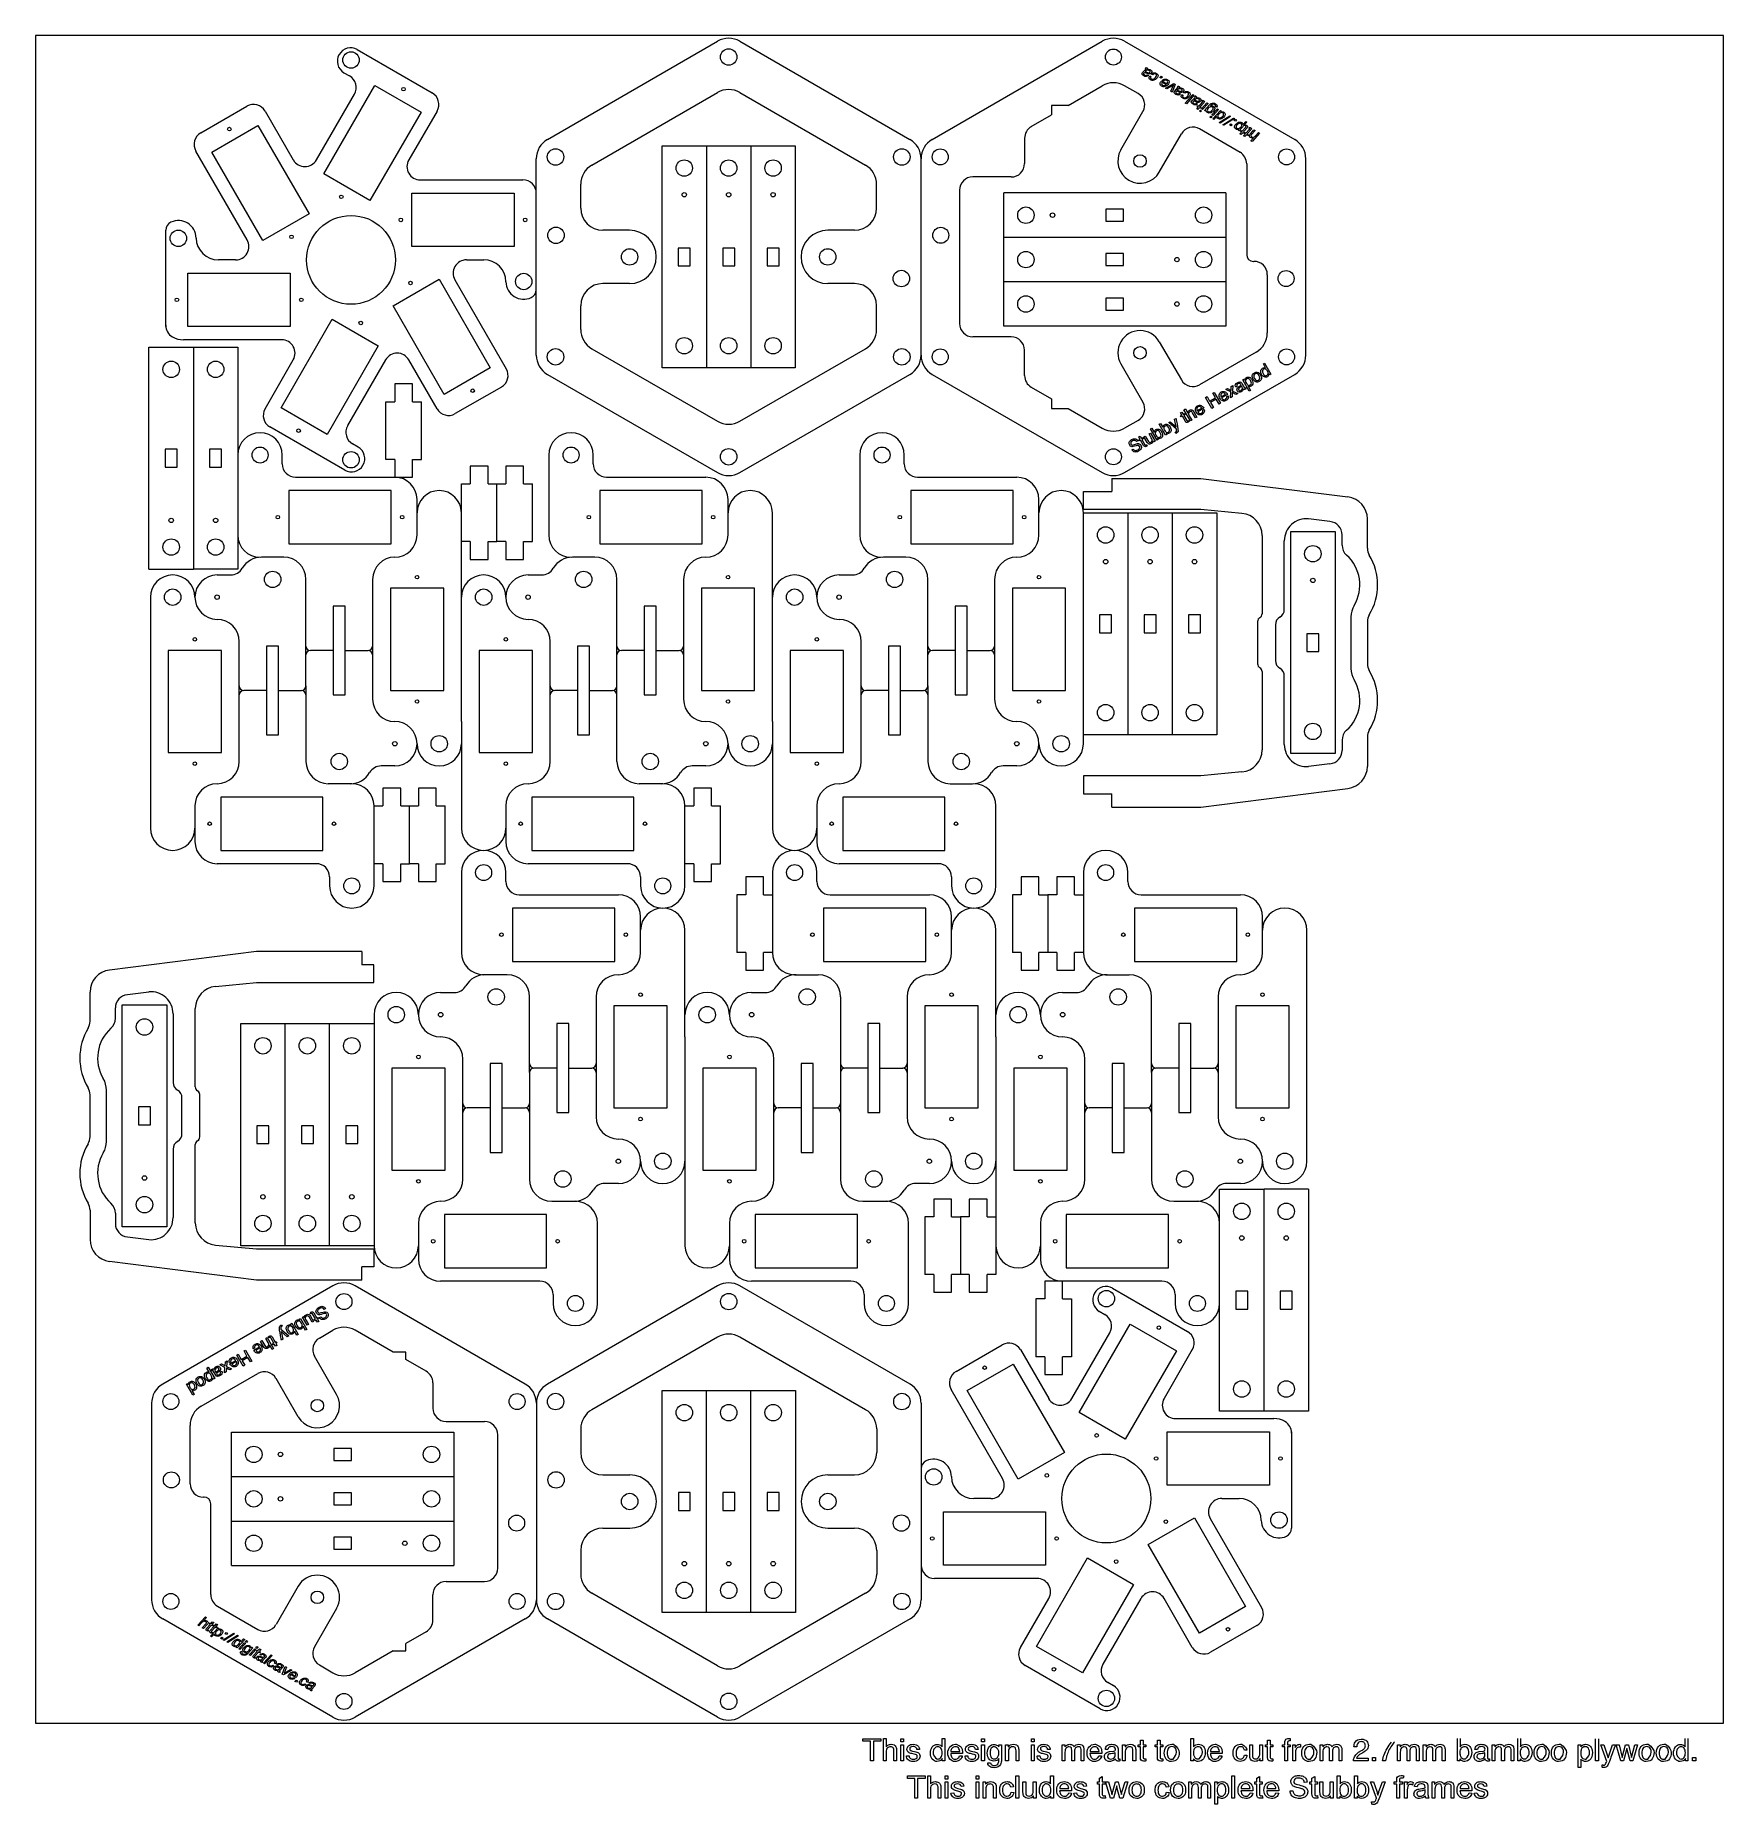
# Model space of a CAD drawing. Header units: millimetres. Extents: x 0 to 380, y -18 to 380.
import ezdxf

# ---------------------------------------------------------------- set-up
doc = ezdxf.new("R2010")
doc.units = ezdxf.units.MM
for name, color, linetype, lineweight, true_color in [('comments', 30, 'CONTINUOUS', 5, 0xf6921e), ('cutting', 5, 'CONTINUOUS', 5, 0x0000ff), ('engraving', 1, 'CONTINUOUS', 5, 0xff0000)]:
    doc.layers.add(name, color=color, linetype=linetype, lineweight=lineweight, true_color=true_color)

msp = doc.modelspace()

# ---------------------------------------------------------------- linework, layer by layer
at = {"layer": 'comments'}
for p, q in [((380, 380), (0, 380)), ((0, 380), (0, 0)), ((380, 0), (380, 380)), ((0, 0), (380, 0)), ((186.27, -4.05), (186.27, -3.46)), ((186.27, -3.46), (190.32, -3.46)), ((190.32, -3.46), (190.32, -4.05)), ((190.88, -3.44), (191.5, -3.44)), ((190.88, -8.46), (190.88, -3.44)), ((191.5, -3.44), (191.5, -5.31)), ((194.77, -3.46), (195.39, -3.46)), ((194.77, -4.15), (194.77, -3.46)), ((195.39, -3.46), (195.39, -4.15)), ((204.08, -5.28), (204.08, -3.44)), ((204.08, -3.44), (204.67, -3.44)), ((204.67, -3.44), (204.67, -8.46)), ((212.97, -3.46), (213.6, -3.46)), ((212.97, -4.15), (212.97, -3.46)), ((213.6, -3.46), (213.6, -4.15)), ((224.19, -3.46), (224.82, -3.46)), ((224.19, -4.15), (224.19, -3.46)), ((224.82, -3.46), (224.82, -4.15)), ((248.72, -3.79), (249.34, -3.79)), ((248.72, -4.81), (248.72, -3.79)), ((249.34, -3.79), (249.34, -4.81)), ((252.56, -3.79), (253.18, -3.79)), ((252.56, -4.81), (252.56, -3.79)), ((253.18, -3.79), (253.18, -4.81)), ((260.11, -3.44), (260.7, -3.44)), ((260.11, -8.46), (260.11, -3.44)), ((260.7, -3.44), (260.7, -5.26)), ((277.35, -3.79), (277.97, -3.79)), ((277.35, -4.81), (277.35, -3.79)), ((277.97, -3.79), (277.97, -4.81)), ((281.23, -4.07), (281.35, -3.7)), ((282.44, -3.4), (282.44, -3.96)), ((320.08, -8.46), (320.08, -3.44)), ((320.68, -3.44), (320.68, -5.26)), ((333.66, -8.46), (333.66, -3.44)), ((334.26, -3.44), (334.26, -5.26)), ((351.2, -8.46), (351.2, -3.46)), ((351.81, -3.46), (351.81, -8.46)), ((371.36, -5.28), (371.36, -3.44)), ((371.95, -3.44), (371.95, -8.46)), ((187.95, -4.05), (186.27, -4.05)), ((187.95, -8.46), (187.95, -4.05)), ((190.32, -4.05), (188.64, -4.05)), ((188.64, -4.05), (188.64, -8.46)), ((191.5, -6.52), (191.5, -8.46)), ((193.23, -8.46), (193.23, -6.16)), ((193.86, -6.12), (193.86, -8.46)), ((195.39, -4.15), (194.77, -4.15)), ((194.77, -4.83), (195.39, -4.83)), ((194.77, -8.46), (194.77, -4.83)), ((195.39, -4.83), (195.39, -8.46)), ((196.07, -7.31), (196.66, -7.31)), ((197.77, -6.94), (197.27, -6.82)), ((197.45, -6.26), (197.86, -6.35)), ((199, -5.86), (198.42, -5.86)), ((202.1, -6.68), (202.1, -6.97)), ((203.01, -4.75), (203.22, -4.75)), ((203.22, -4.75), (203.71, -4.92)), ((204.12, -8.46), (204.12, -7.95)), ((208.7, -6.83), (206.04, -6.83)), ((206.06, -6.34), (208.07, -6.34)), ((207.1, -4.73), (207.29, -4.73)), ((208.04, -7.31), (208.64, -7.31)), ((209.26, -7.31), (209.85, -7.31)), ((210.95, -6.94), (210.46, -6.82)), ((210.63, -6.26), (211.04, -6.35)), ((212.18, -5.86), (211.6, -5.86)), ((213.6, -4.15), (212.97, -4.15)), ((212.97, -4.83), (213.6, -4.83)), ((212.97, -8.46), (212.97, -4.83)), ((213.6, -4.83), (213.6, -8.46)), ((215.78, -4.75), (215.99, -4.75)), ((215.99, -4.75), (216.53, -4.96)), ((216.88, -5.31), (216.88, -4.85)), ((216.88, -4.85), (217.44, -4.85)), ((216.88, -6.62), (216.88, -6.28)), ((217.44, -4.85), (217.44, -8.16)), ((218.39, -4.81), (218.97, -4.81)), ((218.39, -8.46), (218.39, -4.81)), ((218.97, -4.81), (218.97, -5.33)), ((219, -6.55), (219, -8.46)), ((220.74, -8.46), (220.74, -6.16)), ((221.36, -6.12), (221.36, -8.46)), ((224.82, -4.15), (224.19, -4.15)), ((224.19, -4.83), (224.82, -4.83)), ((224.19, -8.46), (224.19, -4.83)), ((224.82, -4.83), (224.82, -8.46)), ((225.49, -7.31), (226.08, -7.31)), ((227.19, -6.94), (226.7, -6.82)), ((226.87, -6.26), (227.28, -6.35)), ((228.42, -5.86), (227.84, -5.86)), ((231.13, -4.81), (231.74, -4.81)), ((231.13, -8.46), (231.13, -4.81)), ((231.74, -4.81), (231.74, -5.33)), ((231.74, -6.52), (231.74, -8.46)), ((233.27, -8.46), (233.27, -6.08)), ((233.89, -6.34), (233.89, -8.46)), ((235.4, -8.46), (235.4, -5.93)), ((236.03, -6.03), (236.03, -8.46)), ((240.04, -6.83), (237.38, -6.83)), ((237.4, -6.34), (239.41, -6.34)), ((238.44, -4.73), (238.63, -4.73)), ((239.38, -7.31), (239.99, -7.31)), ((241.41, -5.93), (240.84, -5.93)), ((241.29, -7.49), (241.29, -7.62)), ((241.8, -6.37), (242.78, -6.25)), ((242.45, -6.79), (242.08, -6.84)), ((243.08, -7.1), (243.08, -6.61)), ((243.69, -5.73), (243.69, -7.83)), ((244.71, -4.81), (245.29, -4.81)), ((244.71, -8.46), (244.71, -4.81)), ((245.29, -4.81), (245.29, -5.33)), ((245.32, -6.55), (245.32, -8.46)), ((247.06, -8.46), (247.06, -6.16)), ((247.68, -6.12), (247.68, -8.46)), ((248.22, -5.31), (248.22, -4.81)), ((248.22, -4.81), (248.72, -4.81)), ((248.72, -5.31), (248.22, -5.31)), ((248.72, -7.73), (248.72, -5.31)), ((249.34, -4.81), (249.92, -4.81)), ((249.92, -5.31), (249.34, -5.31)), ((249.34, -5.31), (249.34, -7.69)), ((249.92, -4.81), (249.92, -5.31)), ((252.06, -5.31), (252.06, -4.81)), ((252.06, -4.81), (252.56, -4.81)), ((252.56, -5.31), (252.06, -5.31)), ((252.56, -7.73), (252.56, -5.31)), ((253.18, -4.81), (253.76, -4.81)), ((253.76, -5.31), (253.18, -5.31)), ((253.18, -5.31), (253.18, -7.69)), ((253.76, -4.81), (253.76, -5.31)), ((255.81, -4.71), (256.16, -4.71)), ((267.15, -6.83), (264.49, -6.83)), ((264.51, -6.34), (266.52, -6.34)), ((265.55, -4.73), (265.74, -4.73)), ((266.49, -7.31), (267.09, -7.31)), ((271.26, -4.71), (271.56, -4.71)), ((272.72, -6.04), (272.13, -6.04)), ((272.13, -7.17), (272.72, -7.17)), ((273.33, -7.29), (273.33, -4.81)), ((273.33, -4.81), (273.96, -4.81)), ((273.96, -4.81), (273.96, -7.23)), ((275.61, -6.6), (275.61, -4.81)), ((275.61, -4.81), (276.22, -4.81)), ((275.64, -8.46), (275.65, -7.92)), ((276.22, -4.81), (276.22, -8.46)), ((276.86, -5.31), (276.86, -4.81)), ((276.86, -4.81), (277.35, -4.81)), ((277.35, -5.31), (276.86, -5.31)), ((277.35, -7.73), (277.35, -5.31)), ((277.97, -4.81), (278.55, -4.81)), ((278.55, -5.31), (277.97, -5.31)), ((277.97, -5.31), (277.97, -7.69)), ((278.55, -4.81), (278.55, -5.31)), ((280.71, -5.31), (280.71, -4.83)), ((280.71, -4.83), (281.22, -4.83)), ((281.22, -5.31), (280.71, -5.31)), ((281.22, -4.26), (281.23, -4.07)), ((281.22, -4.83), (281.22, -4.26)), ((281.22, -8.46), (281.22, -5.31)), ((281.83, -4.83), (282.44, -4.83)), ((282.44, -5.31), (281.83, -5.31)), ((281.83, -5.31), (281.83, -8.46)), ((282.44, -4.83), (282.44, -5.31)), ((283, -4.81), (283.59, -4.81)), ((283, -8.46), (283, -4.81)), ((283.59, -4.81), (283.59, -5.44)), ((283.62, -6.36), (283.62, -8.46)), ((284.78, -4.75), (284.78, -5.39)), ((286.76, -4.71), (287.11, -4.71)), ((289.19, -4.81), (289.79, -4.81)), ((289.19, -8.46), (289.19, -4.81)), ((289.79, -4.81), (289.79, -5.33)), ((289.8, -6.52), (289.8, -8.46)), ((291.32, -8.46), (291.32, -6.08)), ((291.95, -6.34), (291.95, -8.46)), ((293.45, -8.46), (293.45, -5.93)), ((294.09, -6.03), (294.09, -8.46)), ((297.42, -5.31), (296.8, -5.31)), ((297.36, -7.88), (300.03, -7.88)), ((297.82, -6.51), (298.48, -6.14)), ((298.78, -6.61), (298.32, -6.87)), ((300.03, -7.88), (300.03, -8.46)), ((300.94, -7.72), (301.66, -7.72)), ((300.94, -8.46), (300.94, -7.72)), ((301.66, -7.72), (301.66, -8.46)), ((306.6, -4.81), (307.21, -4.81)), ((306.6, -8.46), (306.6, -4.81)), ((307.21, -4.81), (307.21, -5.33)), ((307.22, -6.52), (307.22, -8.46)), ((308.74, -8.46), (308.74, -6.08)), ((309.36, -6.34), (309.36, -8.46)), ((310.87, -8.46), (310.87, -5.93)), ((311.51, -6.03), (311.51, -8.46)), ((312.41, -4.81), (313.02, -4.81)), ((312.41, -8.46), (312.41, -4.81)), ((313.02, -4.81), (313.02, -5.33)), ((313.02, -6.52), (313.02, -8.46)), ((314.55, -8.46), (314.55, -6.08)), ((315.17, -6.34), (315.17, -8.46)), ((316.68, -8.46), (316.68, -5.93)), ((317.31, -6.03), (317.31, -8.46)), ((324.61, -5.93), (324.04, -5.93)), ((324.49, -7.49), (324.49, -7.62)), ((325, -6.37), (325.97, -6.25)), ((325.64, -6.79), (325.27, -6.84)), ((326.28, -7.1), (326.28, -6.61)), ((326.89, -5.73), (326.89, -7.83)), ((327.91, -4.81), (328.51, -4.81)), ((327.91, -8.46), (327.91, -4.81)), ((328.51, -4.81), (328.51, -5.33)), ((328.52, -6.52), (328.52, -8.46)), ((330.04, -8.46), (330.04, -6.08)), ((330.67, -6.34), (330.67, -8.46)), ((332.18, -8.46), (332.18, -5.93)), ((332.81, -6.03), (332.81, -8.46)), ((339.06, -4.71), (339.41, -4.71)), ((342.95, -4.71), (343.29, -4.71)), ((347.24, -4.83), (347.84, -4.83)), ((347.24, -9.91), (347.24, -4.83)), ((347.84, -4.83), (347.84, -5.31)), ((353.68, -8.56), (352.33, -4.81)), ((352.33, -4.81), (353.02, -4.81)), ((353.02, -4.81), (354, -7.78)), ((354, -7.78), (354.98, -4.81)), ((354.98, -4.81), (355.66, -4.81)), ((356.86, -8.46), (355.81, -4.81)), ((355.81, -4.81), (356.48, -4.81)), ((356.48, -4.81), (357.18, -7.69)), ((357.18, -7.69), (357.89, -4.81)), ((358.22, -5.64), (357.5, -8.46)), ((357.89, -4.81), (358.58, -4.81)), ((358.96, -8.46), (358.22, -5.64)), ((358.58, -4.81), (359.3, -7.67)), ((359.3, -7.67), (360.04, -4.81)), ((360.65, -4.81), (359.6, -8.46)), ((360.04, -4.81), (360.65, -4.81)), ((362.67, -4.71), (363.02, -4.71)), ((366.56, -4.71), (366.91, -4.71)), ((369.38, -6.68), (369.38, -6.97)), ((370.29, -4.75), (370.5, -4.75)), ((370.5, -4.75), (370.99, -4.92)), ((371.4, -8.46), (371.4, -7.95)), ((373.02, -7.72), (373.73, -7.72)), ((373.02, -8.46), (373.02, -7.72)), ((373.73, -7.72), (373.73, -8.46)), ((188.64, -8.46), (187.95, -8.46)), ((191.5, -8.46), (190.88, -8.46)), ((193.86, -8.46), (193.23, -8.46)), ((195.39, -8.46), (194.77, -8.46)), ((196.28, -12.42), (196.28, -11.83)), ((196.28, -11.83), (200.25, -11.83)), ((200.25, -11.83), (200.25, -12.42)), ((200.87, -16.83), (200.87, -11.83)), ((200.87, -11.83), (201.48, -11.83)), ((201.48, -11.83), (201.48, -13.63)), ((204.67, -8.46), (204.12, -8.46)), ((204.77, -12.54), (204.77, -11.83)), ((204.77, -11.83), (205.38, -11.83)), ((205.38, -11.83), (205.38, -12.54)), ((211.77, -12.54), (211.77, -11.83)), ((211.77, -11.83), (212.38, -11.83)), ((212.38, -11.83), (212.38, -12.54)), ((213.6, -8.46), (212.97, -8.46)), ((214.37, -8.91), (214.99, -8.91)), ((219, -8.46), (218.39, -8.46)), ((220.72, -16.83), (220.72, -11.83)), ((220.72, -11.83), (221.34, -11.83)), ((221.36, -8.46), (220.74, -8.46)), ((221.34, -11.83), (221.34, -16.83)), ((224.82, -8.46), (224.19, -8.46)), ((228.52, -13.63), (228.52, -11.83)), ((228.52, -11.83), (229.13, -11.83)), ((229.13, -11.83), (229.13, -16.83)), ((231.74, -8.46), (231.13, -8.46)), ((233.89, -8.46), (233.27, -8.46)), ((236.03, -8.46), (235.4, -8.46)), ((239.53, -12.31), (240.14, -11.94)), ((240.14, -11.94), (240.14, -13.21)), ((244.1, -8.02), (244.1, -8.47)), ((245.32, -8.46), (244.71, -8.46)), ((247.68, -8.46), (247.06, -8.46)), ((249.92, -7.97), (249.92, -8.46)), ((253.76, -7.97), (253.76, -8.46)), ((255.79, -8.06), (256.09, -8.06)), ((260.67, -8.46), (260.11, -8.46)), ((260.67, -7.99), (260.67, -8.46)), ((261.7, -8.03), (261.95, -8.03)), ((269.33, -16.83), (269.33, -11.83)), ((269.33, -11.83), (269.94, -11.83)), ((269.94, -11.83), (269.94, -16.83)), ((274.93, -12.31), (275.54, -11.94)), ((275.54, -11.94), (275.54, -13.21)), ((276.22, -8.46), (275.64, -8.46)), ((278.55, -7.97), (278.55, -8.46)), ((281.83, -8.46), (281.22, -8.46)), ((283.62, -8.46), (283, -8.46)), ((286.73, -8.06), (287.04, -8.06)), ((287.35, -12.31), (287.96, -11.94)), ((287.96, -11.94), (287.96, -13.21)), ((289.8, -8.46), (289.19, -8.46)), ((291.95, -8.46), (291.32, -8.46)), ((293.05, -16.83), (293.05, -11.83)), ((293.05, -11.83), (293.67, -11.83)), ((294.09, -8.46), (293.45, -8.46)), ((293.67, -11.83), (293.67, -13.62)), ((296.68, -8.46), (296.7, -8.14)), ((300.03, -8.46), (296.68, -8.46)), ((296.95, -16.83), (296.95, -11.83)), ((296.95, -11.83), (297.56, -11.83)), ((297.56, -11.83), (297.56, -13.62)), ((301.66, -8.46), (300.94, -8.46)), ((303.89, -8.46), (303.22, -8.46)), ((307.22, -8.46), (306.6, -8.46)), ((307.99, -11.81), (307.9, -12.34)), ((309.36, -8.46), (308.74, -8.46)), ((311.51, -8.46), (310.87, -8.46)), ((313.02, -8.46), (312.41, -8.46)), ((315.17, -8.46), (314.55, -8.46)), ((317.31, -8.46), (316.68, -8.46)), ((320.65, -8.46), (320.08, -8.46)), ((320.65, -7.99), (320.65, -8.46)), ((321.68, -8.03), (321.93, -8.03)), ((327.3, -8.02), (327.3, -8.47)), ((328.52, -8.46), (327.91, -8.46)), ((330.67, -8.46), (330.04, -8.46)), ((332.81, -8.46), (332.18, -8.46)), ((334.23, -8.46), (333.66, -8.46)), ((334.23, -7.99), (334.23, -8.46)), ((335.26, -8.03), (335.51, -8.03)), ((339.03, -8.06), (339.34, -8.06)), ((342.92, -8.06), (343.22, -8.06)), ((347.85, -9.91), (347.24, -9.91)), ((347.85, -8.05), (347.85, -9.91)), ((348.83, -8.05), (349.05, -8.05)), ((351.81, -8.46), (351.2, -8.46)), ((352.66, -9.9), (352.66, -9.35)), ((357.5, -8.46), (356.86, -8.46)), ((359.6, -8.46), (358.96, -8.46)), ((362.65, -8.06), (362.95, -8.06)), ((366.54, -8.06), (366.84, -8.06)), ((371.95, -8.46), (371.4, -8.46)), ((373.73, -8.46), (373.02, -8.46)), ((197.93, -12.42), (196.28, -12.42)), ((197.93, -16.83), (197.93, -12.42)), ((200.25, -12.42), (198.59, -12.42)), ((198.59, -12.42), (198.59, -16.83)), ((201.48, -14.85), (201.48, -16.83)), ((203.2, -16.83), (203.2, -14.54)), ((203.82, -14.54), (203.82, -16.83)), ((205.38, -12.54), (204.77, -12.54)), ((204.77, -16.83), (204.77, -13.21)), ((204.77, -13.21), (205.38, -13.21)), ((205.38, -13.21), (205.38, -16.83)), ((206.09, -15.75), (206.7, -15.66)), ((208.97, -14.14), (208.37, -14.23)), ((212.38, -12.54), (211.77, -12.54)), ((211.77, -16.83), (211.77, -13.21)), ((211.77, -13.21), (212.38, -13.21)), ((212.38, -13.21), (212.38, -16.83)), ((213.34, -16.83), (213.34, -13.21)), ((213.34, -13.21), (213.89, -13.21)), ((213.89, -13.21), (213.89, -13.72)), ((213.95, -14.85), (213.95, -16.83)), ((215.67, -16.83), (215.67, -14.63)), ((216.28, -14.61), (216.28, -16.83)), ((220.14, -14.27), (219.55, -14.37)), ((219.6, -15.51), (220.2, -15.58)), ((222.3, -15.45), (222.3, -13.21)), ((222.3, -13.21), (222.91, -13.21)), ((222.91, -13.21), (222.91, -15.22)), ((224.62, -15.15), (224.62, -13.21)), ((224.62, -13.21), (225.24, -13.21)), ((225.24, -13.21), (225.24, -16.83)), ((233.23, -15.18), (230.53, -15.18)), ((230.57, -14.67), (232.59, -14.67)), ((232.58, -15.67), (233.22, -15.74)), ((233.75, -15.75), (234.36, -15.66)), ((236.62, -14.14), (236.02, -14.23)), ((239.08, -13.69), (239.08, -13.21)), ((239.08, -13.21), (239.53, -13.21)), ((239.53, -13.69), (239.08, -13.69)), ((239.53, -13.21), (239.53, -12.31)), ((239.53, -15.77), (239.53, -13.69)), ((240.14, -13.21), (240.76, -13.21)), ((240.76, -13.69), (240.14, -13.69)), ((240.14, -13.69), (240.14, -15.81)), ((240.76, -13.21), (240.76, -13.69)), ((242.01, -16.83), (240.9, -13.21)), ((240.9, -13.21), (241.54, -13.21)), ((241.54, -13.21), (242.11, -15.3)), ((242.11, -15.3), (242.33, -16.08)), ((242.52, -15.33), (243.09, -13.21)), ((243.39, -14.05), (242.65, -16.83)), ((243.09, -13.21), (243.72, -13.21)), ((243.52, -14.66), (243.39, -14.05)), ((244.1, -16.83), (243.52, -14.66)), ((243.72, -13.21), (244.26, -15.31)), ((244.26, -15.31), (244.45, -16)), ((244.45, -16), (244.65, -15.3)), ((244.65, -15.3), (245.27, -13.21)), ((245.87, -13.21), (244.74, -16.83)), ((245.27, -13.21), (245.87, -13.21)), ((255.15, -14.27), (254.55, -14.37)), ((254.6, -15.51), (255.2, -15.58)), ((259.63, -16.83), (259.63, -13.21)), ((259.63, -13.21), (260.18, -13.21)), ((260.18, -13.21), (260.18, -13.72)), ((260.25, -14.95), (260.25, -16.83)), ((261.78, -16.83), (261.78, -14.48)), ((262.4, -14.73), (262.4, -16.83)), ((263.93, -16.83), (263.93, -14.55)), ((264.54, -14.35), (264.54, -16.83)), ((265.45, -18.22), (265.45, -13.21)), ((265.45, -13.21), (266.01, -13.21)), ((266.01, -13.21), (266.01, -13.68)), ((274.05, -15.18), (271.35, -15.18)), ((271.39, -14.67), (273.41, -14.67)), ((273.4, -15.67), (274.04, -15.74)), ((274.48, -13.69), (274.48, -13.21)), ((274.48, -13.21), (274.93, -13.21)), ((274.93, -13.69), (274.48, -13.69)), ((274.93, -13.21), (274.93, -12.31)), ((274.93, -15.77), (274.93, -13.69)), ((275.54, -13.21), (276.16, -13.21)), ((276.16, -13.69), (275.54, -13.69)), ((275.54, -13.69), (275.54, -15.81)), ((276.16, -13.21), (276.16, -13.69)), ((279.87, -15.18), (277.17, -15.18)), ((277.2, -14.67), (279.23, -14.67)), ((279.22, -15.67), (279.85, -15.74)), ((282.41, -15.23), (283.03, -15.17)), ((286.24, -13.24), (285.61, -13.29)), ((286.9, -13.69), (286.9, -13.21)), ((286.9, -13.21), (287.35, -13.21)), ((287.35, -13.69), (286.9, -13.69)), ((287.35, -13.21), (287.35, -12.31)), ((287.35, -15.77), (287.35, -13.69)), ((287.96, -13.21), (288.58, -13.21)), ((288.58, -13.69), (287.96, -13.69)), ((287.96, -13.69), (287.96, -15.81)), ((288.58, -13.21), (288.58, -13.69)), ((289.15, -15.45), (289.15, -13.21)), ((289.15, -13.21), (289.76, -13.21)), ((289.76, -13.21), (289.76, -15.22)), ((291.47, -15.15), (291.47, -13.21)), ((291.47, -13.21), (292.08, -13.21)), ((292.08, -13.21), (292.08, -16.83)), ((301.87, -16.84), (300.5, -13.21)), ((300.5, -13.21), (301.16, -13.21)), ((301.16, -13.21), (301.91, -15.31)), ((302.43, -15.32), (303.2, -13.21)), ((303.82, -13.21), (302.44, -16.89)), ((303.2, -13.21), (303.82, -13.21)), ((305.87, -13.69), (305.87, -13.21)), ((305.87, -13.21), (306.42, -13.21)), ((306.42, -13.69), (305.87, -13.69)), ((306.42, -13.21), (306.42, -12.82)), ((306.42, -16.83), (306.42, -13.69)), ((307.03, -12.88), (307.03, -13.21)), ((307.03, -13.21), (307.73, -13.21)), ((307.73, -13.69), (307.03, -13.69)), ((307.03, -13.69), (307.03, -16.83)), ((307.73, -13.21), (307.73, -13.69)), ((308.18, -16.83), (308.18, -13.21)), ((308.18, -13.21), (308.74, -13.21)), ((308.74, -13.21), (308.74, -13.76)), ((308.8, -14.94), (308.8, -16.83)), ((310.15, -13.33), (309.94, -13.9)), ((311.01, -14.33), (310.41, -14.24)), ((312.82, -15.24), (312.82, -15.01)), ((313.44, -14.5), (313.44, -15.31)), ((314.4, -16.83), (314.4, -13.21)), ((314.4, -13.21), (314.95, -13.21)), ((314.95, -13.21), (314.95, -13.72)), ((315.02, -14.95), (315.02, -16.83)), ((316.56, -16.83), (316.56, -14.48)), ((317.17, -14.73), (317.17, -16.83)), ((318.7, -16.83), (318.7, -14.55)), ((319.31, -14.35), (319.31, -16.83)), ((323.35, -15.18), (320.65, -15.18)), ((320.68, -14.67), (322.71, -14.67)), ((322.7, -15.67), (323.33, -15.74)), ((323.87, -15.75), (324.48, -15.66)), ((326.74, -14.14), (326.14, -14.23)), ((198.59, -16.83), (197.93, -16.83)), ((201.48, -16.83), (200.87, -16.83)), ((203.82, -16.83), (203.2, -16.83)), ((205.38, -16.83), (204.77, -16.83)), ((212.38, -16.83), (211.77, -16.83)), ((213.95, -16.83), (213.34, -16.83)), ((216.28, -16.83), (215.67, -16.83)), ((221.34, -16.83), (220.72, -16.83)), ((224.69, -16.83), (224.69, -16.3)), ((225.24, -16.83), (224.69, -16.83)), ((228.56, -16.83), (228.56, -16.38)), ((229.13, -16.83), (228.56, -16.83)), ((240.76, -16.28), (240.85, -16.83)), ((242.65, -16.83), (242.01, -16.83)), ((244.74, -16.83), (244.1, -16.83)), ((260.25, -16.83), (259.63, -16.83)), ((262.4, -16.83), (261.78, -16.83)), ((264.54, -16.83), (263.93, -16.83)), ((266.06, -18.22), (265.45, -18.22)), ((266.06, -16.46), (266.06, -18.22)), ((269.94, -16.83), (269.33, -16.83)), ((276.16, -16.28), (276.25, -16.83)), ((288.58, -16.28), (288.67, -16.83)), ((291.54, -16.83), (291.54, -16.3)), ((292.08, -16.83), (291.54, -16.83)), ((293.62, -16.83), (293.05, -16.83)), ((293.62, -16.38), (293.62, -16.83)), ((297.52, -16.83), (296.95, -16.83)), ((297.52, -16.38), (297.52, -16.83)), ((300.82, -18.23), (300.75, -17.65)), ((307.03, -16.83), (306.42, -16.83)), ((308.8, -16.83), (308.18, -16.83)), ((313.64, -16.83), (313, -16.83)), ((315.02, -16.83), (314.4, -16.83)), ((317.17, -16.83), (316.56, -16.83)), ((319.31, -16.83), (318.7, -16.83))]:
    msp.add_line(p, q, dxfattribs=at)
for points in [[(281.35, -3.7), (281.5, -3.49), (281.77, -3.39), (282.18, -3.39)], [(282.22, -3.95), (282.03, -3.95), (281.92, -4), (281.88, -4.09)], [(282.18, -3.39), (282.22, -3.39), (282.26, -3.39), (282.3, -3.39)], [(282.3, -3.95), (282.27, -3.95), (282.25, -3.95), (282.22, -3.95)], [(282.3, -3.39), (282.34, -3.39), (282.39, -3.4), (282.44, -3.4)], [(282.44, -3.96), (282.38, -3.95), (282.33, -3.95), (282.3, -3.95)], [(297.03, -4.27), (297.3, -3.8), (297.77, -3.57), (298.44, -3.57)], [(298.44, -3.57), (299, -3.57), (299.41, -3.72), (299.66, -4.02)], [(191.5, -5.31), (191.64, -5.12), (191.77, -4.99), (191.89, -4.92)], [(191.81, -5.53), (191.6, -5.71), (191.5, -6.04), (191.5, -6.52)], [(192.5, -5.27), (192.24, -5.27), (192.01, -5.36), (191.81, -5.53)], [(191.89, -4.92), (192.09, -4.79), (192.33, -4.72), (192.63, -4.72)], [(193.12, -5.57), (193.01, -5.37), (192.8, -5.27), (192.5, -5.27)], [(192.63, -4.72), (193.15, -4.72), (193.51, -4.91), (193.7, -5.28)], [(193.23, -6.16), (193.23, -5.89), (193.19, -5.7), (193.12, -5.57)], [(193.7, -5.28), (193.8, -5.48), (193.86, -5.76), (193.86, -6.12)], [(196.44, -8.23), (196.21, -7.98), (196.09, -7.68), (196.07, -7.31)], [(196.17, -5.87), (196.17, -5.53), (196.3, -5.25), (196.55, -5.04)], [(196.57, -6.56), (196.31, -6.4), (196.17, -6.17), (196.17, -5.87)], [(196.55, -5.04), (196.8, -4.82), (197.14, -4.72), (197.57, -4.72)], [(197.27, -6.82), (196.96, -6.74), (196.72, -6.66), (196.57, -6.56)], [(196.66, -7.31), (196.68, -7.52), (196.73, -7.68), (196.82, -7.78)], [(196.98, -5.38), (196.86, -5.46), (196.8, -5.58), (196.8, -5.73)], [(196.8, -5.73), (196.8, -5.88), (196.88, -6.01), (197.04, -6.11)], [(196.82, -7.78), (196.97, -7.98), (197.25, -8.08), (197.64, -8.08)], [(197.52, -5.24), (197.28, -5.24), (197.1, -5.29), (196.98, -5.38)], [(197.04, -6.11), (197.13, -6.16), (197.27, -6.21), (197.45, -6.26)], [(198.27, -5.49), (198.12, -5.32), (197.87, -5.24), (197.52, -5.24)], [(197.57, -4.72), (198.12, -4.72), (198.52, -4.88), (198.77, -5.2)], [(197.64, -8.08), (197.87, -8.08), (198.07, -8.03), (198.25, -7.93)], [(198.3, -7.12), (198.21, -7.07), (198.03, -7.01), (197.77, -6.94)], [(197.86, -6.35), (198.31, -6.46), (198.61, -6.56), (198.76, -6.66)], [(198.25, -7.93), (198.42, -7.83), (198.51, -7.68), (198.51, -7.47)], [(198.42, -5.86), (198.4, -5.72), (198.35, -5.6), (198.27, -5.49)], [(198.51, -7.47), (198.51, -7.32), (198.44, -7.2), (198.3, -7.12)], [(199.12, -7.4), (199.12, -7.73), (198.99, -8.01), (198.74, -8.24)], [(198.76, -6.66), (199, -6.82), (199.12, -7.07), (199.12, -7.4)], [(198.77, -5.2), (198.93, -5.4), (199, -5.62), (199, -5.86)], [(201.45, -6.71), (201.45, -6.18), (201.58, -5.72), (201.85, -5.33)], [(201.89, -8.08), (201.6, -7.73), (201.45, -7.28), (201.45, -6.71)], [(201.85, -5.33), (202.12, -4.94), (202.51, -4.75), (203.01, -4.75)], [(202.38, -5.64), (202.19, -5.87), (202.1, -6.22), (202.1, -6.68)], [(202.1, -6.97), (202.43, -7.69), (202.77, -8.05), (203.14, -8.05)], [(203.13, -5.28), (202.82, -5.28), (202.57, -5.4), (202.38, -5.64)], [(203.82, -5.61), (203.64, -5.39), (203.4, -5.28), (203.13, -5.28)], [(203.14, -8.05), (203.42, -8.05), (203.65, -7.93), (203.83, -7.69)], [(204.12, -7.95), (203.97, -8.18), (203.81, -8.34), (203.61, -8.44)], [(203.71, -4.92), (203.82, -4.99), (203.94, -5.11), (204.08, -5.28)], [(204.1, -6.64), (204.1, -6.18), (204.01, -5.83), (203.82, -5.61)], [(203.83, -7.69), (204.01, -7.44), (204.1, -7.09), (204.1, -6.64)], [(205.39, -6.71), (205.39, -6.12), (205.54, -5.64), (205.86, -5.28)], [(205.86, -8.09), (205.54, -7.76), (205.39, -7.3), (205.39, -6.71)], [(205.86, -5.28), (206.18, -4.91), (206.59, -4.73), (207.1, -4.73)], [(206.04, -6.83), (206.06, -7.2), (206.14, -7.5), (206.3, -7.72)], [(206.36, -5.57), (206.17, -5.77), (206.07, -6.03), (206.06, -6.34)], [(206.3, -7.72), (206.47, -7.95), (206.72, -8.06), (207.06, -8.06)], [(207.06, -5.27), (206.78, -5.27), (206.55, -5.37), (206.36, -5.57)], [(207.89, -5.71), (207.73, -5.41), (207.45, -5.27), (207.06, -5.27)], [(207.06, -8.06), (207.37, -8.06), (207.63, -7.95), (207.82, -7.74)], [(207.29, -4.73), (207.9, -4.97), (208.27, -5.19), (208.4, -5.38)], [(207.82, -7.74), (207.92, -7.62), (208, -7.48), (208.04, -7.31)], [(208.07, -6.34), (208.04, -6.08), (207.98, -5.87), (207.89, -5.71)], [(208.49, -7.76), (208.4, -7.93), (208.3, -8.06), (208.19, -8.16)], [(208.4, -5.38), (208.52, -5.57), (208.6, -5.78), (208.64, -6.03)], [(208.64, -7.31), (208.63, -7.45), (208.58, -7.6), (208.49, -7.76)], [(208.64, -6.03), (208.68, -6.2), (208.7, -6.46), (208.7, -6.83)], [(209.62, -8.23), (209.4, -7.98), (209.27, -7.68), (209.26, -7.31)], [(209.36, -5.87), (209.36, -5.53), (209.48, -5.25), (209.74, -5.04)], [(209.76, -6.56), (209.49, -6.4), (209.36, -6.17), (209.36, -5.87)], [(209.74, -5.04), (209.99, -4.82), (210.33, -4.72), (210.75, -4.72)], [(210.46, -6.82), (210.14, -6.74), (209.91, -6.66), (209.76, -6.56)], [(209.85, -7.31), (209.86, -7.52), (209.92, -7.68), (210, -7.78)], [(210.16, -5.38), (210.04, -5.46), (209.98, -5.58), (209.98, -5.73)], [(209.98, -5.73), (209.98, -5.88), (210.06, -6.01), (210.22, -6.11)], [(210, -7.78), (210.16, -7.98), (210.43, -8.08), (210.82, -8.08)], [(210.7, -5.24), (210.47, -5.24), (210.29, -5.29), (210.16, -5.38)], [(210.22, -6.11), (210.31, -6.16), (210.45, -6.21), (210.63, -6.26)], [(211.45, -5.49), (211.31, -5.32), (211.06, -5.24), (210.7, -5.24)], [(210.75, -4.72), (211.31, -4.72), (211.71, -4.88), (211.96, -5.2)], [(210.82, -8.08), (211.05, -8.08), (211.26, -8.03), (211.43, -7.93)], [(211.49, -7.12), (211.4, -7.07), (211.22, -7.01), (210.95, -6.94)], [(211.04, -6.35), (211.49, -6.46), (211.79, -6.56), (211.95, -6.66)], [(211.43, -7.93), (211.61, -7.83), (211.7, -7.68), (211.7, -7.47)], [(211.6, -5.86), (211.59, -5.72), (211.54, -5.6), (211.45, -5.49)], [(211.7, -7.47), (211.7, -7.32), (211.63, -7.2), (211.49, -7.12)], [(212.3, -7.4), (212.3, -7.73), (212.18, -8.01), (211.93, -8.24)], [(211.95, -6.66), (212.18, -6.82), (212.3, -7.07), (212.3, -7.4)], [(211.96, -5.2), (212.11, -5.4), (212.19, -5.62), (212.18, -5.86)], [(214.26, -6.69), (214.26, -6.08), (214.41, -5.6), (214.7, -5.26)], [(214.7, -8.08), (214.41, -7.8), (214.26, -7.34), (214.26, -6.69)], [(214.7, -5.26), (215, -4.92), (215.36, -4.75), (215.78, -4.75)], [(215.01, -5.89), (214.93, -6.11), (214.89, -6.39), (214.89, -6.74)], [(214.89, -6.74), (214.89, -7.15), (214.97, -7.47), (215.14, -7.68)], [(215.89, -5.29), (215.47, -5.29), (215.17, -5.49), (215.01, -5.89)], [(215.14, -7.68), (215.3, -7.89), (215.53, -8), (215.81, -8)], [(215.81, -8), (216.24, -8), (216.55, -7.8), (216.73, -7.41)], [(216.88, -6.28), (216.51, -5.62), (216.18, -5.29), (215.89, -5.29)], [(216.86, -7.95), (216.73, -8.14), (216.59, -8.28), (216.41, -8.37)], [(216.53, -4.96), (216.64, -5.04), (216.76, -5.15), (216.88, -5.31)], [(216.73, -7.41), (216.83, -7.18), (216.88, -6.92), (216.88, -6.62)], [(216.74, -9), (216.82, -8.8), (216.86, -8.45), (216.86, -7.95)], [(218.97, -5.33), (219.14, -5.12), (219.32, -4.96), (219.52, -4.87)], [(219.05, -6), (219.01, -6.13), (219, -6.31), (219, -6.55)], [(219.24, -5.63), (219.14, -5.75), (219.08, -5.87), (219.05, -6)], [(219.69, -5.33), (219.52, -5.38), (219.37, -5.48), (219.24, -5.63)], [(219.52, -4.87), (219.71, -4.78), (219.92, -4.73), (220.16, -4.73)], [(220.04, -5.28), (219.9, -5.28), (219.78, -5.3), (219.69, -5.33)], [(220.64, -5.62), (220.53, -5.4), (220.33, -5.28), (220.04, -5.28)], [(220.16, -4.73), (220.68, -4.73), (221.03, -4.91), (221.21, -5.27)], [(220.74, -6.16), (220.74, -5.94), (220.7, -5.76), (220.64, -5.62)], [(221.21, -5.27), (221.31, -5.47), (221.36, -5.75), (221.36, -6.12)], [(225.86, -8.23), (225.63, -7.98), (225.51, -7.68), (225.49, -7.31)], [(225.6, -5.87), (225.6, -5.53), (225.72, -5.25), (225.97, -5.04)], [(226, -6.56), (225.73, -6.4), (225.6, -6.17), (225.6, -5.87)], [(225.97, -5.04), (226.22, -4.82), (226.56, -4.72), (226.99, -4.72)], [(226.7, -6.82), (226.38, -6.74), (226.15, -6.66), (226, -6.56)], [(226.08, -7.31), (226.1, -7.52), (226.15, -7.68), (226.24, -7.78)], [(226.4, -5.38), (226.28, -5.46), (226.22, -5.58), (226.22, -5.73)], [(226.22, -5.73), (226.22, -5.88), (226.3, -6.01), (226.46, -6.11)], [(226.24, -7.78), (226.4, -7.98), (226.67, -8.08), (227.06, -8.08)], [(226.94, -5.24), (226.7, -5.24), (226.52, -5.29), (226.4, -5.38)], [(226.46, -6.11), (226.55, -6.16), (226.69, -6.21), (226.87, -6.26)], [(227.69, -5.49), (227.54, -5.32), (227.29, -5.24), (226.94, -5.24)], [(226.99, -4.72), (227.55, -4.72), (227.95, -4.88), (228.19, -5.2)], [(227.06, -8.08), (227.29, -8.08), (227.49, -8.03), (227.67, -7.93)], [(227.72, -7.12), (227.63, -7.07), (227.45, -7.01), (227.19, -6.94)], [(227.28, -6.35), (227.73, -6.46), (228.03, -6.56), (228.18, -6.66)], [(227.67, -7.93), (227.85, -7.83), (227.93, -7.68), (227.93, -7.47)], [(227.84, -5.86), (227.83, -5.72), (227.78, -5.6), (227.69, -5.49)], [(227.93, -7.47), (227.93, -7.32), (227.86, -7.2), (227.72, -7.12)], [(228.54, -7.4), (228.54, -7.73), (228.41, -8.01), (228.17, -8.24)], [(228.18, -6.66), (228.42, -6.82), (228.54, -7.07), (228.54, -7.4)], [(228.19, -5.2), (228.35, -5.4), (228.42, -5.62), (228.42, -5.86)], [(231.74, -5.33), (231.88, -5.15), (232.01, -5.02), (232.13, -4.94)], [(232.03, -5.55), (231.84, -5.73), (231.74, -6.05), (231.74, -6.52)], [(232.66, -5.28), (232.43, -5.28), (232.22, -5.37), (232.03, -5.55)], [(232.13, -4.94), (232.33, -4.8), (232.56, -4.73), (232.82, -4.73)], [(233.18, -5.54), (233.09, -5.37), (232.91, -5.28), (232.66, -5.28)], [(232.82, -4.73), (233.11, -4.73), (233.34, -4.8), (233.52, -4.95)], [(233.27, -6.08), (233.27, -5.83), (233.24, -5.65), (233.18, -5.54)], [(233.52, -4.95), (233.62, -5.03), (233.71, -5.15), (233.79, -5.31)], [(233.79, -5.31), (233.93, -5.11), (234.09, -4.97), (234.27, -4.87)], [(234.15, -5.53), (233.98, -5.69), (233.89, -5.96), (233.89, -6.34)], [(234.77, -5.29), (234.53, -5.29), (234.32, -5.37), (234.15, -5.53)], [(234.27, -4.87), (234.46, -4.78), (234.66, -4.73), (234.89, -4.73)], [(235.22, -5.43), (235.09, -5.33), (234.95, -5.29), (234.77, -5.29)], [(234.89, -4.73), (235.38, -4.73), (235.71, -4.91), (235.89, -5.26)], [(235.4, -5.93), (235.4, -5.68), (235.34, -5.52), (235.22, -5.43)], [(235.89, -5.26), (235.99, -5.45), (236.03, -5.71), (236.03, -6.03)], [(236.73, -6.71), (236.73, -6.12), (236.89, -5.64), (237.2, -5.28)], [(237.2, -8.09), (236.88, -7.76), (236.73, -7.3), (236.73, -6.71)], [(237.2, -5.28), (237.52, -4.91), (237.93, -4.73), (238.44, -4.73)], [(237.38, -6.83), (237.4, -7.2), (237.48, -7.5), (237.64, -7.72)], [(237.7, -5.57), (237.51, -5.77), (237.41, -6.03), (237.4, -6.34)], [(237.64, -7.72), (237.81, -7.95), (238.06, -8.06), (238.4, -8.06)], [(238.4, -5.27), (238.12, -5.27), (237.89, -5.37), (237.7, -5.57)], [(239.23, -5.71), (239.07, -5.41), (238.79, -5.27), (238.4, -5.27)], [(238.4, -8.06), (238.72, -8.06), (238.97, -7.95), (239.16, -7.74)], [(238.63, -4.73), (239.24, -4.97), (239.61, -5.19), (239.74, -5.38)], [(239.16, -7.74), (239.26, -7.62), (239.34, -7.48), (239.38, -7.31)], [(239.41, -6.34), (239.38, -6.08), (239.32, -5.87), (239.23, -5.71)], [(239.83, -7.76), (239.74, -7.93), (239.64, -8.06), (239.53, -8.16)], [(239.74, -5.38), (239.86, -5.57), (239.94, -5.78), (239.98, -6.03)], [(239.99, -7.31), (239.97, -7.45), (239.92, -7.6), (239.83, -7.76)], [(239.98, -6.03), (240.02, -6.2), (240.04, -6.46), (240.04, -6.83)], [(240.65, -7.5), (240.65, -7.17), (240.76, -6.9), (240.97, -6.72)], [(240.97, -8.27), (240.76, -8.07), (240.65, -7.81), (240.65, -7.5)], [(240.84, -5.93), (240.85, -5.48), (241, -5.16), (241.28, -4.99)], [(240.97, -6.72), (241.18, -6.53), (241.46, -6.42), (241.8, -6.37)], [(241.28, -4.99), (241.56, -4.81), (241.88, -4.72), (242.25, -4.72)], [(241.58, -6.98), (241.39, -7.09), (241.29, -7.26), (241.29, -7.49)], [(241.29, -7.62), (241.55, -7.91), (241.77, -8.06), (241.95, -8.06)], [(241.56, -5.5), (241.49, -5.6), (241.44, -5.74), (241.41, -5.93)], [(242.24, -5.24), (241.92, -5.24), (241.69, -5.33), (241.56, -5.5)], [(242.08, -6.84), (241.85, -6.87), (241.69, -6.92), (241.58, -6.98)], [(241.95, -8.06), (242.16, -8.06), (242.37, -8.01), (242.57, -7.91)], [(242.88, -5.38), (242.73, -5.29), (242.52, -5.24), (242.24, -5.24)], [(242.25, -4.72), (242.68, -4.72), (243.03, -4.81), (243.3, -4.97)], [(242.79, -6.72), (242.68, -6.76), (242.56, -6.78), (242.45, -6.79)], [(242.57, -7.91), (242.91, -7.74), (243.08, -7.47), (243.08, -7.1)], [(242.78, -6.25), (242.92, -6.23), (243.01, -6.17), (243.06, -6.07)], [(243.08, -6.61), (243.01, -6.65), (242.91, -6.69), (242.79, -6.72)], [(243.1, -5.84), (243.1, -5.63), (243.03, -5.48), (242.88, -5.38)], [(243.06, -6.07), (243.09, -6.02), (243.1, -5.94), (243.1, -5.84)], [(243.3, -4.97), (243.56, -5.13), (243.69, -5.39), (243.69, -5.73)], [(243.69, -7.83), (243.69, -7.9), (243.71, -7.95), (243.73, -7.98)], [(245.29, -5.33), (245.46, -5.12), (245.65, -4.96), (245.84, -4.87)], [(245.37, -6), (245.34, -6.13), (245.32, -6.31), (245.32, -6.55)], [(245.57, -5.63), (245.46, -5.75), (245.4, -5.87), (245.37, -6)], [(246.01, -5.33), (245.84, -5.38), (245.69, -5.48), (245.57, -5.63)], [(245.84, -4.87), (246.03, -4.78), (246.25, -4.73), (246.48, -4.73)], [(246.37, -5.28), (246.22, -5.28), (246.1, -5.3), (246.01, -5.33)], [(246.96, -5.62), (246.85, -5.4), (246.65, -5.28), (246.37, -5.28)], [(246.48, -4.73), (247, -4.73), (247.35, -4.91), (247.53, -5.27)], [(247.06, -6.16), (247.06, -5.94), (247.02, -5.76), (246.96, -5.62)], [(247.53, -5.27), (247.63, -5.47), (247.68, -5.75), (247.68, -6.12)], [(248.87, -8.3), (248.77, -8.15), (248.72, -7.96), (248.72, -7.73)], [(249.34, -7.69), (249.34, -7.82), (249.38, -7.9), (249.47, -7.95)], [(249.47, -7.95), (249.51, -7.97), (249.59, -7.99), (249.71, -7.99)], [(252.71, -8.3), (252.61, -8.15), (252.56, -7.96), (252.56, -7.73)], [(253.18, -7.69), (253.18, -7.82), (253.22, -7.9), (253.3, -7.95)], [(253.3, -7.95), (253.35, -7.97), (253.43, -7.99), (253.54, -7.99)], [(254.1, -6.71), (254.1, -6.1), (254.26, -5.61), (254.57, -5.25)], [(254.54, -8.08), (254.25, -7.74), (254.1, -7.29), (254.1, -6.71)], [(254.57, -5.25), (254.88, -4.89), (255.29, -4.71), (255.81, -4.71)], [(254.99, -5.67), (254.82, -5.96), (254.73, -6.3), (254.73, -6.7)], [(254.73, -6.7), (254.73, -7.09), (254.82, -7.41), (254.99, -7.67)], [(255.79, -5.24), (255.42, -5.24), (255.15, -5.38), (254.99, -5.67)], [(254.99, -7.67), (255.15, -7.93), (255.42, -8.06), (255.79, -8.06)], [(256.68, -5.74), (256.51, -5.41), (256.21, -5.24), (255.79, -5.24)], [(256.09, -8.06), (256.59, -7.45), (256.84, -6.95), (256.84, -6.57)], [(256.16, -4.71), (257.04, -5.33), (257.48, -5.95), (257.48, -6.56)], [(256.84, -6.57), (256.84, -6.23), (256.78, -5.96), (256.68, -5.74)], [(257.48, -6.56), (257.48, -7.14), (257.33, -7.63), (257.05, -8.01)], [(260.98, -5.58), (260.77, -5.78), (260.67, -6.12), (260.67, -6.6)], [(260.67, -6.6), (260.67, -6.94), (260.71, -7.22), (260.8, -7.43)], [(260.7, -5.26), (260.84, -5.08), (261, -4.95), (261.18, -4.86)], [(260.8, -7.43), (260.96, -7.83), (261.26, -8.03), (261.7, -8.03)], [(261.72, -5.27), (261.44, -5.27), (261.2, -5.37), (260.98, -5.58)], [(261.18, -4.86), (261.37, -4.76), (261.57, -4.72), (261.79, -4.72)], [(262.45, -5.64), (262.28, -5.39), (262.04, -5.27), (261.72, -5.27)], [(261.79, -4.72), (262.25, -4.72), (262.62, -4.87), (262.9, -5.19)], [(261.95, -8.03), (262.45, -7.51), (262.7, -7.03), (262.7, -6.6)], [(262.7, -6.6), (262.7, -6.21), (262.61, -5.89), (262.45, -5.64)], [(262.9, -5.19), (263.19, -5.5), (263.33, -5.96), (263.33, -6.57)], [(263.33, -6.57), (263.33, -7.14), (263.19, -7.62), (262.91, -8)], [(263.84, -6.71), (263.84, -6.12), (263.99, -5.64), (264.31, -5.28)], [(264.31, -8.09), (263.99, -7.76), (263.84, -7.3), (263.84, -6.71)], [(264.31, -5.28), (264.63, -4.91), (265.04, -4.73), (265.55, -4.73)], [(264.49, -6.83), (264.51, -7.2), (264.59, -7.5), (264.75, -7.72)], [(264.81, -5.57), (264.62, -5.77), (264.52, -6.03), (264.51, -6.34)], [(264.75, -7.72), (264.92, -7.95), (265.17, -8.06), (265.51, -8.06)], [(265.51, -5.27), (265.23, -5.27), (265, -5.37), (264.81, -5.57)], [(266.34, -5.71), (266.18, -5.41), (265.9, -5.27), (265.51, -5.27)], [(265.51, -8.06), (265.82, -8.06), (266.08, -7.95), (266.27, -7.74)], [(265.74, -4.73), (266.35, -4.97), (266.72, -5.19), (266.85, -5.38)], [(266.27, -7.74), (266.37, -7.62), (266.45, -7.48), (266.49, -7.31)], [(266.52, -6.34), (266.49, -6.08), (266.43, -5.87), (266.34, -5.71)], [(266.94, -7.76), (266.85, -7.93), (266.75, -8.06), (266.64, -8.16)], [(266.85, -5.38), (266.97, -5.57), (267.05, -5.78), (267.09, -6.03)], [(267.09, -7.31), (267.08, -7.45), (267.03, -7.6), (266.94, -7.76)], [(267.09, -6.03), (267.13, -6.2), (267.15, -6.46), (267.15, -6.83)], [(269.6, -6.74), (269.6, -6.1), (269.76, -5.6), (270.07, -5.24)], [(270.03, -8.04), (269.74, -7.69), (269.6, -7.26), (269.6, -6.74)], [(270.07, -5.24), (270.38, -4.89), (270.77, -4.71), (271.26, -4.71)], [(270.42, -5.83), (270.31, -6.07), (270.26, -6.38), (270.26, -6.74)], [(270.26, -6.74), (270.26, -7.11), (270.33, -7.41), (270.49, -7.66)], [(271.26, -5.26), (270.87, -5.26), (270.59, -5.45), (270.42, -5.83)], [(270.49, -7.66), (270.64, -7.91), (270.88, -8.04), (271.22, -8.04)], [(271.22, -8.04), (271.47, -8.04), (271.67, -7.96), (271.82, -7.8)], [(271.88, -5.48), (271.75, -5.33), (271.54, -5.26), (271.26, -5.26)], [(271.56, -4.71), (272.29, -5.11), (272.67, -5.55), (272.72, -6.04)], [(271.82, -7.8), (271.97, -7.65), (272.07, -7.44), (272.13, -7.17)], [(272.13, -6.04), (272.09, -5.81), (272.01, -5.63), (271.88, -5.48)], [(272.72, -7.17), (272.66, -7.65), (272.49, -8), (272.21, -8.23)], [(273.48, -8.04), (273.38, -7.85), (273.33, -7.6), (273.33, -7.29)], [(273.96, -7.23), (273.96, -7.42), (273.98, -7.57), (274.04, -7.69)], [(274.04, -7.69), (274.15, -7.91), (274.35, -8.02), (274.64, -8.02)], [(274.64, -8.02), (275.05, -8.02), (275.33, -7.82), (275.48, -7.44)], [(275.65, -7.92), (275.57, -8.06), (275.47, -8.18), (275.36, -8.27)], [(275.48, -7.44), (275.57, -7.24), (275.61, -6.96), (275.61, -6.6)], [(277.51, -8.3), (277.4, -8.15), (277.35, -7.96), (277.35, -7.73)], [(277.97, -7.69), (277.97, -7.82), (278.02, -7.9), (278.1, -7.95)], [(278.1, -7.95), (278.15, -7.97), (278.23, -7.99), (278.34, -7.99)], [(281.88, -4.09), (281.85, -4.19), (281.83, -4.43), (281.83, -4.83)], [(283.59, -5.44), (283.63, -5.32), (283.75, -5.17), (283.94, -4.99)], [(283.87, -5.68), (283.7, -5.87), (283.62, -6.1), (283.62, -6.36)], [(284.58, -5.38), (284.27, -5.38), (284.03, -5.48), (283.87, -5.68)], [(283.94, -4.99), (284.12, -4.82), (284.34, -4.73), (284.58, -4.73)], [(284.58, -4.73), (284.59, -4.73), (284.61, -4.73), (284.64, -4.73)], [(284.68, -5.38), (284.65, -5.38), (284.61, -5.38), (284.58, -5.38)], [(284.64, -4.73), (284.67, -4.74), (284.71, -4.74), (284.78, -4.75)], [(284.78, -5.39), (284.74, -5.39), (284.71, -5.38), (284.68, -5.38)], [(285.05, -6.71), (285.05, -6.1), (285.21, -5.61), (285.51, -5.25)], [(285.49, -8.08), (285.2, -7.74), (285.05, -7.29), (285.05, -6.71)], [(285.51, -5.25), (285.82, -4.89), (286.24, -4.71), (286.76, -4.71)], [(285.93, -5.67), (285.76, -5.96), (285.68, -6.3), (285.68, -6.7)], [(285.68, -6.7), (285.68, -7.09), (285.76, -7.41), (285.93, -7.67)], [(286.74, -5.24), (286.37, -5.24), (286.1, -5.38), (285.93, -5.67)], [(285.93, -7.67), (286.1, -7.93), (286.37, -8.06), (286.73, -8.06)], [(287.62, -5.74), (287.45, -5.41), (287.16, -5.24), (286.74, -5.24)], [(287.04, -8.06), (287.53, -7.45), (287.78, -6.95), (287.78, -6.57)], [(287.11, -4.71), (287.99, -5.33), (288.42, -5.95), (288.42, -6.56)], [(287.78, -6.57), (287.78, -6.23), (287.73, -5.96), (287.62, -5.74)], [(288.42, -6.56), (288.42, -7.14), (288.28, -7.63), (288, -8.01)], [(289.79, -5.33), (289.94, -5.15), (290.07, -5.02), (290.19, -4.94)], [(290.08, -5.55), (289.89, -5.73), (289.8, -6.05), (289.8, -6.52)], [(290.71, -5.28), (290.48, -5.28), (290.27, -5.37), (290.08, -5.55)], [(290.19, -4.94), (290.39, -4.8), (290.62, -4.73), (290.87, -4.73)], [(291.24, -5.54), (291.14, -5.37), (290.97, -5.28), (290.71, -5.28)], [(290.87, -4.73), (291.16, -4.73), (291.4, -4.8), (291.58, -4.95)], [(291.32, -6.08), (291.32, -5.83), (291.29, -5.65), (291.24, -5.54)], [(291.58, -4.95), (291.68, -5.03), (291.77, -5.15), (291.85, -5.31)], [(291.85, -5.31), (291.98, -5.11), (292.14, -4.97), (292.33, -4.87)], [(292.21, -5.53), (292.03, -5.69), (291.95, -5.96), (291.95, -6.34)], [(292.83, -5.29), (292.59, -5.29), (292.38, -5.37), (292.21, -5.53)], [(292.33, -4.87), (292.51, -4.78), (292.72, -4.73), (292.95, -4.73)], [(293.27, -5.43), (293.15, -5.33), (293, -5.29), (292.83, -5.29)], [(292.95, -4.73), (293.44, -4.73), (293.77, -4.91), (293.95, -5.26)], [(293.45, -5.93), (293.45, -5.68), (293.39, -5.52), (293.27, -5.43)], [(293.95, -5.26), (294.04, -5.45), (294.09, -5.71), (294.09, -6.03)], [(296.7, -8.14), (297.01, -7.31), (297.39, -6.77), (297.82, -6.51)], [(296.8, -5.31), (296.81, -4.89), (296.88, -4.54), (297.03, -4.27)], [(297.79, -7.22), (297.57, -7.42), (297.42, -7.64), (297.36, -7.88)], [(297.56, -4.6), (297.48, -4.77), (297.43, -5.01), (297.42, -5.31)], [(298.44, -4.12), (298.02, -4.12), (297.73, -4.28), (297.56, -4.6)], [(298.32, -6.87), (298.09, -6.99), (297.92, -7.11), (297.79, -7.22)], [(299.12, -4.38), (298.95, -4.21), (298.72, -4.12), (298.44, -4.12)], [(298.48, -6.14), (298.77, -5.97), (298.97, -5.82), (299.09, -5.7)], [(299.64, -6.03), (299.48, -6.19), (299.19, -6.38), (298.78, -6.61)], [(299.09, -5.7), (299.28, -5.51), (299.37, -5.3), (299.37, -5.05)], [(299.37, -5.05), (299.37, -4.77), (299.29, -4.54), (299.12, -4.38)], [(300.05, -5.03), (300.05, -5.42), (299.91, -5.75), (299.64, -6.03)], [(299.66, -4.02), (299.92, -4.32), (300.05, -4.66), (300.05, -5.03)], [(303.22, -8.46), (303.37, -7.53), (303.71, -6.6), (304.24, -5.68)], [(304.15, -7.37), (304.08, -7.6), (304, -7.96), (303.89, -8.46)], [(304.6, -6.21), (304.4, -6.64), (304.25, -7.02), (304.15, -7.37)], [(304.24, -5.68), (304.55, -5.14), (304.88, -4.67), (305.22, -4.28)], [(305.29, -4.99), (305.03, -5.37), (304.8, -5.78), (304.6, -6.21)], [(305.91, -4.2), (305.76, -4.35), (305.55, -4.62), (305.29, -4.99)], [(307.21, -5.33), (307.35, -5.15), (307.49, -5.02), (307.6, -4.94)], [(307.5, -5.55), (307.31, -5.73), (307.22, -6.05), (307.22, -6.52)], [(308.13, -5.28), (307.9, -5.28), (307.69, -5.37), (307.5, -5.55)], [(307.6, -4.94), (307.81, -4.8), (308.04, -4.73), (308.29, -4.73)], [(308.65, -5.54), (308.56, -5.37), (308.39, -5.28), (308.13, -5.28)], [(308.29, -4.73), (308.58, -4.73), (308.82, -4.8), (308.99, -4.95)], [(308.74, -6.08), (308.74, -5.83), (308.71, -5.65), (308.65, -5.54)], [(308.99, -4.95), (309.09, -5.03), (309.18, -5.15), (309.27, -5.31)], [(309.27, -5.31), (309.4, -5.11), (309.56, -4.97), (309.75, -4.87)], [(309.62, -5.53), (309.45, -5.69), (309.36, -5.96), (309.36, -6.34)], [(310.25, -5.29), (310, -5.29), (309.8, -5.37), (309.62, -5.53)], [(309.75, -4.87), (309.93, -4.78), (310.14, -4.73), (310.36, -4.73)], [(310.69, -5.43), (310.57, -5.33), (310.42, -5.29), (310.25, -5.29)], [(310.36, -4.73), (310.85, -4.73), (311.19, -4.91), (311.37, -5.26)], [(310.87, -5.93), (310.87, -5.68), (310.81, -5.52), (310.69, -5.43)], [(311.37, -5.26), (311.46, -5.45), (311.51, -5.71), (311.51, -6.03)], [(313.02, -5.33), (313.16, -5.15), (313.29, -5.02), (313.41, -4.94)], [(313.31, -5.55), (313.12, -5.73), (313.02, -6.05), (313.02, -6.52)], [(313.94, -5.28), (313.71, -5.28), (313.5, -5.37), (313.31, -5.55)], [(313.41, -4.94), (313.61, -4.8), (313.84, -4.73), (314.1, -4.73)], [(314.46, -5.54), (314.36, -5.37), (314.19, -5.28), (313.94, -5.28)], [(314.1, -4.73), (314.39, -4.73), (314.62, -4.8), (314.8, -4.95)], [(314.55, -6.08), (314.55, -5.83), (314.52, -5.65), (314.46, -5.54)], [(314.8, -4.95), (314.9, -5.03), (314.99, -5.15), (315.07, -5.31)], [(315.07, -5.31), (315.21, -5.11), (315.37, -4.97), (315.55, -4.87)], [(315.43, -5.53), (315.26, -5.69), (315.17, -5.96), (315.17, -6.34)], [(316.05, -5.29), (315.81, -5.29), (315.6, -5.37), (315.43, -5.53)], [(315.55, -4.87), (315.73, -4.78), (315.94, -4.73), (316.17, -4.73)], [(316.5, -5.43), (316.37, -5.33), (316.23, -5.29), (316.05, -5.29)], [(316.17, -4.73), (316.66, -4.73), (316.99, -4.91), (317.17, -5.26)], [(316.68, -5.93), (316.68, -5.68), (316.62, -5.52), (316.5, -5.43)], [(317.17, -5.26), (317.27, -5.45), (317.31, -5.71), (317.31, -6.03)], [(320.96, -5.58), (320.75, -5.78), (320.64, -6.12), (320.64, -6.6)], [(320.64, -6.6), (320.64, -6.94), (320.69, -7.22), (320.77, -7.43)], [(320.68, -5.26), (320.81, -5.08), (320.97, -4.95), (321.16, -4.86)], [(320.77, -7.43), (320.94, -7.83), (321.24, -8.03), (321.68, -8.03)], [(321.7, -5.27), (321.42, -5.27), (321.17, -5.37), (320.96, -5.58)], [(321.16, -4.86), (321.35, -4.76), (321.55, -4.72), (321.77, -4.72)], [(322.43, -5.64), (322.26, -5.39), (322.02, -5.27), (321.7, -5.27)], [(321.77, -4.72), (322.22, -4.72), (322.59, -4.87), (322.88, -5.19)], [(321.93, -8.03), (322.42, -7.51), (322.67, -7.03), (322.67, -6.6)], [(322.67, -6.6), (322.67, -6.21), (322.59, -5.89), (322.43, -5.64)], [(322.88, -5.19), (323.16, -5.5), (323.3, -5.96), (323.3, -6.57)], [(323.3, -6.57), (323.3, -7.14), (323.16, -7.62), (322.88, -8)], [(323.85, -7.5), (323.85, -7.17), (323.96, -6.9), (324.17, -6.72)], [(324.17, -8.27), (323.96, -8.07), (323.85, -7.81), (323.85, -7.5)], [(324.04, -5.93), (324.05, -5.48), (324.2, -5.16), (324.48, -4.99)], [(324.17, -6.72), (324.38, -6.53), (324.65, -6.42), (325, -6.37)], [(324.48, -4.99), (324.76, -4.81), (325.08, -4.72), (325.45, -4.72)], [(324.77, -6.98), (324.58, -7.09), (324.49, -7.26), (324.49, -7.49)], [(324.49, -7.62), (324.75, -7.91), (324.97, -8.06), (325.14, -8.06)], [(324.76, -5.5), (324.68, -5.6), (324.64, -5.74), (324.61, -5.93)], [(325.44, -5.24), (325.12, -5.24), (324.89, -5.33), (324.76, -5.5)], [(325.27, -6.84), (325.05, -6.87), (324.89, -6.92), (324.77, -6.98)], [(325.14, -8.06), (325.36, -8.06), (325.57, -8.01), (325.77, -7.91)], [(326.08, -5.38), (325.93, -5.29), (325.71, -5.24), (325.44, -5.24)], [(325.45, -4.72), (325.88, -4.72), (326.23, -4.81), (326.5, -4.97)], [(325.99, -6.72), (325.87, -6.76), (325.76, -6.78), (325.64, -6.79)], [(325.77, -7.91), (326.11, -7.74), (326.28, -7.47), (326.28, -7.1)], [(325.97, -6.25), (326.11, -6.23), (326.21, -6.17), (326.26, -6.07)], [(326.28, -6.61), (326.21, -6.65), (326.11, -6.69), (325.99, -6.72)], [(326.3, -5.84), (326.3, -5.63), (326.22, -5.48), (326.08, -5.38)], [(326.26, -6.07), (326.28, -6.02), (326.3, -5.94), (326.3, -5.84)], [(326.5, -4.97), (326.76, -5.13), (326.89, -5.39), (326.89, -5.73)], [(326.89, -7.83), (326.89, -7.9), (326.91, -7.95), (326.93, -7.98)], [(328.51, -5.33), (328.66, -5.15), (328.79, -5.02), (328.91, -4.94)], [(328.8, -5.55), (328.61, -5.73), (328.52, -6.05), (328.52, -6.52)], [(329.44, -5.28), (329.2, -5.28), (328.99, -5.37), (328.8, -5.55)], [(328.91, -4.94), (329.11, -4.8), (329.34, -4.73), (329.6, -4.73)], [(329.96, -5.54), (329.86, -5.37), (329.69, -5.28), (329.44, -5.28)], [(329.6, -4.73), (329.89, -4.73), (330.12, -4.8), (330.3, -4.95)], [(330.04, -6.08), (330.04, -5.83), (330.02, -5.65), (329.96, -5.54)], [(330.3, -4.95), (330.4, -5.03), (330.49, -5.15), (330.57, -5.31)], [(330.57, -5.31), (330.71, -5.11), (330.87, -4.97), (331.05, -4.87)], [(330.93, -5.53), (330.75, -5.69), (330.67, -5.96), (330.67, -6.34)], [(331.55, -5.29), (331.31, -5.29), (331.1, -5.37), (330.93, -5.53)], [(331.05, -4.87), (331.23, -4.78), (331.44, -4.73), (331.67, -4.73)], [(331.99, -5.43), (331.87, -5.33), (331.72, -5.29), (331.55, -5.29)], [(331.67, -4.73), (332.16, -4.73), (332.49, -4.91), (332.67, -5.26)], [(332.18, -5.93), (332.18, -5.68), (332.11, -5.52), (331.99, -5.43)], [(332.67, -5.26), (332.76, -5.45), (332.81, -5.71), (332.81, -6.03)], [(334.54, -5.58), (334.33, -5.78), (334.22, -6.12), (334.22, -6.6)], [(334.22, -6.6), (334.22, -6.94), (334.27, -7.22), (334.35, -7.43)], [(334.26, -5.26), (334.39, -5.08), (334.55, -4.95), (334.74, -4.86)], [(334.35, -7.43), (334.51, -7.83), (334.82, -8.03), (335.26, -8.03)], [(335.28, -5.27), (335, -5.27), (334.75, -5.37), (334.54, -5.58)], [(334.74, -4.86), (334.93, -4.76), (335.13, -4.72), (335.35, -4.72)], [(336, -5.64), (335.84, -5.39), (335.6, -5.27), (335.28, -5.27)], [(335.35, -4.72), (335.8, -4.72), (336.17, -4.87), (336.46, -5.19)], [(335.51, -8.03), (336, -7.51), (336.25, -7.03), (336.25, -6.6)], [(336.25, -6.6), (336.25, -6.21), (336.17, -5.89), (336, -5.64)], [(336.46, -5.19), (336.74, -5.5), (336.88, -5.96), (336.88, -6.57)], [(336.88, -6.57), (336.88, -7.14), (336.74, -7.62), (336.46, -8)], [(337.35, -6.71), (337.35, -6.1), (337.51, -5.61), (337.81, -5.25)], [(337.79, -8.08), (337.5, -7.74), (337.35, -7.29), (337.35, -6.71)], [(337.81, -5.25), (338.12, -4.89), (338.54, -4.71), (339.06, -4.71)], [(338.23, -5.67), (338.06, -5.96), (337.98, -6.3), (337.98, -6.7)], [(337.98, -6.7), (337.98, -7.09), (338.06, -7.41), (338.23, -7.67)], [(339.04, -5.24), (338.67, -5.24), (338.4, -5.38), (338.23, -5.67)], [(338.23, -7.67), (338.4, -7.93), (338.67, -8.06), (339.03, -8.06)], [(339.92, -5.74), (339.75, -5.41), (339.46, -5.24), (339.04, -5.24)], [(339.34, -8.06), (339.83, -7.45), (340.08, -6.95), (340.08, -6.57)], [(339.41, -4.71), (340.29, -5.33), (340.72, -5.95), (340.72, -6.56)], [(340.08, -6.57), (340.08, -6.23), (340.03, -5.96), (339.92, -5.74)], [(340.72, -6.56), (340.72, -7.14), (340.58, -7.63), (340.3, -8.01)], [(341.24, -6.71), (341.24, -6.1), (341.39, -5.61), (341.7, -5.25)], [(341.68, -8.08), (341.38, -7.74), (341.24, -7.29), (341.24, -6.71)], [(341.7, -5.25), (342.01, -4.89), (342.42, -4.71), (342.95, -4.71)], [(342.12, -5.67), (341.95, -5.96), (341.87, -6.3), (341.87, -6.7)], [(341.87, -6.7), (341.87, -7.09), (341.95, -7.41), (342.12, -7.67)], [(342.93, -5.24), (342.56, -5.24), (342.29, -5.38), (342.12, -5.67)], [(342.12, -7.67), (342.29, -7.93), (342.56, -8.06), (342.92, -8.06)], [(343.81, -5.74), (343.64, -5.41), (343.35, -5.24), (342.93, -5.24)], [(343.22, -8.06), (343.72, -7.45), (343.97, -6.95), (343.97, -6.57)], [(343.29, -4.71), (344.17, -5.33), (344.61, -5.95), (344.61, -6.56)], [(343.97, -6.57), (343.97, -6.23), (343.92, -5.96), (343.81, -5.74)], [(344.61, -6.56), (344.61, -7.14), (344.47, -7.63), (344.19, -8.01)], [(347.96, -5.9), (347.87, -6.12), (347.83, -6.41), (347.83, -6.76)], [(347.83, -6.76), (347.83, -7.04), (347.87, -7.28), (347.96, -7.48)], [(347.84, -5.31), (347.96, -5.15), (348.1, -5.02), (348.24, -4.93)], [(348.83, -5.26), (348.4, -5.26), (348.11, -5.47), (347.96, -5.9)], [(347.96, -7.48), (348.12, -7.86), (348.41, -8.05), (348.83, -8.05)], [(348.24, -4.93), (348.45, -4.79), (348.69, -4.72), (348.97, -4.72)], [(349.7, -5.86), (349.55, -5.46), (349.25, -5.26), (348.83, -5.26)], [(348.97, -4.72), (349.39, -4.72), (349.74, -4.88), (350.03, -5.2)], [(349.05, -8.05), (349.57, -7.57), (349.83, -7.09), (349.83, -6.61)], [(349.83, -6.61), (349.83, -6.32), (349.79, -6.07), (349.7, -5.86)], [(350.46, -6.56), (350.46, -7.35), (350.25, -7.92), (349.84, -8.26)], [(350.03, -5.2), (350.32, -5.52), (350.46, -5.97), (350.46, -6.56)], [(354.53, -7.95), (354.17, -8.87), (353.92, -9.44), (353.78, -9.65)], [(355.09, -6.41), (354.86, -7.04), (354.68, -7.55), (354.53, -7.95)], [(355.66, -4.81), (355.57, -5.05), (355.38, -5.58), (355.09, -6.41)], [(360.97, -6.71), (360.97, -6.1), (361.12, -5.61), (361.43, -5.25)], [(361.41, -8.08), (361.11, -7.74), (360.97, -7.29), (360.97, -6.71)], [(361.43, -5.25), (361.74, -4.89), (362.15, -4.71), (362.67, -4.71)], [(361.85, -5.67), (361.68, -5.96), (361.6, -6.3), (361.6, -6.7)], [(361.6, -6.7), (361.6, -7.09), (361.68, -7.41), (361.85, -7.67)], [(362.66, -5.24), (362.29, -5.24), (362.02, -5.38), (361.85, -5.67)], [(361.85, -7.67), (362.02, -7.93), (362.28, -8.06), (362.65, -8.06)], [(363.54, -5.74), (363.37, -5.41), (363.07, -5.24), (362.66, -5.24)], [(362.95, -8.06), (363.45, -7.45), (363.7, -6.95), (363.7, -6.57)], [(363.02, -4.71), (363.9, -5.33), (364.34, -5.95), (364.34, -6.56)], [(363.7, -6.57), (363.7, -6.23), (363.65, -5.96), (363.54, -5.74)], [(364.34, -6.56), (364.34, -7.14), (364.2, -7.63), (363.91, -8.01)], [(364.85, -6.71), (364.85, -6.1), (365.01, -5.61), (365.32, -5.25)], [(365.29, -8.08), (365, -7.74), (364.85, -7.29), (364.85, -6.71)], [(365.32, -5.25), (365.63, -4.89), (366.04, -4.71), (366.56, -4.71)], [(365.74, -5.67), (365.57, -5.96), (365.48, -6.3), (365.48, -6.7)], [(365.48, -6.7), (365.48, -7.09), (365.57, -7.41), (365.74, -7.67)], [(366.54, -5.24), (366.17, -5.24), (365.9, -5.38), (365.74, -5.67)], [(365.74, -7.67), (365.9, -7.93), (366.17, -8.06), (366.54, -8.06)], [(367.43, -5.74), (367.26, -5.41), (366.96, -5.24), (366.54, -5.24)], [(366.84, -8.06), (367.34, -7.45), (367.59, -6.95), (367.59, -6.57)], [(366.91, -4.71), (367.79, -5.33), (368.23, -5.95), (368.23, -6.56)], [(367.59, -6.57), (367.59, -6.23), (367.53, -5.96), (367.43, -5.74)], [(368.23, -6.56), (368.23, -7.14), (368.09, -7.63), (367.8, -8.01)], [(368.73, -6.71), (368.73, -6.18), (368.87, -5.72), (369.14, -5.33)], [(369.18, -8.08), (368.88, -7.73), (368.73, -7.28), (368.73, -6.71)], [(369.14, -5.33), (369.41, -4.94), (369.79, -4.75), (370.29, -4.75)], [(369.66, -5.64), (369.47, -5.87), (369.38, -6.22), (369.38, -6.68)], [(369.38, -6.97), (369.71, -7.69), (370.05, -8.05), (370.42, -8.05)], [(370.41, -5.28), (370.1, -5.28), (369.85, -5.4), (369.66, -5.64)], [(371.1, -5.61), (370.92, -5.39), (370.69, -5.28), (370.41, -5.28)], [(370.42, -8.05), (370.7, -8.05), (370.93, -7.93), (371.11, -7.69)], [(371.4, -7.95), (371.26, -8.18), (371.09, -8.34), (370.89, -8.44)], [(370.99, -4.92), (371.1, -4.99), (371.22, -5.11), (371.36, -5.28)], [(371.39, -6.64), (371.39, -6.18), (371.29, -5.83), (371.1, -5.61)], [(371.11, -7.69), (371.3, -7.44), (371.39, -7.09), (371.39, -6.64)], [(197.6, -8.6), (197.06, -8.6), (196.67, -8.47), (196.44, -8.23)], [(198.74, -8.24), (198.49, -8.48), (198.11, -8.6), (197.6, -8.6)], [(202.94, -8.59), (202.54, -8.59), (202.19, -8.42), (201.89, -8.08)], [(203.61, -8.44), (203.42, -8.54), (203.2, -8.59), (202.94, -8.59)], [(207, -8.59), (206.55, -8.59), (206.17, -8.42), (205.86, -8.09)], [(207.5, -8.53), (207.35, -8.57), (207.19, -8.59), (207, -8.59)], [(208.19, -8.16), (208, -8.35), (207.77, -8.47), (207.5, -8.53)], [(210.79, -8.6), (210.24, -8.6), (209.85, -8.47), (209.62, -8.23)], [(211.93, -8.24), (211.68, -8.48), (211.3, -8.6), (210.79, -8.6)], [(214.82, -9.74), (214.55, -9.56), (214.4, -9.28), (214.37, -8.91)], [(215.73, -8.5), (215.34, -8.5), (215, -8.36), (214.7, -8.08)], [(215.81, -10), (215.41, -10), (215.09, -9.91), (214.82, -9.74)], [(214.99, -8.91), (215.02, -9.07), (215.08, -9.2), (215.17, -9.29)], [(215.17, -9.29), (215.31, -9.42), (215.52, -9.49), (215.82, -9.49)], [(216.41, -8.37), (216.24, -8.46), (216.02, -8.5), (215.73, -8.5)], [(217.24, -9.26), (216.99, -9.75), (216.51, -10), (215.81, -10)], [(215.82, -9.49), (216.29, -9.49), (216.59, -9.33), (216.74, -9)], [(217.44, -8.16), (217.44, -8.62), (217.38, -8.99), (217.24, -9.26)], [(227.03, -8.6), (226.48, -8.6), (226.09, -8.47), (225.86, -8.23)], [(228.17, -8.24), (227.92, -8.48), (227.54, -8.6), (227.03, -8.6)], [(238.34, -8.59), (237.89, -8.59), (237.51, -8.42), (237.2, -8.09)], [(238.84, -8.53), (238.69, -8.57), (238.53, -8.59), (238.34, -8.59)], [(239.53, -8.16), (239.34, -8.35), (239.11, -8.47), (238.84, -8.53)], [(241.8, -8.58), (241.46, -8.58), (241.19, -8.48), (240.97, -8.27)], [(242.58, -8.4), (242.34, -8.52), (242.08, -8.58), (241.8, -8.58)], [(243.11, -7.97), (242.99, -8.14), (242.81, -8.28), (242.58, -8.4)], [(243.22, -8.31), (243.17, -8.23), (243.13, -8.12), (243.11, -7.97)], [(243.68, -8.54), (243.47, -8.54), (243.31, -8.46), (243.22, -8.31)], [(243.88, -8.53), (243.83, -8.53), (243.76, -8.54), (243.68, -8.54)], [(243.73, -7.98), (243.76, -8.02), (243.82, -8.04), (243.9, -8.04)], [(244.1, -8.47), (244, -8.5), (243.93, -8.52), (243.88, -8.53)], [(243.9, -8.04), (243.93, -8.04), (243.96, -8.04), (243.99, -8.04)], [(243.99, -8.04), (244.03, -8.03), (244.06, -8.03), (244.1, -8.02)], [(249.45, -8.52), (249.17, -8.52), (248.97, -8.44), (248.87, -8.3)], [(249.7, -8.5), (249.62, -8.51), (249.54, -8.52), (249.45, -8.52)], [(249.92, -8.46), (249.85, -8.48), (249.78, -8.49), (249.7, -8.5)], [(249.71, -7.99), (249.73, -7.99), (249.77, -7.98), (249.8, -7.98)], [(249.8, -7.98), (249.83, -7.98), (249.87, -7.98), (249.92, -7.97)], [(253.29, -8.52), (253.01, -8.52), (252.81, -8.44), (252.71, -8.3)], [(253.54, -8.5), (253.46, -8.51), (253.38, -8.52), (253.29, -8.52)], [(253.54, -7.99), (253.57, -7.99), (253.6, -7.98), (253.64, -7.98)], [(253.76, -8.46), (253.69, -8.48), (253.61, -8.49), (253.54, -8.5)], [(253.64, -7.98), (253.67, -7.98), (253.71, -7.98), (253.76, -7.97)], [(255.73, -8.59), (255.23, -8.59), (254.84, -8.42), (254.54, -8.08)], [(257.05, -8.01), (256.77, -8.4), (256.33, -8.59), (255.73, -8.59)], [(261.04, -8.37), (260.92, -8.29), (260.8, -8.17), (260.67, -7.99)], [(261.74, -8.57), (261.46, -8.57), (261.23, -8.51), (261.04, -8.37)], [(262.91, -8), (262.63, -8.38), (262.24, -8.57), (261.74, -8.57)], [(265.45, -8.59), (265, -8.59), (264.62, -8.42), (264.31, -8.09)], [(265.95, -8.53), (265.8, -8.57), (265.64, -8.59), (265.45, -8.59)], [(266.64, -8.16), (266.45, -8.35), (266.22, -8.47), (265.95, -8.53)], [(271.17, -8.56), (270.69, -8.56), (270.31, -8.39), (270.03, -8.04)], [(272.21, -8.23), (271.94, -8.45), (271.59, -8.56), (271.17, -8.56)], [(274.52, -8.56), (274.01, -8.56), (273.67, -8.38), (273.48, -8.04)], [(275.36, -8.27), (275.13, -8.46), (274.85, -8.56), (274.52, -8.56)], [(278.09, -8.52), (277.8, -8.52), (277.61, -8.44), (277.51, -8.3)], [(278.34, -8.5), (278.26, -8.51), (278.18, -8.52), (278.09, -8.52)], [(278.34, -7.99), (278.37, -7.99), (278.4, -7.98), (278.44, -7.98)], [(278.55, -8.46), (278.48, -8.48), (278.41, -8.49), (278.34, -8.5)], [(278.44, -7.98), (278.47, -7.98), (278.51, -7.98), (278.55, -7.97)], [(282.82, -12.42), (282.96, -12.2), (283.17, -12.03), (283.44, -11.92)], [(283.44, -11.92), (283.72, -11.8), (284.02, -11.75), (284.36, -11.75)], [(284.36, -11.75), (284.73, -11.75), (285.06, -11.81), (285.34, -11.93)], [(285.34, -11.93), (285.62, -12.05), (285.84, -12.22), (285.99, -12.45)], [(286.68, -8.59), (286.18, -8.59), (285.78, -8.42), (285.49, -8.08)], [(288, -8.01), (287.71, -8.4), (287.27, -8.59), (286.68, -8.59)], [(306.48, -12.28), (306.54, -12.12), (306.64, -11.99), (306.79, -11.89)], [(306.79, -11.89), (306.94, -11.8), (307.15, -11.75), (307.42, -11.75)], [(307.42, -11.75), (307.59, -11.75), (307.78, -11.77), (307.99, -11.81)], [(321.01, -8.37), (320.9, -8.29), (320.78, -8.17), (320.65, -7.99)], [(321.72, -8.57), (321.44, -8.57), (321.2, -8.51), (321.01, -8.37)], [(322.88, -8), (322.6, -8.38), (322.21, -8.57), (321.72, -8.57)], [(325, -8.58), (324.66, -8.58), (324.39, -8.48), (324.17, -8.27)], [(325.77, -8.4), (325.54, -8.52), (325.28, -8.58), (325, -8.58)], [(326.31, -7.97), (326.19, -8.14), (326.01, -8.28), (325.77, -8.4)], [(326.42, -8.31), (326.37, -8.23), (326.33, -8.12), (326.31, -7.97)], [(326.88, -8.54), (326.67, -8.54), (326.51, -8.46), (326.42, -8.31)], [(327.08, -8.53), (327.03, -8.53), (326.96, -8.54), (326.88, -8.54)], [(326.93, -7.98), (326.96, -8.02), (327.01, -8.04), (327.1, -8.04)], [(327.3, -8.47), (327.2, -8.5), (327.13, -8.52), (327.08, -8.53)], [(327.1, -8.04), (327.12, -8.04), (327.15, -8.04), (327.19, -8.04)], [(327.19, -8.04), (327.22, -8.03), (327.26, -8.03), (327.3, -8.02)], [(334.59, -8.37), (334.48, -8.29), (334.36, -8.17), (334.23, -7.99)], [(335.3, -8.57), (335.02, -8.57), (334.78, -8.51), (334.59, -8.37)], [(336.46, -8), (336.18, -8.38), (335.79, -8.57), (335.3, -8.57)], [(338.98, -8.59), (338.48, -8.59), (338.08, -8.42), (337.79, -8.08)], [(340.3, -8.01), (340.01, -8.4), (339.57, -8.59), (338.98, -8.59)], [(342.86, -8.59), (342.37, -8.59), (341.97, -8.42), (341.68, -8.08)], [(344.19, -8.01), (343.9, -8.4), (343.46, -8.59), (342.86, -8.59)], [(348.22, -8.4), (348.11, -8.33), (347.99, -8.22), (347.85, -8.05)], [(348.91, -8.58), (348.64, -8.58), (348.41, -8.52), (348.22, -8.4)], [(349.84, -8.26), (349.57, -8.47), (349.26, -8.58), (348.91, -8.58)], [(352.66, -9.35), (352.77, -9.38), (352.84, -9.39), (352.89, -9.4)], [(352.83, -9.94), (352.79, -9.94), (352.73, -9.92), (352.66, -9.9)], [(353.03, -9.95), (352.94, -9.95), (352.88, -9.95), (352.83, -9.94)], [(352.89, -9.4), (352.94, -9.41), (352.98, -9.41), (353.02, -9.41)], [(353.02, -9.41), (353.13, -9.41), (353.21, -9.39), (353.27, -9.36)], [(353.78, -9.65), (353.63, -9.85), (353.38, -9.95), (353.03, -9.95)], [(353.27, -9.36), (353.32, -9.32), (353.36, -9.27), (353.4, -9.22)], [(353.4, -9.22), (353.41, -9.2), (353.45, -9.11), (353.52, -8.94)], [(353.52, -8.94), (353.59, -8.77), (353.64, -8.65), (353.68, -8.56)], [(362.59, -8.59), (362.09, -8.59), (361.7, -8.42), (361.41, -8.08)], [(363.91, -8.01), (363.63, -8.4), (363.19, -8.59), (362.59, -8.59)], [(366.48, -8.59), (365.98, -8.59), (365.59, -8.42), (365.29, -8.08)], [(367.8, -8.01), (367.52, -8.4), (367.08, -8.59), (366.48, -8.59)], [(370.23, -8.59), (369.82, -8.59), (369.47, -8.42), (369.18, -8.08)], [(370.89, -8.44), (370.7, -8.54), (370.48, -8.59), (370.23, -8.59)], [(201.48, -13.63), (201.77, -13.29), (202.13, -13.13), (202.57, -13.13)], [(201.58, -14.18), (201.52, -14.34), (201.48, -14.57), (201.48, -14.85)], [(201.93, -13.8), (201.77, -13.89), (201.65, -14.02), (201.58, -14.18)], [(202.44, -13.66), (202.26, -13.66), (202.09, -13.7), (201.93, -13.8)], [(203, -13.87), (202.87, -13.73), (202.68, -13.66), (202.44, -13.66)], [(202.57, -13.13), (202.83, -13.13), (203.07, -13.18), (203.27, -13.29)], [(203.2, -14.54), (203.2, -14.23), (203.14, -14.01), (203, -13.87)], [(203.27, -13.29), (203.46, -13.39), (203.61, -13.54), (203.69, -13.72)], [(203.69, -13.72), (203.78, -13.91), (203.82, -14.18), (203.82, -14.54)], [(206.57, -16.62), (206.32, -16.43), (206.16, -16.14), (206.09, -15.75)], [(206.2, -14.17), (206.2, -14.01), (206.23, -13.86), (206.31, -13.72)], [(206.33, -14.66), (206.24, -14.51), (206.2, -14.35), (206.2, -14.17)], [(206.31, -13.72), (206.38, -13.59), (206.48, -13.47), (206.61, -13.38)], [(206.73, -15), (206.55, -14.92), (206.42, -14.8), (206.33, -14.66)], [(206.61, -13.38), (206.71, -13.31), (206.84, -13.25), (207, -13.2)], [(206.7, -15.66), (206.74, -15.9), (206.83, -16.09), (206.99, -16.21)], [(207.66, -15.3), (207.21, -15.18), (206.9, -15.09), (206.73, -15)], [(206.97, -13.77), (206.85, -13.87), (206.79, -13.98), (206.79, -14.1)], [(206.79, -14.1), (206.79, -14.18), (206.82, -14.25), (206.87, -14.31)], [(206.87, -14.31), (206.92, -14.38), (206.99, -14.44), (207.1, -14.48)], [(207.57, -13.63), (207.29, -13.63), (207.09, -13.68), (206.97, -13.77)], [(207, -13.2), (207.17, -13.15), (207.34, -13.13), (207.53, -13.13)], [(207.1, -14.48), (207.16, -14.5), (207.34, -14.55), (207.64, -14.64)], [(207.53, -13.13), (207.81, -13.13), (208.06, -13.17), (208.28, -13.25)], [(208.13, -13.79), (208, -13.69), (207.81, -13.63), (207.57, -13.63)], [(207.64, -14.64), (208.08, -14.75), (208.38, -14.85), (208.55, -14.92)], [(208.29, -15.51), (208.21, -15.45), (208, -15.38), (207.66, -15.3)], [(208.37, -14.23), (208.34, -14.04), (208.26, -13.89), (208.13, -13.79)], [(208.27, -16.24), (208.4, -16.12), (208.47, -15.99), (208.47, -15.83)], [(208.28, -13.25), (208.49, -13.33), (208.65, -13.44), (208.75, -13.58)], [(208.47, -15.83), (208.47, -15.69), (208.41, -15.59), (208.29, -15.51)], [(208.55, -14.92), (208.72, -14.99), (208.86, -15.1), (208.96, -15.24)], [(208.75, -13.58), (208.86, -13.72), (208.93, -13.91), (208.97, -14.14)], [(209.1, -15.77), (209.1, -15.97), (209.04, -16.17), (208.92, -16.35)], [(208.96, -15.24), (209.05, -15.38), (209.1, -15.56), (209.1, -15.77)], [(213.89, -13.72), (214.16, -13.33), (214.54, -13.13), (215.05, -13.13)], [(214.24, -13.91), (214.05, -14.08), (213.95, -14.39), (213.95, -14.85)], [(214.92, -13.66), (214.65, -13.66), (214.43, -13.74), (214.24, -13.91)], [(215.34, -13.77), (215.22, -13.7), (215.08, -13.66), (214.92, -13.66)], [(215.05, -13.13), (215.26, -13.13), (215.46, -13.17), (215.65, -13.25)], [(215.6, -14.07), (215.55, -13.94), (215.47, -13.84), (215.34, -13.77)], [(215.67, -14.63), (215.67, -14.38), (215.65, -14.19), (215.6, -14.07)], [(215.65, -13.25), (215.83, -13.32), (215.97, -13.43), (216.06, -13.55)], [(216.06, -13.55), (216.15, -13.68), (216.21, -13.83), (216.25, -14.01)], [(216.25, -14.01), (216.27, -14.12), (216.28, -14.32), (216.28, -14.61)], [(217.05, -15.03), (217.05, -14.64), (217.11, -14.3), (217.24, -14.01)], [(217.5, -16.43), (217.2, -16.1), (217.05, -15.64), (217.05, -15.03)], [(217.24, -14.01), (217.37, -13.71), (217.57, -13.49), (217.83, -13.35)], [(217.97, -13.97), (217.77, -14.19), (217.68, -14.54), (217.68, -15.02)], [(217.68, -15.02), (217.68, -15.5), (217.77, -15.86), (217.96, -16.08)], [(217.83, -13.35), (218.1, -13.2), (218.39, -13.13), (218.7, -13.13)], [(218.72, -13.63), (218.41, -13.63), (218.16, -13.74), (217.97, -13.97)], [(218.7, -13.13), (219.09, -13.13), (219.41, -13.23), (219.66, -13.43)], [(219.25, -13.82), (219.1, -13.69), (218.93, -13.63), (218.72, -13.63)], [(219.55, -14.37), (219.49, -14.12), (219.39, -13.94), (219.25, -13.82)], [(219.29, -16.19), (219.45, -16.04), (219.56, -15.81), (219.6, -15.51)], [(219.66, -13.43), (219.91, -13.63), (220.07, -13.91), (220.14, -14.27)], [(220.2, -15.58), (220.14, -16), (219.97, -16.33), (219.7, -16.56)], [(222.34, -16.03), (222.31, -15.91), (222.3, -15.72), (222.3, -15.45)], [(222.91, -15.22), (222.91, -15.54), (222.93, -15.76), (222.95, -15.87)], [(222.95, -15.87), (222.99, -16.03), (223.07, -16.15), (223.2, -16.25)], [(224.18, -16.24), (224.34, -16.15), (224.45, -16.02), (224.52, -15.86)], [(224.52, -15.86), (224.59, -15.7), (224.62, -15.46), (224.62, -15.15)], [(225.99, -15.02), (225.99, -14.66), (226.05, -14.33), (226.17, -14.04)], [(226.19, -16.01), (226.05, -15.72), (225.99, -15.39), (225.99, -15.02)], [(226.17, -14.04), (226.29, -13.75), (226.47, -13.52), (226.71, -13.36)], [(226.89, -13.97), (226.71, -14.19), (226.62, -14.54), (226.62, -15.02)], [(226.62, -15.02), (226.62, -15.49), (226.71, -15.84), (226.91, -16.06)], [(226.71, -13.36), (226.95, -13.21), (227.22, -13.13), (227.52, -13.13)], [(227.57, -13.64), (227.3, -13.64), (227.07, -13.75), (226.89, -13.97)], [(227.52, -13.13), (227.74, -13.13), (227.93, -13.17), (228.1, -13.27)], [(228.28, -13.98), (228.09, -13.75), (227.85, -13.64), (227.57, -13.64)], [(228.1, -13.27), (228.27, -13.36), (228.41, -13.48), (228.52, -13.63)], [(228.57, -15.08), (228.57, -14.58), (228.47, -14.22), (228.28, -13.98)], [(228.29, -16.08), (228.47, -15.86), (228.57, -15.53), (228.57, -15.08)], [(229.9, -15.05), (229.9, -14.44), (230.05, -13.97), (230.37, -13.63)], [(230.36, -16.42), (230.05, -16.1), (229.9, -15.64), (229.9, -15.05)], [(230.37, -13.63), (230.68, -13.3), (231.09, -13.13), (231.59, -13.13)], [(230.53, -15.18), (230.55, -15.58), (230.67, -15.88), (230.87, -16.09)], [(230.88, -13.92), (230.69, -14.1), (230.59, -14.36), (230.57, -14.67)], [(231.6, -13.63), (231.31, -13.63), (231.08, -13.73), (230.88, -13.92)], [(231.59, -13.13), (232.07, -13.13), (232.47, -13.29), (232.78, -13.62)], [(232.36, -13.99), (232.16, -13.75), (231.91, -13.63), (231.6, -13.63)], [(232.2, -16.23), (232.36, -16.11), (232.49, -15.92), (232.58, -15.67)], [(232.59, -14.67), (232.56, -14.37), (232.48, -14.14), (232.36, -13.99)], [(233.22, -15.74), (233.12, -16.11), (232.93, -16.4), (232.66, -16.61)], [(232.78, -13.62), (233.08, -13.95), (233.24, -14.42), (233.24, -15.01)], [(233.24, -15.01), (233.24, -15.05), (233.24, -15.11), (233.23, -15.18)], [(234.22, -16.62), (233.98, -16.43), (233.82, -16.14), (233.75, -15.75)], [(233.85, -14.17), (233.85, -14.01), (233.89, -13.86), (233.96, -13.72)], [(233.99, -14.66), (233.9, -14.51), (233.85, -14.35), (233.85, -14.17)], [(233.96, -13.72), (234.04, -13.59), (234.14, -13.47), (234.27, -13.38)], [(234.38, -15), (234.21, -14.92), (234.08, -14.8), (233.99, -14.66)], [(234.27, -13.38), (234.36, -13.31), (234.49, -13.25), (234.66, -13.2)], [(234.36, -15.66), (234.39, -15.9), (234.49, -16.09), (234.64, -16.21)], [(235.32, -15.3), (234.87, -15.18), (234.56, -15.09), (234.38, -15)], [(234.63, -13.77), (234.51, -13.87), (234.45, -13.98), (234.45, -14.1)], [(234.45, -14.1), (234.45, -14.18), (234.47, -14.25), (234.52, -14.31)], [(234.52, -14.31), (234.57, -14.38), (234.65, -14.44), (234.76, -14.48)], [(235.23, -13.63), (234.95, -13.63), (234.75, -13.68), (234.63, -13.77)], [(234.66, -13.2), (234.82, -13.15), (235, -13.13), (235.19, -13.13)], [(234.76, -14.48), (234.82, -14.5), (235, -14.55), (235.3, -14.64)], [(235.19, -13.13), (235.47, -13.13), (235.72, -13.17), (235.94, -13.25)], [(235.79, -13.79), (235.65, -13.69), (235.47, -13.63), (235.23, -13.63)], [(235.3, -14.64), (235.73, -14.75), (236.04, -14.85), (236.21, -14.92)], [(235.95, -15.51), (235.86, -15.45), (235.65, -15.38), (235.32, -15.3)], [(236.02, -14.23), (236, -14.04), (235.92, -13.89), (235.79, -13.79)], [(235.92, -16.24), (236.06, -16.12), (236.13, -15.99), (236.13, -15.83)], [(235.94, -13.25), (236.15, -13.33), (236.31, -13.44), (236.41, -13.58)], [(236.13, -15.83), (236.13, -15.69), (236.07, -15.59), (235.95, -15.51)], [(236.21, -14.92), (236.38, -14.99), (236.51, -15.1), (236.61, -15.24)], [(236.41, -13.58), (236.51, -13.72), (236.58, -13.91), (236.62, -14.14)], [(236.76, -15.77), (236.76, -15.97), (236.7, -16.17), (236.58, -16.35)], [(236.61, -15.24), (236.71, -15.38), (236.76, -15.56), (236.76, -15.77)], [(239.61, -16.5), (239.56, -16.38), (239.53, -16.14), (239.53, -15.77)], [(240.14, -15.81), (240.14, -15.98), (240.15, -16.09), (240.18, -16.14)], [(242.33, -16.08), (242.34, -16.04), (242.4, -15.79), (242.52, -15.33)], [(246.19, -15.02), (246.19, -14.35), (246.38, -13.85), (246.75, -13.53)], [(246.66, -16.43), (246.35, -16.1), (246.19, -15.63), (246.19, -15.02)], [(246.75, -13.53), (247.06, -13.26), (247.44, -13.13), (247.89, -13.13)], [(247.13, -13.98), (246.92, -14.21), (246.82, -14.56), (246.82, -15.02)], [(246.82, -15.02), (246.82, -15.48), (246.92, -15.83), (247.13, -16.06)], [(247.89, -13.64), (247.58, -13.64), (247.33, -13.75), (247.13, -13.98)], [(247.89, -13.13), (248.39, -13.13), (248.8, -13.29), (249.11, -13.62)], [(248.65, -13.98), (248.45, -13.75), (248.19, -13.64), (247.89, -13.64)], [(248.95, -15), (248.95, -14.55), (248.85, -14.21), (248.65, -13.98)], [(248.65, -16.06), (248.85, -15.83), (248.95, -15.48), (248.95, -15)], [(249.11, -13.62), (249.43, -13.94), (249.59, -14.39), (249.59, -14.97)], [(249.59, -14.97), (249.59, -15.44), (249.52, -15.8), (249.38, -16.07)], [(252.05, -15.03), (252.05, -14.64), (252.11, -14.3), (252.24, -14.01)], [(252.5, -16.43), (252.2, -16.1), (252.05, -15.64), (252.05, -15.03)], [(252.24, -14.01), (252.37, -13.71), (252.57, -13.49), (252.84, -13.35)], [(252.97, -13.97), (252.78, -14.19), (252.68, -14.54), (252.68, -15.02)], [(252.68, -15.02), (252.68, -15.5), (252.77, -15.86), (252.96, -16.08)], [(252.84, -13.35), (253.1, -13.2), (253.39, -13.13), (253.7, -13.13)], [(253.72, -13.63), (253.42, -13.63), (253.16, -13.74), (252.97, -13.97)], [(253.7, -13.13), (254.09, -13.13), (254.42, -13.23), (254.67, -13.43)], [(254.25, -13.82), (254.1, -13.69), (253.93, -13.63), (253.72, -13.63)], [(254.55, -14.37), (254.49, -14.12), (254.39, -13.94), (254.25, -13.82)], [(254.29, -16.19), (254.46, -16.04), (254.56, -15.81), (254.6, -15.51)], [(254.67, -13.43), (254.92, -13.63), (255.08, -13.91), (255.15, -14.27)], [(255.2, -15.58), (255.14, -16), (254.97, -16.33), (254.7, -16.56)], [(255.51, -15.02), (255.51, -14.35), (255.7, -13.85), (256.07, -13.53)], [(255.98, -16.43), (255.67, -16.1), (255.51, -15.63), (255.51, -15.02)], [(256.07, -13.53), (256.38, -13.26), (256.76, -13.13), (257.21, -13.13)], [(256.44, -13.98), (256.24, -14.21), (256.14, -14.56), (256.14, -15.02)], [(256.14, -15.02), (256.14, -15.48), (256.24, -15.83), (256.44, -16.06)], [(257.21, -13.64), (256.9, -13.64), (256.65, -13.75), (256.44, -13.98)], [(257.21, -13.13), (257.71, -13.13), (258.11, -13.29), (258.43, -13.62)], [(257.97, -13.98), (257.76, -13.75), (257.51, -13.64), (257.21, -13.64)], [(258.27, -15), (258.27, -14.55), (258.17, -14.21), (257.97, -13.98)], [(257.97, -16.06), (258.17, -15.83), (258.27, -15.48), (258.27, -15)], [(258.43, -13.62), (258.74, -13.94), (258.9, -14.39), (258.9, -14.97)], [(258.9, -14.97), (258.9, -15.44), (258.83, -15.8), (258.69, -16.07)], [(260.18, -13.72), (260.3, -13.54), (260.45, -13.4), (260.63, -13.29)], [(260.35, -14.2), (260.28, -14.37), (260.25, -14.62), (260.25, -14.95)], [(260.66, -13.8), (260.52, -13.89), (260.41, -14.02), (260.35, -14.2)], [(260.63, -13.29), (260.82, -13.18), (261.04, -13.13), (261.28, -13.13)], [(261.14, -13.66), (260.97, -13.66), (260.81, -13.71), (260.66, -13.8)], [(261.63, -13.86), (261.53, -13.73), (261.37, -13.66), (261.14, -13.66)], [(261.28, -13.13), (261.55, -13.13), (261.77, -13.18), (261.94, -13.29)], [(261.78, -14.48), (261.78, -14.21), (261.73, -14), (261.63, -13.86)], [(261.94, -13.29), (262.11, -13.41), (262.23, -13.56), (262.3, -13.76)], [(262.3, -13.76), (262.59, -13.34), (262.96, -13.13), (263.42, -13.13)], [(262.65, -13.91), (262.48, -14.08), (262.4, -14.35), (262.4, -14.73)], [(263.29, -13.66), (263.03, -13.66), (262.82, -13.74), (262.65, -13.91)], [(263.65, -13.76), (263.55, -13.69), (263.43, -13.66), (263.29, -13.66)], [(263.42, -13.13), (263.78, -13.13), (264.06, -13.23), (264.25, -13.43)], [(263.87, -14.02), (263.83, -13.91), (263.76, -13.82), (263.65, -13.76)], [(263.93, -14.55), (263.93, -14.3), (263.91, -14.13), (263.87, -14.02)], [(264.25, -13.43), (264.44, -13.63), (264.54, -13.93), (264.54, -14.35)], [(266.01, -13.68), (266.14, -13.5), (266.29, -13.36), (266.46, -13.27)], [(266.31, -13.98), (266.11, -14.22), (266.01, -14.58), (266.01, -15.04)], [(266.01, -15.04), (266.01, -15.51), (266.1, -15.85), (266.29, -16.07)], [(267, -13.61), (266.74, -13.61), (266.51, -13.73), (266.31, -13.98)], [(266.46, -13.27), (266.62, -13.17), (266.82, -13.13), (267.06, -13.13)], [(267.68, -13.95), (267.49, -13.72), (267.26, -13.61), (267, -13.61)], [(267.06, -13.13), (267.37, -13.13), (267.64, -13.21), (267.88, -13.37)], [(267.67, -16.06), (267.87, -15.83), (267.97, -15.47), (267.97, -14.99)], [(267.97, -14.99), (267.97, -14.53), (267.87, -14.18), (267.68, -13.95)], [(267.88, -13.37), (268.11, -13.53), (268.29, -13.75), (268.41, -14.04)], [(268.59, -14.99), (268.59, -15.36), (268.53, -15.7), (268.39, -15.99)], [(268.41, -14.04), (268.53, -14.33), (268.59, -14.65), (268.59, -14.99)], [(270.72, -15.05), (270.72, -14.44), (270.87, -13.97), (271.19, -13.63)], [(271.18, -16.42), (270.87, -16.1), (270.72, -15.64), (270.72, -15.05)], [(271.19, -13.63), (271.5, -13.3), (271.91, -13.13), (272.41, -13.13)], [(271.35, -15.18), (271.37, -15.58), (271.49, -15.88), (271.69, -16.09)], [(271.7, -13.92), (271.51, -14.1), (271.41, -14.36), (271.39, -14.67)], [(272.42, -13.63), (272.13, -13.63), (271.9, -13.73), (271.7, -13.92)], [(272.41, -13.13), (272.89, -13.13), (273.29, -13.29), (273.6, -13.62)], [(273.18, -13.99), (272.98, -13.75), (272.73, -13.63), (272.42, -13.63)], [(273.02, -16.23), (273.18, -16.11), (273.31, -15.92), (273.4, -15.67)], [(273.41, -14.67), (273.38, -14.37), (273.3, -14.14), (273.18, -13.99)], [(274.04, -15.74), (273.94, -16.11), (273.75, -16.4), (273.48, -16.61)], [(273.6, -13.62), (273.9, -13.95), (274.06, -14.42), (274.06, -15.01)], [(274.06, -15.01), (274.06, -15.05), (274.05, -15.11), (274.05, -15.18)], [(275, -16.5), (274.95, -16.38), (274.93, -16.14), (274.93, -15.77)], [(275.54, -15.81), (275.54, -15.98), (275.55, -16.09), (275.57, -16.14)], [(276.53, -15.05), (276.53, -14.44), (276.69, -13.97), (277, -13.63)], [(277, -16.42), (276.69, -16.1), (276.53, -15.64), (276.53, -15.05)], [(277, -13.63), (277.32, -13.3), (277.73, -13.13), (278.23, -13.13)], [(277.17, -15.18), (277.19, -15.58), (277.3, -15.88), (277.51, -16.09)], [(277.52, -13.92), (277.33, -14.1), (277.22, -14.36), (277.2, -14.67)], [(278.23, -13.63), (277.95, -13.63), (277.71, -13.73), (277.52, -13.92)], [(278.23, -13.13), (278.71, -13.13), (279.11, -13.29), (279.41, -13.62)], [(278.99, -13.99), (278.8, -13.75), (278.54, -13.63), (278.23, -13.63)], [(278.84, -16.23), (279, -16.11), (279.13, -15.92), (279.22, -15.67)], [(279.23, -14.67), (279.2, -14.37), (279.12, -14.14), (278.99, -13.99)], [(279.85, -15.74), (279.75, -16.11), (279.57, -16.4), (279.3, -16.61)], [(279.41, -13.62), (279.72, -13.95), (279.87, -14.42), (279.87, -15.01)], [(279.87, -15.01), (279.87, -15.05), (279.87, -15.11), (279.87, -15.18)], [(282.68, -16.12), (282.51, -15.86), (282.42, -15.56), (282.41, -15.23)], [(282.6, -13.12), (282.6, -12.87), (282.67, -12.64), (282.82, -12.42)], [(282.78, -13.75), (282.66, -13.56), (282.6, -13.35), (282.6, -13.12)], [(283.31, -14.21), (283.07, -14.09), (282.89, -13.93), (282.78, -13.75)], [(283.03, -15.17), (283.06, -15.42), (283.13, -15.63), (283.24, -15.79)], [(283.51, -12.55), (283.33, -12.7), (283.24, -12.87), (283.24, -13.08)], [(283.24, -13.08), (283.24, -13.26), (283.3, -13.41), (283.43, -13.52)], [(283.24, -15.79), (283.35, -15.95), (283.52, -16.08), (283.74, -16.18)], [(284.28, -14.52), (283.82, -14.41), (283.49, -14.31), (283.31, -14.21)], [(283.43, -13.52), (283.56, -13.64), (283.89, -13.76), (284.43, -13.88)], [(284.39, -12.33), (283.99, -12.33), (283.7, -12.4), (283.51, -12.55)], [(285.17, -14.77), (285.03, -14.72), (284.73, -14.63), (284.28, -14.52)], [(285.26, -12.57), (285.06, -12.41), (284.77, -12.33), (284.39, -12.33)], [(284.43, -13.88), (284.97, -14), (285.34, -14.11), (285.54, -14.2)], [(285.62, -15.06), (285.52, -14.95), (285.37, -14.85), (285.17, -14.77)], [(285.18, -16.21), (285.37, -16.14), (285.52, -16.03), (285.61, -15.9)], [(285.61, -13.29), (285.57, -12.97), (285.46, -12.73), (285.26, -12.57)], [(285.54, -14.2), (285.83, -14.33), (286.04, -14.5), (286.18, -14.71)], [(285.61, -15.9), (285.71, -15.77), (285.75, -15.63), (285.75, -15.47)], [(285.75, -15.47), (285.75, -15.32), (285.71, -15.18), (285.62, -15.06)], [(285.99, -12.45), (286.15, -12.68), (286.23, -12.95), (286.24, -13.24)], [(286.39, -15.42), (286.39, -15.69), (286.31, -15.94), (286.16, -16.17)], [(286.18, -14.71), (286.32, -14.91), (286.39, -15.15), (286.39, -15.42)], [(287.43, -16.5), (287.38, -16.38), (287.35, -16.14), (287.35, -15.77)], [(287.96, -15.81), (287.96, -15.98), (287.97, -16.09), (288, -16.14)], [(289.19, -16.03), (289.16, -15.91), (289.15, -15.72), (289.15, -15.45)], [(289.76, -15.22), (289.76, -15.54), (289.78, -15.76), (289.8, -15.87)], [(289.8, -15.87), (289.84, -16.03), (289.92, -16.15), (290.05, -16.25)], [(291.03, -16.24), (291.19, -16.15), (291.3, -16.02), (291.37, -15.86)], [(291.37, -15.86), (291.44, -15.7), (291.47, -15.46), (291.47, -15.15)], [(293.91, -13.98), (293.71, -14.22), (293.62, -14.55), (293.62, -14.99)], [(293.62, -14.99), (293.62, -15.43), (293.68, -15.74), (293.79, -15.94)], [(293.67, -13.62), (293.93, -13.29), (294.26, -13.13), (294.66, -13.13)], [(294.61, -13.63), (294.34, -13.63), (294.1, -13.75), (293.91, -13.98)], [(295.29, -13.97), (295.1, -13.75), (294.87, -13.63), (294.61, -13.63)], [(294.66, -13.13), (294.88, -13.13), (295.09, -13.17), (295.29, -13.26)], [(295.27, -16.06), (295.47, -15.83), (295.57, -15.48), (295.57, -15.02)], [(295.29, -13.26), (295.49, -13.35), (295.66, -13.48), (295.78, -13.64)], [(295.57, -15.02), (295.57, -14.54), (295.47, -14.2), (295.29, -13.97)], [(296.19, -14.97), (296.19, -15.59), (296.04, -16.07), (295.73, -16.41)], [(295.78, -13.64), (295.91, -13.8), (296.01, -14), (296.09, -14.23)], [(296.09, -14.23), (296.16, -14.46), (296.19, -14.71), (296.19, -14.97)], [(297.8, -13.98), (297.61, -14.22), (297.51, -14.55), (297.51, -14.99)], [(297.51, -14.99), (297.51, -15.43), (297.57, -15.74), (297.69, -15.94)], [(297.56, -13.62), (297.82, -13.29), (298.15, -13.13), (298.55, -13.13)], [(298.5, -13.63), (298.23, -13.63), (298, -13.75), (297.8, -13.98)], [(299.18, -13.97), (298.99, -13.75), (298.77, -13.63), (298.5, -13.63)], [(298.55, -13.13), (298.78, -13.13), (298.99, -13.17), (299.19, -13.26)], [(299.17, -16.06), (299.36, -15.83), (299.46, -15.48), (299.46, -15.02)], [(299.46, -15.02), (299.46, -14.54), (299.37, -14.2), (299.18, -13.97)], [(299.19, -13.26), (299.39, -13.35), (299.55, -13.48), (299.68, -13.64)], [(300.09, -14.97), (300.09, -15.59), (299.94, -16.07), (299.63, -16.41)], [(299.68, -13.64), (299.81, -13.8), (299.91, -14), (299.98, -14.23)], [(299.98, -14.23), (300.05, -14.46), (300.09, -14.71), (300.09, -14.97)], [(301.91, -15.31), (302.01, -15.57), (302.1, -15.85), (302.18, -16.15)], [(302.18, -16.15), (302.25, -15.86), (302.33, -15.59), (302.43, -15.32)], [(306.42, -12.82), (306.42, -12.58), (306.44, -12.4), (306.48, -12.28)], [(307.14, -12.43), (307.07, -12.51), (307.03, -12.66), (307.03, -12.88)], [(307.54, -12.31), (307.35, -12.31), (307.22, -12.35), (307.14, -12.43)], [(307.9, -12.34), (307.77, -12.32), (307.65, -12.31), (307.54, -12.31)], [(308.74, -13.76), (308.88, -13.5), (309.01, -13.33), (309.13, -13.25)], [(308.9, -14.22), (308.83, -14.44), (308.8, -14.68), (308.8, -14.94)], [(309.13, -13.88), (309.02, -13.96), (308.95, -14.08), (308.9, -14.22)], [(309.13, -13.25), (309.25, -13.17), (309.38, -13.13), (309.52, -13.13)], [(309.49, -13.76), (309.36, -13.76), (309.24, -13.8), (309.13, -13.88)], [(309.94, -13.9), (309.79, -13.81), (309.64, -13.76), (309.49, -13.76)], [(309.52, -13.13), (309.73, -13.13), (309.94, -13.19), (310.15, -13.33)], [(310.3, -15.88), (310.3, -15.7), (310.34, -15.54), (310.42, -15.39)], [(310.62, -16.62), (310.41, -16.43), (310.3, -16.18), (310.3, -15.88)], [(310.41, -14.24), (310.46, -13.99), (310.55, -13.78), (310.68, -13.62)], [(310.42, -15.39), (310.5, -15.24), (310.61, -15.13), (310.74, -15.04)], [(310.68, -13.62), (310.8, -13.46), (310.98, -13.34), (311.22, -13.26)], [(310.74, -15.04), (310.87, -14.95), (311.02, -14.88), (311.18, -14.84)], [(311.04, -15.57), (310.98, -15.66), (310.96, -15.75), (310.96, -15.86)], [(310.96, -15.86), (310.96, -16.02), (311.02, -16.16), (311.14, -16.27)], [(311.31, -13.79), (311.17, -13.89), (311.07, -14.07), (311.01, -14.33)], [(311.28, -15.37), (311.18, -15.41), (311.1, -15.48), (311.04, -15.57)], [(311.18, -14.84), (311.3, -14.81), (311.48, -14.77), (311.73, -14.74)], [(311.22, -13.26), (311.45, -13.17), (311.73, -13.13), (312.04, -13.13)], [(311.82, -15.25), (311.57, -15.28), (311.39, -15.32), (311.28, -15.37)], [(311.95, -13.64), (311.66, -13.64), (311.45, -13.69), (311.31, -13.79)], [(311.73, -14.74), (312.22, -14.69), (312.59, -14.62), (312.82, -14.53)], [(312.82, -15.01), (312.6, -15.11), (312.26, -15.18), (311.82, -15.25)], [(312.65, -13.84), (312.49, -13.71), (312.26, -13.64), (311.95, -13.64)], [(312.04, -13.13), (312.35, -13.13), (312.6, -13.16), (312.79, -13.24)], [(312.32, -16.28), (312.5, -16.17), (312.64, -16.03), (312.72, -15.85)], [(312.82, -14.37), (312.82, -14.12), (312.77, -13.95), (312.65, -13.84)], [(312.72, -15.85), (312.79, -15.71), (312.82, -15.51), (312.82, -15.24)], [(312.79, -13.24), (312.99, -13.31), (313.13, -13.4), (313.22, -13.51)], [(312.82, -14.53), (312.82, -14.45), (312.82, -14.4), (312.82, -14.37)], [(313.22, -13.51), (313.31, -13.62), (313.37, -13.76), (313.41, -13.93)], [(313.41, -13.93), (313.43, -14.03), (313.44, -14.22), (313.44, -14.5)], [(313.44, -15.31), (313.44, -15.89), (313.46, -16.25), (313.48, -16.4)], [(314.95, -13.72), (315.07, -13.54), (315.22, -13.4), (315.41, -13.29)], [(315.12, -14.2), (315.05, -14.37), (315.02, -14.62), (315.02, -14.95)], [(315.44, -13.8), (315.29, -13.89), (315.18, -14.02), (315.12, -14.2)], [(315.41, -13.29), (315.59, -13.18), (315.81, -13.13), (316.05, -13.13)], [(315.91, -13.66), (315.74, -13.66), (315.58, -13.71), (315.44, -13.8)], [(316.41, -13.86), (316.31, -13.73), (316.14, -13.66), (315.91, -13.66)], [(316.05, -13.13), (316.32, -13.13), (316.54, -13.18), (316.71, -13.29)], [(316.56, -14.48), (316.56, -14.21), (316.51, -14), (316.41, -13.86)], [(316.71, -13.29), (316.88, -13.41), (317, -13.56), (317.07, -13.76)], [(317.07, -13.76), (317.36, -13.34), (317.73, -13.13), (318.19, -13.13)], [(317.42, -13.91), (317.25, -14.08), (317.17, -14.35), (317.17, -14.73)], [(318.06, -13.66), (317.8, -13.66), (317.59, -13.74), (317.42, -13.91)], [(318.42, -13.76), (318.32, -13.69), (318.2, -13.66), (318.06, -13.66)], [(318.19, -13.13), (318.55, -13.13), (318.83, -13.23), (319.02, -13.43)], [(318.64, -14.02), (318.6, -13.91), (318.53, -13.82), (318.42, -13.76)], [(318.7, -14.55), (318.7, -14.3), (318.68, -14.13), (318.64, -14.02)], [(319.02, -13.43), (319.21, -13.63), (319.31, -13.93), (319.31, -14.35)], [(320.02, -15.05), (320.02, -14.44), (320.17, -13.97), (320.49, -13.63)], [(320.48, -16.42), (320.17, -16.1), (320.02, -15.64), (320.02, -15.05)], [(320.49, -13.63), (320.8, -13.3), (321.21, -13.13), (321.71, -13.13)], [(320.65, -15.18), (320.67, -15.58), (320.79, -15.88), (320.99, -16.09)], [(321, -13.92), (320.81, -14.1), (320.71, -14.36), (320.68, -14.67)], [(321.71, -13.63), (321.43, -13.63), (321.2, -13.73), (321, -13.92)], [(321.71, -13.13), (322.19, -13.13), (322.59, -13.29), (322.89, -13.62)], [(322.47, -13.99), (322.28, -13.75), (322.03, -13.63), (321.71, -13.63)], [(322.32, -16.23), (322.48, -16.11), (322.61, -15.92), (322.7, -15.67)], [(322.71, -14.67), (322.68, -14.37), (322.6, -14.14), (322.47, -13.99)], [(323.33, -15.74), (323.23, -16.11), (323.05, -16.4), (322.78, -16.61)], [(322.89, -13.62), (323.2, -13.95), (323.36, -14.42), (323.36, -15.01)], [(323.36, -15.01), (323.36, -15.05), (323.35, -15.11), (323.35, -15.18)], [(324.34, -16.62), (324.1, -16.43), (323.94, -16.14), (323.87, -15.75)], [(323.97, -14.17), (323.97, -14.01), (324.01, -13.86), (324.08, -13.72)], [(324.11, -14.66), (324.02, -14.51), (323.97, -14.35), (323.97, -14.17)], [(324.08, -13.72), (324.16, -13.59), (324.26, -13.47), (324.39, -13.38)], [(324.5, -15), (324.33, -14.92), (324.2, -14.8), (324.11, -14.66)], [(324.39, -13.38), (324.48, -13.31), (324.61, -13.25), (324.78, -13.2)], [(324.48, -15.66), (324.51, -15.9), (324.61, -16.09), (324.76, -16.21)], [(325.44, -15.3), (324.99, -15.18), (324.68, -15.09), (324.5, -15)], [(324.75, -13.77), (324.63, -13.87), (324.57, -13.98), (324.57, -14.1)], [(324.57, -14.1), (324.57, -14.18), (324.59, -14.25), (324.64, -14.31)], [(324.64, -14.31), (324.69, -14.38), (324.77, -14.44), (324.88, -14.48)], [(325.35, -13.63), (325.07, -13.63), (324.87, -13.68), (324.75, -13.77)], [(324.78, -13.2), (324.94, -13.15), (325.12, -13.13), (325.31, -13.13)], [(324.88, -14.48), (324.94, -14.5), (325.12, -14.55), (325.42, -14.64)], [(325.31, -13.13), (325.59, -13.13), (325.84, -13.17), (326.05, -13.25)], [(325.9, -13.79), (325.77, -13.69), (325.59, -13.63), (325.35, -13.63)], [(325.42, -14.64), (325.85, -14.75), (326.16, -14.85), (326.33, -14.92)], [(326.07, -15.51), (325.98, -15.45), (325.77, -15.38), (325.44, -15.3)], [(326.14, -14.23), (326.11, -14.04), (326.04, -13.89), (325.9, -13.79)], [(326.04, -16.24), (326.18, -16.12), (326.25, -15.99), (326.25, -15.83)], [(326.05, -13.25), (326.27, -13.33), (326.43, -13.44), (326.53, -13.58)], [(326.25, -15.83), (326.25, -15.69), (326.19, -15.59), (326.07, -15.51)], [(326.33, -14.92), (326.5, -14.99), (326.63, -15.1), (326.73, -15.24)], [(326.53, -13.58), (326.63, -13.72), (326.7, -13.91), (326.74, -14.14)], [(326.88, -15.77), (326.88, -15.97), (326.82, -16.17), (326.7, -16.35)], [(326.73, -15.24), (326.83, -15.38), (326.88, -15.56), (326.88, -15.77)], [(207.64, -16.91), (207.17, -16.91), (206.81, -16.82), (206.57, -16.62)], [(206.99, -16.21), (207.14, -16.34), (207.36, -16.41), (207.64, -16.41)], [(207.64, -16.41), (207.92, -16.41), (208.13, -16.35), (208.27, -16.24)], [(208.41, -16.77), (208.18, -16.86), (207.93, -16.91), (207.64, -16.91)], [(208.92, -16.35), (208.8, -16.53), (208.63, -16.67), (208.41, -16.77)], [(218.69, -16.91), (218.2, -16.91), (217.8, -16.75), (217.5, -16.43)], [(217.96, -16.08), (218.14, -16.3), (218.39, -16.41), (218.69, -16.41)], [(218.69, -16.41), (218.93, -16.41), (219.13, -16.34), (219.29, -16.19)], [(219.7, -16.56), (219.42, -16.8), (219.09, -16.91), (218.69, -16.91)], [(222.53, -16.48), (222.44, -16.36), (222.37, -16.21), (222.34, -16.03)], [(222.94, -16.79), (222.75, -16.71), (222.62, -16.61), (222.53, -16.48)], [(223.54, -16.91), (223.32, -16.91), (223.12, -16.87), (222.94, -16.79)], [(223.2, -16.25), (223.32, -16.34), (223.48, -16.39), (223.66, -16.39)], [(224.69, -16.3), (224.4, -16.71), (224.02, -16.91), (223.54, -16.91)], [(223.66, -16.39), (223.84, -16.39), (224.02, -16.34), (224.18, -16.24)], [(226.75, -16.67), (226.51, -16.52), (226.32, -16.29), (226.19, -16.01)], [(227.54, -16.91), (227.26, -16.91), (226.99, -16.83), (226.75, -16.67)], [(226.91, -16.06), (227.11, -16.29), (227.34, -16.41), (227.6, -16.41)], [(228.56, -16.38), (228.33, -16.73), (227.99, -16.91), (227.54, -16.91)], [(227.6, -16.41), (227.87, -16.41), (228.1, -16.3), (228.29, -16.08)], [(231.62, -16.91), (231.09, -16.91), (230.67, -16.75), (230.36, -16.42)], [(230.87, -16.09), (231.07, -16.3), (231.32, -16.41), (231.63, -16.41)], [(232.66, -16.61), (232.39, -16.81), (232.04, -16.91), (231.62, -16.91)], [(231.63, -16.41), (231.85, -16.41), (232.04, -16.35), (232.2, -16.23)], [(235.3, -16.91), (234.83, -16.91), (234.47, -16.82), (234.22, -16.62)], [(234.64, -16.21), (234.8, -16.34), (235.02, -16.41), (235.3, -16.41)], [(235.3, -16.41), (235.58, -16.41), (235.79, -16.35), (235.92, -16.24)], [(236.06, -16.77), (235.84, -16.86), (235.58, -16.91), (235.3, -16.91)], [(236.58, -16.35), (236.46, -16.53), (236.29, -16.67), (236.06, -16.77)], [(239.87, -16.77), (239.74, -16.7), (239.66, -16.61), (239.61, -16.5)], [(240.38, -16.88), (240.16, -16.88), (239.99, -16.84), (239.87, -16.77)], [(240.18, -16.14), (240.2, -16.19), (240.23, -16.23), (240.28, -16.26)], [(240.28, -16.26), (240.33, -16.29), (240.4, -16.31), (240.49, -16.31)], [(240.85, -16.83), (240.68, -16.86), (240.52, -16.88), (240.38, -16.88)], [(240.49, -16.31), (240.56, -16.31), (240.65, -16.3), (240.76, -16.28)], [(247.89, -16.91), (247.38, -16.91), (246.97, -16.75), (246.66, -16.43)], [(247.13, -16.06), (247.33, -16.29), (247.58, -16.41), (247.89, -16.41)], [(247.89, -16.41), (248.19, -16.41), (248.45, -16.29), (248.65, -16.06)], [(248.76, -16.69), (248.5, -16.84), (248.21, -16.91), (247.89, -16.91)], [(249.38, -16.07), (249.24, -16.34), (249.03, -16.54), (248.76, -16.69)], [(253.7, -16.91), (253.2, -16.91), (252.8, -16.75), (252.5, -16.43)], [(252.96, -16.08), (253.15, -16.3), (253.39, -16.41), (253.69, -16.41)], [(253.69, -16.41), (253.93, -16.41), (254.13, -16.34), (254.29, -16.19)], [(254.7, -16.56), (254.43, -16.8), (254.09, -16.91), (253.7, -16.91)], [(257.21, -16.91), (256.7, -16.91), (256.29, -16.75), (255.98, -16.43)], [(256.44, -16.06), (256.65, -16.29), (256.9, -16.41), (257.21, -16.41)], [(257.21, -16.41), (257.51, -16.41), (257.77, -16.29), (257.97, -16.06)], [(258.08, -16.69), (257.82, -16.84), (257.52, -16.91), (257.21, -16.91)], [(258.69, -16.07), (258.55, -16.34), (258.35, -16.54), (258.08, -16.69)], [(266.46, -16.78), (266.3, -16.7), (266.17, -16.59), (266.06, -16.46)], [(266.29, -16.07), (266.48, -16.3), (266.71, -16.41), (266.97, -16.41)], [(267.01, -16.91), (266.81, -16.91), (266.63, -16.87), (266.46, -16.78)], [(266.97, -16.41), (267.25, -16.41), (267.48, -16.29), (267.67, -16.06)], [(267.81, -16.68), (267.56, -16.83), (267.29, -16.91), (267.01, -16.91)], [(268.39, -15.99), (268.26, -16.29), (268.07, -16.52), (267.81, -16.68)], [(272.44, -16.91), (271.91, -16.91), (271.49, -16.75), (271.18, -16.42)], [(271.69, -16.09), (271.89, -16.3), (272.14, -16.41), (272.45, -16.41)], [(273.48, -16.61), (273.21, -16.81), (272.86, -16.91), (272.44, -16.91)], [(272.45, -16.41), (272.67, -16.41), (272.86, -16.35), (273.02, -16.23)], [(275.26, -16.77), (275.14, -16.7), (275.05, -16.61), (275, -16.5)], [(275.78, -16.88), (275.56, -16.88), (275.39, -16.84), (275.26, -16.77)], [(275.57, -16.14), (275.59, -16.19), (275.63, -16.23), (275.68, -16.26)], [(275.68, -16.26), (275.73, -16.29), (275.8, -16.31), (275.89, -16.31)], [(276.25, -16.83), (276.07, -16.86), (275.92, -16.88), (275.78, -16.88)], [(275.89, -16.31), (275.96, -16.31), (276.05, -16.3), (276.16, -16.28)], [(278.26, -16.91), (277.73, -16.91), (277.31, -16.75), (277, -16.42)], [(277.51, -16.09), (277.71, -16.3), (277.96, -16.41), (278.26, -16.41)], [(278.26, -16.41), (278.49, -16.41), (278.68, -16.35), (278.84, -16.23)], [(279.3, -16.61), (279.03, -16.81), (278.68, -16.91), (278.26, -16.91)], [(283.4, -16.72), (283.1, -16.59), (282.86, -16.39), (282.68, -16.12)], [(284.54, -16.92), (284.09, -16.92), (283.71, -16.85), (283.4, -16.72)], [(283.74, -16.18), (283.97, -16.27), (284.23, -16.32), (284.51, -16.32)], [(284.51, -16.32), (284.76, -16.32), (284.99, -16.29), (285.18, -16.21)], [(285.5, -16.72), (285.22, -16.85), (284.9, -16.92), (284.54, -16.92)], [(286.16, -16.17), (286.01, -16.41), (285.79, -16.59), (285.5, -16.72)], [(287.69, -16.77), (287.56, -16.7), (287.48, -16.61), (287.43, -16.5)], [(288.2, -16.88), (287.98, -16.88), (287.81, -16.84), (287.69, -16.77)], [(288, -16.14), (288.02, -16.19), (288.05, -16.23), (288.1, -16.26)], [(288.1, -16.26), (288.15, -16.29), (288.22, -16.31), (288.31, -16.31)], [(288.67, -16.83), (288.5, -16.86), (288.34, -16.88), (288.2, -16.88)], [(288.31, -16.31), (288.38, -16.31), (288.47, -16.3), (288.58, -16.28)], [(289.38, -16.48), (289.29, -16.36), (289.22, -16.21), (289.19, -16.03)], [(289.79, -16.79), (289.6, -16.71), (289.47, -16.61), (289.38, -16.48)], [(290.39, -16.91), (290.17, -16.91), (289.97, -16.87), (289.79, -16.79)], [(290.05, -16.25), (290.17, -16.34), (290.33, -16.39), (290.51, -16.39)], [(291.54, -16.3), (291.25, -16.71), (290.87, -16.91), (290.39, -16.91)], [(290.51, -16.39), (290.69, -16.39), (290.87, -16.34), (291.03, -16.24)], [(294.63, -16.91), (294.2, -16.91), (293.87, -16.74), (293.62, -16.38)], [(293.79, -15.94), (293.99, -16.25), (294.25, -16.41), (294.58, -16.41)], [(294.58, -16.41), (294.85, -16.41), (295.08, -16.29), (295.27, -16.06)], [(295.73, -16.41), (295.43, -16.74), (295.06, -16.91), (294.63, -16.91)], [(298.52, -16.91), (298.1, -16.91), (297.76, -16.74), (297.52, -16.38)], [(297.69, -15.94), (297.88, -16.25), (298.14, -16.41), (298.47, -16.41)], [(298.47, -16.41), (298.74, -16.41), (298.97, -16.29), (299.17, -16.06)], [(299.63, -16.41), (299.32, -16.74), (298.95, -16.91), (298.52, -16.91)], [(300.75, -17.65), (300.88, -17.69), (301, -17.71), (301.1, -17.71)], [(301.21, -18.3), (301.1, -18.3), (300.96, -18.28), (300.82, -18.23)], [(301.1, -17.71), (301.24, -17.71), (301.35, -17.68), (301.43, -17.64)], [(301.72, -18.16), (301.58, -18.25), (301.41, -18.3), (301.21, -18.3)], [(301.43, -17.64), (301.51, -17.59), (301.58, -17.53), (301.63, -17.45)], [(301.63, -17.45), (301.67, -17.38), (301.73, -17.23), (301.82, -16.99)], [(302.09, -17.72), (301.99, -17.92), (301.86, -18.07), (301.72, -18.16)], [(301.82, -16.99), (301.83, -16.95), (301.85, -16.9), (301.87, -16.84)], [(302.44, -16.89), (302.29, -17.29), (302.18, -17.57), (302.09, -17.72)], [(311.54, -16.91), (311.14, -16.91), (310.84, -16.82), (310.62, -16.62)], [(311.14, -16.27), (311.27, -16.38), (311.45, -16.43), (311.69, -16.43)], [(312.22, -16.79), (312.01, -16.87), (311.78, -16.91), (311.54, -16.91)], [(311.69, -16.43), (311.92, -16.43), (312.13, -16.38), (312.32, -16.28)], [(312.87, -16.39), (312.64, -16.58), (312.43, -16.71), (312.22, -16.79)], [(313, -16.83), (312.93, -16.7), (312.89, -16.56), (312.87, -16.39)], [(313.48, -16.4), (313.51, -16.55), (313.56, -16.69), (313.64, -16.83)], [(321.74, -16.91), (321.21, -16.91), (320.79, -16.75), (320.48, -16.42)], [(320.99, -16.09), (321.19, -16.3), (321.44, -16.41), (321.75, -16.41)], [(322.78, -16.61), (322.51, -16.81), (322.16, -16.91), (321.74, -16.91)], [(321.75, -16.41), (321.97, -16.41), (322.16, -16.35), (322.32, -16.23)], [(325.42, -16.91), (324.95, -16.91), (324.59, -16.82), (324.34, -16.62)], [(324.76, -16.21), (324.92, -16.34), (325.14, -16.41), (325.41, -16.41)], [(325.41, -16.41), (325.7, -16.41), (325.91, -16.35), (326.04, -16.24)], [(326.18, -16.77), (325.96, -16.86), (325.7, -16.91), (325.42, -16.91)], [(326.7, -16.35), (326.58, -16.53), (326.41, -16.67), (326.18, -16.77)]]:
    msp.add_open_spline(points, degree=3, dxfattribs=at)
at = {"layer": 'cutting'}
for p, q in [((115.25, 356.57), (153.55, 378.68)), ((158.55, 378.68), (196.85, 356.57)), ((201.85, 356.57), (240.15, 378.68)), ((245.15, 378.68), (283.45, 356.57)), ((72.46, 376.79), (89.3, 367.07)), ((69.46, 371.59), (70.71, 370.87)), ((63.26, 351.96), (71.81, 366.77)), ((64.91, 348.82), (76.41, 368.74)), ((76.41, 368.74), (86.8, 362.74)), ((125.25, 350.8), (153.55, 367.14)), ((158.55, 367.14), (186.85, 350.8)), ((232.43, 364.23), (240.15, 368.68)), ((248.2, 366.93), (245.15, 368.68)), ((37.21, 358.07), (47.6, 364.07)), ((51.7, 362.97), (58.06, 351.96)), ((86.8, 362.74), (75.3, 342.82)), ((90.4, 362.97), (84.04, 351.96)), ((228.73, 364.23), (228.73, 362.09)), ((232.43, 364.23), (228.73, 364.23)), ((244.32, 354.22), (249.29, 362.83)), ((39.71, 353.74), (50.1, 359.74)), ((50.1, 359.74), (61.6, 339.82)), ((224.15, 359.45), (228.73, 362.09)), ((271.15, 353.67), (262.05, 358.93)), ((141.05, 355.13), (151.05, 355.13)), ((141.05, 305.13), (141.05, 355.13)), ((151.05, 355.13), (161.05, 355.13)), ((151.05, 355.13), (151.05, 305.13)), ((161.05, 355.13), (161.05, 305.13)), ((161.05, 355.13), (171.05, 355.13)), ((171.05, 355.13), (171.05, 305.13)), ((222.65, 356.85), (222.65, 351.13)), ((252.98, 349.22), (257.95, 357.83)), ((47.67, 333.96), (36.11, 353.97)), ((51.21, 333.82), (39.71, 353.74)), ((112.75, 308.01), (112.75, 352.24)), ((199.35, 308.01), (199.35, 352.24)), ((272.65, 351.08), (272.65, 330.63)), ((285.95, 308.01), (285.95, 352.24)), ((75.3, 342.82), (64.91, 348.82)), ((86.64, 347.46), (109.75, 347.46)), ((219.65, 348.13), (211.01, 348.13)), ((84.75, 344.46), (107.75, 344.46)), ((84.75, 332.46), (84.75, 344.46)), ((107.75, 344.46), (107.75, 332.46)), ((122.75, 341.13), (122.75, 346.47)), ((189.35, 341.13), (189.35, 346.47)), ((208.01, 345.13), (208.01, 315.13)), ((217.95, 334.52), (217.95, 344.52)), ((267.95, 344.52), (217.95, 344.52)), ((267.95, 344.52), (267.95, 334.52)), ((61.6, 339.82), (51.21, 333.82)), ((244.95, 340.87), (240.95, 340.87)), ((240.95, 340.87), (240.95, 338.17)), ((244.95, 338.17), (244.95, 340.87)), ((29.35, 314.46), (29.35, 336.14)), ((133.75, 336.13), (127.75, 336.13)), ((184.35, 336.13), (178.35, 336.13)), ((240.95, 338.17), (244.95, 338.17)), ((107.75, 332.46), (84.75, 332.46)), ((147.4, 332.13), (144.7, 332.13)), ((144.7, 332.13), (144.7, 328.13)), ((147.4, 328.13), (147.4, 332.13)), ((157.4, 332.13), (154.7, 332.13)), ((154.7, 332.13), (154.7, 328.13)), ((157.4, 328.13), (157.4, 332.13)), ((164.7, 332.13), (164.7, 328.13)), ((167.4, 332.13), (164.7, 332.13)), ((167.4, 328.13), (167.4, 332.13)), ((267.95, 334.52), (217.95, 334.52)), ((217.95, 334.52), (217.95, 334.52)), ((217.95, 324.52), (217.95, 334.52)), ((244.95, 330.87), (240.95, 330.87)), ((240.95, 330.87), (240.95, 328.17)), ((244.95, 328.17), (244.95, 330.87)), ((267.95, 334.52), (267.95, 324.52)), ((45.07, 329.46), (41.18, 329.46)), ((97.03, 329.46), (100.92, 329.46)), ((144.7, 328.13), (147.4, 328.13)), ((154.7, 328.13), (157.4, 328.13)), ((164.7, 328.13), (167.4, 328.13)), ((240.95, 328.17), (244.95, 328.17)), ((274.15, 329.13), (274.29, 329.13)), ((34.35, 314.46), (34.35, 326.46)), ((34.35, 326.46), (57.35, 326.46)), ((57.35, 326.46), (57.35, 314.46)), ((80.5, 319.09), (90.89, 325.09)), ((90.89, 325.09), (102.39, 305.17)), ((94.43, 324.96), (105.99, 304.94)), ((133.75, 324.13), (127.75, 324.13)), ((184.35, 324.13), (178.35, 324.13)), ((267.95, 324.52), (217.95, 324.52)), ((217.95, 314.52), (217.95, 324.52)), ((267.95, 324.52), (267.95, 314.52)), ((277.29, 326.13), (277.29, 313.01)), ((92, 299.17), (80.5, 319.09)), ((122.75, 313.79), (122.75, 319.13)), ((189.35, 313.79), (189.35, 319.13)), ((244.95, 320.87), (240.95, 320.87)), ((240.95, 320.87), (240.95, 318.17)), ((244.95, 318.17), (244.95, 320.87)), ((55.3, 296.17), (66.8, 316.09)), ((66.8, 316.09), (77.19, 310.09)), ((240.95, 318.17), (244.95, 318.17)), ((55.46, 311.46), (33.36, 311.46)), ((57.35, 314.46), (34.35, 314.46)), ((219.65, 312.13), (211.01, 312.13)), ((267.95, 314.52), (217.95, 314.52)), ((252.98, 311.04), (257.95, 302.43)), ((25.57, 309.81), (35.57, 309.81)), ((25.57, 259.81), (25.57, 309.81)), ((35.57, 309.81), (35.57, 259.81)), ((35.57, 309.81), (45.57, 309.81)), ((45.57, 309.81), (45.57, 259.81)), ((51.7, 295.94), (58.06, 306.96)), ((77.19, 310.09), (65.69, 290.17)), ((78.84, 306.96), (70.29, 292.14)), ((90.4, 295.94), (84.04, 306.96)), ((125.25, 309.46), (153.55, 293.12)), ((158.55, 293.12), (186.85, 309.46)), ((222.65, 303.41), (222.65, 309.13)), ((255, 308.74), (255, 308.74)), ((274.79, 308.68), (262.05, 301.33)), ((102.39, 305.17), (92, 299.17)), ((115.25, 303.68), (153.55, 281.57)), ((151.05, 305.13), (141.05, 305.13)), ((161.05, 305.13), (151.05, 305.13)), ((158.55, 281.57), (196.85, 303.68)), ((171.05, 305.13), (161.05, 305.13)), ((201.85, 303.68), (240.15, 281.57)), ((244.32, 306.04), (249.29, 297.43)), ((245.15, 281.57), (283.45, 303.68)), ((84.9, 301.53), (80.9, 301.53)), ((80.9, 301.53), (80.9, 297.53)), ((84.9, 297.53), (84.9, 301.53)), ((104.89, 300.84), (94.5, 294.84)), ((224.15, 300.81), (228.73, 298.16)), ((65.69, 290.17), (55.3, 296.17)), ((78.9, 284.53), (78.9, 297.53)), ((78.9, 297.53), (80.9, 297.53)), ((84.9, 297.53), (86.9, 297.53)), ((86.9, 284.53), (86.9, 297.53)), ((228.73, 298.16), (228.73, 296.03)), ((228.73, 296.03), (232.43, 296.03)), ((232.43, 296.03), (240.15, 291.57)), ((69.64, 282.12), (52.8, 291.84)), ((248.2, 293.33), (245.15, 291.57)), ((31.92, 286.81), (29.22, 286.81)), ((29.22, 286.81), (29.22, 282.81)), ((31.92, 282.81), (31.92, 286.81)), ((39.22, 286.81), (39.22, 282.81)), ((41.92, 286.81), (39.22, 286.81)), ((41.92, 282.81), (41.92, 286.81)), ((50.57, 290.53), (50.57, 290.53)), ((72.64, 287.32), (71.39, 288.04)), ((120.57, 290.53), (120.57, 290.53)), ((190.57, 290.53), (190.57, 290.53)), ((29.22, 282.81), (31.92, 282.81)), ((39.22, 282.81), (41.92, 282.81)), ((55.57, 283.53), (55.57, 285.53)), ((80.9, 284.53), (78.9, 284.53)), ((80.9, 284.53), (80.9, 280.53)), ((84.9, 280.53), (84.9, 284.53)), ((84.9, 284.53), (86.9, 284.53)), ((86.9, 284.53), (86.9, 284.53)), ((101.9, 283.03), (97.9, 283.03)), ((97.9, 283.03), (97.9, 279.03)), ((101.9, 279.03), (101.9, 283.03)), ((109.9, 283.03), (105.9, 283.03)), ((105.9, 283.03), (105.9, 279.03)), ((109.9, 279.03), (109.9, 283.03)), ((115.57, 285.53), (115.57, 280.53)), ((125.57, 283.53), (125.57, 285.53)), ((185.57, 285.53), (185.57, 280.53)), ((195.57, 283.53), (195.57, 285.53)), ((58.57, 280.53), (80.9, 280.53)), ((80.9, 280.53), (84.9, 280.53)), ((95.9, 279.03), (97.9, 279.03)), ((95.9, 272.53), (95.9, 279.03)), ((101.9, 279.03), (103.9, 279.03)), ((103.9, 266.03), (103.9, 279.03)), ((103.9, 279.03), (105.9, 279.03)), ((109.9, 279.03), (111.9, 279.03)), ((111.9, 266.03), (111.9, 279.03)), ((115.57, 280.53), (115.57, 267.53)), ((128.57, 280.53), (150.9, 280.53)), ((185.57, 280.53), (185.57, 267.53)), ((198.57, 280.53), (220.9, 280.53)), ((242.32, 280.28), (262.32, 280.28)), ((242.32, 280.28), (242.32, 277.28)), ((262.32, 280.28), (295.44, 276.09)), ((80.07, 277.53), (57.07, 277.53)), ((57.07, 277.53), (57.07, 265.53)), ((80.07, 265.53), (80.07, 277.53)), ((85.9, 267.53), (85.9, 275.53)), ((90.9, 277.53), (90.9, 277.53)), ((150.07, 277.53), (127.07, 277.53)), ((127.07, 277.53), (127.07, 265.53)), ((150.07, 265.53), (150.07, 277.53)), ((155.9, 267.53), (155.9, 275.53)), ((160.9, 277.53), (160.9, 277.53)), ((220.07, 277.53), (197.07, 277.53)), ((197.07, 277.53), (197.07, 265.53)), ((220.07, 265.53), (220.07, 277.53)), ((225.9, 267.53), (225.9, 275.53)), ((230.9, 277.53), (230.9, 277.53)), ((235.92, 273.26), (235.92, 277.28)), ((235.92, 277.28), (242.32, 277.28)), ((95.9, 262.53), (95.9, 272.53)), ((165.9, 262.53), (165.9, 272.53)), ((235.9, 220.53), (235.9, 272.53)), ((235.9, 272.53), (245.9, 272.53)), ((242.32, 273.26), (235.92, 273.26)), ((262.32, 273.26), (242.32, 273.26)), ((245.9, 272.53), (255.9, 272.53)), ((245.9, 272.53), (245.9, 222.53)), ((255.9, 272.53), (255.9, 222.53)), ((255.9, 272.53), (265.9, 272.53)), ((271.58, 272.4), (262.32, 273.26)), ((265.9, 272.53), (265.9, 222.53)), ((265.9, 272.53), (265.9, 272.53)), ((291.4, 270.54), (286.58, 271.18)), ((299.82, 264.55), (299.82, 271.13)), ((276.12, 267.42), (276.12, 249.78)), ((282.55, 268.3), (292.55, 268.3)), ((282.55, 218.3), (282.55, 268.3)), ((292.55, 268.3), (292.55, 218.3)), ((294.12, 265.23), (294.12, 267.55)), ((57.07, 265.53), (80.07, 265.53)), ((97.9, 266.03), (95.9, 266.03)), ((97.9, 266.03), (97.9, 262.03)), ((101.9, 262.03), (101.9, 266.03)), ((101.9, 266.03), (103.9, 266.03)), ((103.9, 266.03), (103.9, 266.03)), ((105.9, 266.03), (103.9, 266.03)), ((105.9, 266.03), (105.9, 262.03)), ((109.9, 262.03), (109.9, 266.03)), ((109.9, 266.03), (111.9, 266.03)), ((111.9, 266.03), (111.9, 266.03)), ((127.07, 265.53), (150.07, 265.53)), ((197.07, 265.53), (220.07, 265.53)), ((281.12, 250.78), (281.12, 266.2)), ((25.57, 259.81), (35.57, 259.81)), ((35.57, 259.81), (35.57, 259.81)), ((45.57, 259.81), (35.57, 259.81)), ((55.9, 262.53), (50.9, 262.53)), ((80.9, 262.53), (80.9, 262.53)), ((95.9, 225.53), (95.9, 262.53)), ((97.9, 262.03), (101.9, 262.03)), ((105.9, 262.03), (109.9, 262.03)), ((125.9, 262.53), (120.9, 262.53)), ((150.9, 262.53), (150.9, 262.53)), ((165.9, 225.53), (165.9, 262.53)), ((195.9, 262.53), (190.9, 262.53)), ((220.9, 262.53), (220.9, 262.53)), ((30.9, 258.53), (30.9, 258.53)), ((40.9, 258.53), (43.97, 258.53)), ((60.9, 233.53), (60.9, 257.53)), ((75.9, 257.53), (75.9, 230.53)), ((79.9, 255.53), (79.9, 232.53)), ((91.9, 255.53), (79.9, 255.53)), ((91.9, 232.53), (91.9, 255.53)), ((100.9, 258.53), (100.9, 258.53)), ((110.9, 258.53), (113.97, 258.53)), ((130.9, 231.53), (130.9, 257.53)), ((145.9, 257.53), (145.9, 230.53)), ((149.9, 255.53), (149.9, 232.53)), ((161.9, 255.53), (149.9, 255.53)), ((161.9, 232.53), (161.9, 255.53)), ((170.9, 258.53), (170.9, 258.53)), ((180.9, 258.53), (183.97, 258.53)), ((200.9, 233.53), (200.9, 257.53)), ((215.9, 257.53), (215.9, 230.53)), ((219.9, 255.53), (219.9, 232.53)), ((231.9, 255.53), (219.9, 255.53)), ((231.9, 232.53), (231.9, 255.53)), ((25.9, 253.53), (25.9, 248.53)), ((35.9, 253.53), (35.9, 253.53)), ((69.75, 251.53), (67.05, 251.53)), ((67.05, 251.53), (67.05, 241.53)), ((69.75, 241.53), (69.75, 251.53)), ((105.9, 253.53), (105.9, 253.53)), ((139.75, 251.53), (137.05, 251.53)), ((137.05, 251.53), (137.05, 241.53)), ((139.75, 241.53), (139.75, 251.53)), ((209.75, 251.53), (207.05, 251.53)), ((207.05, 251.53), (207.05, 241.53)), ((209.75, 241.53), (209.75, 251.53)), ((25.9, 248.53), (25.9, 211.53)), ((40.9, 248.53), (40.9, 248.53)), ((110.9, 248.53), (110.9, 248.53)), ((242.25, 249.53), (239.55, 249.53)), ((239.55, 249.53), (239.55, 245.53)), ((242.25, 245.53), (242.25, 249.53)), ((252.25, 249.53), (249.55, 249.53)), ((249.55, 249.53), (249.55, 245.53)), ((252.25, 245.53), (252.25, 249.53)), ((259.55, 249.53), (259.55, 245.53)), ((262.25, 249.53), (259.55, 249.53)), ((262.25, 245.53), (262.25, 249.53)), ((275.12, 248.78), (275.12, 248.78)), ((275.12, 248.05), (275.12, 238.52)), ((279.12, 247.32), (279.12, 239.25)), ((296.12, 249.07), (296.12, 237.49)), ((299.82, 248.02), (299.82, 238.55)), ((45.9, 216.53), (45.9, 243.53)), ((115.9, 216.53), (115.9, 243.53)), ((185.9, 216.53), (185.9, 243.53)), ((239.55, 245.53), (242.25, 245.53)), ((249.55, 245.53), (252.25, 245.53)), ((259.55, 245.53), (262.25, 245.53)), ((288.9, 245.3), (286.2, 245.3)), ((286.2, 245.3), (286.2, 241.3)), ((288.9, 241.3), (288.9, 245.3)), ((41.9, 241.53), (29.9, 241.53)), ((29.9, 241.53), (29.9, 218.53)), ((41.9, 218.53), (41.9, 241.53)), ((54.75, 242.53), (52.05, 242.53)), ((52.05, 242.53), (52.05, 232.53)), ((54.75, 232.53), (54.75, 242.53)), ((67.05, 241.53), (61.9, 241.53)), ((67.05, 241.53), (67.05, 231.53)), ((69.75, 231.53), (69.75, 241.53)), ((69.75, 241.53), (74.9, 241.53)), ((111.9, 241.53), (99.9, 241.53)), ((99.9, 241.53), (99.9, 218.53)), ((111.9, 218.53), (111.9, 241.53)), ((124.75, 242.53), (122.05, 242.53)), ((122.05, 242.53), (122.05, 232.53)), ((124.75, 232.53), (124.75, 242.53)), ((137.05, 241.53), (131.9, 241.53)), ((137.05, 241.53), (137.05, 231.53)), ((139.75, 231.53), (139.75, 241.53)), ((139.75, 241.53), (144.9, 241.53)), ((181.9, 241.53), (169.9, 241.53)), ((169.9, 241.53), (169.9, 218.53)), ((181.9, 218.53), (181.9, 241.53)), ((194.75, 242.53), (192.05, 242.53)), ((192.05, 242.53), (192.05, 232.53)), ((194.75, 232.53), (194.75, 242.53)), ((207.05, 241.53), (201.9, 241.53)), ((207.05, 241.53), (207.05, 231.53)), ((209.75, 241.53), (214.9, 241.53)), ((209.75, 231.53), (209.75, 241.53)), ((286.2, 241.3), (288.9, 241.3)), ((275.12, 237.78), (275.12, 237.78)), ((276.12, 236.78), (276.12, 219.15)), ((281.12, 220.37), (281.12, 235.78)), ((52.05, 232.53), (46.9, 232.53)), ((52.05, 232.53), (52.05, 222.53)), ((54.75, 232.53), (59.9, 232.53)), ((54.75, 222.53), (54.75, 232.53)), ((60.9, 233.53), (60.9, 216.53)), ((67.05, 231.53), (69.75, 231.53)), ((79.9, 232.53), (91.9, 232.53)), ((122.05, 232.53), (116.9, 232.53)), ((122.05, 232.53), (122.05, 222.53)), ((124.75, 222.53), (124.75, 232.53)), ((124.75, 232.53), (129.9, 232.53)), ((130.9, 216.53), (130.9, 231.53)), ((137.05, 231.53), (139.75, 231.53)), ((149.9, 232.53), (161.9, 232.53)), ((192.05, 232.53), (186.9, 232.53)), ((192.05, 232.53), (192.05, 222.53)), ((194.75, 222.53), (194.75, 232.53)), ((194.75, 232.53), (199.9, 232.53)), ((200.9, 233.53), (200.9, 216.53)), ((207.05, 231.53), (209.75, 231.53)), ((219.9, 232.53), (231.9, 232.53)), ((80.9, 225.53), (80.9, 225.53)), ((95.9, 225.53), (95.9, 211.53)), ((150.9, 225.53), (150.9, 225.53)), ((165.9, 225.53), (165.9, 211.53)), ((220.9, 225.53), (220.9, 225.53)), ((52.05, 222.53), (54.75, 222.53)), ((85.9, 220.53), (85.9, 220.53)), ((122.05, 222.53), (124.75, 222.53)), ((155.9, 220.53), (155.9, 220.53)), ((192.05, 222.53), (194.75, 222.53)), ((225.9, 220.53), (225.9, 220.53)), ((245.9, 222.53), (235.9, 222.53)), ((255.9, 222.53), (245.9, 222.53)), ((265.9, 222.53), (255.9, 222.53)), ((294.12, 221.34), (294.12, 219.02)), ((299.82, 222.02), (299.82, 215.44)), ((29.9, 218.53), (41.9, 218.53)), ((80.9, 215.53), (77.82, 215.53)), ((90.9, 215.53), (90.9, 215.53)), ((99.9, 218.53), (111.9, 218.53)), ((150.9, 215.53), (147.82, 215.53)), ((160.9, 215.53), (160.9, 215.53)), ((169.9, 218.53), (181.9, 218.53)), ((220.9, 215.53), (217.82, 215.53)), ((230.9, 215.53), (230.9, 215.53)), ((292.55, 218.3), (282.55, 218.3)), ((291.4, 216.03), (286.58, 215.39)), ((25.9, 211.53), (25.9, 201.53)), ((40.9, 211.53), (40.9, 211.53)), ((71.22, 211.53), (65.9, 211.53)), ((95.9, 211.53), (95.9, 201.53)), ((110.9, 211.53), (110.9, 211.53)), ((141.22, 211.53), (135.9, 211.53)), ((165.9, 211.53), (165.9, 201.53)), ((180.9, 211.53), (180.9, 211.53)), ((205.9, 211.53), (210.9, 211.53)), ((242.32, 213.3), (235.92, 213.3)), ((235.92, 213.3), (235.92, 209.28)), ((262.32, 213.3), (242.32, 213.3)), ((271.58, 214.17), (262.32, 213.3)), ((64.72, 208.53), (41.72, 208.53)), ((41.72, 208.53), (41.72, 196.53)), ((64.72, 196.53), (64.72, 208.53)), ((82.22, 210.53), (78.22, 210.53)), ((78.22, 210.53), (78.22, 206.53)), ((82.22, 206.53), (82.22, 210.53)), ((90.22, 210.53), (86.22, 210.53)), ((86.22, 210.53), (86.22, 206.53)), ((90.22, 206.53), (90.22, 210.53)), ((134.72, 208.53), (111.72, 208.53)), ((111.72, 208.53), (111.72, 196.53)), ((134.72, 196.53), (134.72, 208.53)), ((152.22, 210.53), (148.22, 210.53)), ((148.22, 210.53), (148.22, 206.53)), ((152.22, 206.53), (152.22, 210.53)), ((204.72, 208.53), (181.72, 208.53)), ((181.72, 208.53), (181.72, 196.53)), ((204.72, 196.53), (204.72, 208.53)), ((235.92, 209.28), (242.32, 209.28)), ((242.32, 206.28), (242.32, 209.28)), ((262.32, 206.28), (295.44, 210.48)), ((35.9, 206.53), (35.9, 198.53)), ((76.22, 193.53), (76.22, 206.53)), ((76.22, 206.53), (78.22, 206.53)), ((82.22, 206.53), (84.22, 206.53)), ((84.22, 206.53), (86.22, 206.53)), ((84.22, 193.53), (84.22, 206.53)), ((90.22, 206.53), (92.22, 206.53)), ((92.22, 193.53), (92.22, 206.53)), ((105.9, 206.53), (105.9, 198.53)), ((146.22, 193.53), (146.22, 206.53)), ((146.22, 206.53), (148.22, 206.53)), ((152.22, 206.53), (154.22, 206.53)), ((154.22, 193.53), (154.22, 206.53)), ((175.9, 206.53), (175.9, 198.53)), ((216.22, 193.53), (216.22, 206.53)), ((242.32, 206.28), (262.32, 206.28)), ((30.9, 196.53), (30.9, 196.53)), ((41.72, 196.53), (64.72, 196.53)), ((111.72, 196.53), (134.72, 196.53)), ((181.72, 196.53), (204.72, 196.53)), ((240.9, 196.53), (240.9, 196.53)), ((63.22, 193.53), (40.9, 193.53)), ((78.22, 193.53), (76.22, 193.53)), ((76.22, 188.53), (76.22, 193.53)), ((78.22, 193.53), (78.22, 189.53)), ((82.22, 189.53), (82.22, 193.53)), ((82.22, 193.53), (84.22, 193.53)), ((86.22, 193.53), (84.22, 193.53)), ((84.22, 193.53), (84.22, 193.53)), ((86.22, 193.53), (86.22, 189.53)), ((90.22, 189.53), (90.22, 193.53)), ((90.22, 193.53), (92.22, 193.53)), ((92.22, 193.53), (92.22, 193.53)), ((95.9, 191.53), (95.9, 186.53)), ((105.9, 189.53), (105.9, 191.53)), ((133.22, 193.53), (110.9, 193.53)), ((146.22, 188.53), (146.22, 193.53)), ((148.22, 193.53), (146.22, 193.53)), ((148.22, 193.53), (148.22, 189.53)), ((152.22, 189.53), (152.22, 193.53)), ((152.22, 193.53), (154.22, 193.53)), ((154.22, 193.53), (154.22, 193.53)), ((165.9, 191.53), (165.9, 186.53)), ((175.9, 189.53), (175.9, 191.53)), ((203.22, 193.53), (180.9, 193.53)), ((216.22, 188.53), (216.22, 193.53)), ((235.9, 191.53), (235.9, 186.53)), ((245.9, 189.53), (245.9, 191.53)), ((66.22, 190.53), (66.22, 188.53)), ((78.22, 189.53), (82.22, 189.53)), ((86.22, 189.53), (90.22, 189.53)), ((136.22, 190.53), (136.22, 188.53)), ((148.22, 189.53), (152.22, 189.53)), ((163.9, 190.53), (159.9, 190.53)), ((159.9, 190.53), (159.9, 186.53)), ((163.9, 186.53), (163.9, 190.53)), ((206.22, 190.53), (206.22, 188.53)), ((225.9, 190.53), (221.9, 190.53)), ((221.9, 190.53), (221.9, 186.53)), ((225.9, 186.53), (225.9, 190.53)), ((233.9, 190.53), (229.9, 190.53)), ((229.9, 190.53), (229.9, 186.53)), ((233.9, 186.53), (233.9, 190.53)), ((71.22, 183.53), (71.22, 183.53)), ((95.9, 186.53), (95.9, 173.53)), ((130.4, 183.53), (107.4, 183.53)), ((107.4, 183.53), (107.4, 171.53)), ((108.9, 186.53), (131.22, 186.53)), ((130.4, 171.53), (130.4, 183.53)), ((157.9, 186.53), (157.9, 173.53)), ((159.9, 186.53), (157.9, 186.53)), ((157.9, 186.53), (157.9, 186.53)), ((163.9, 186.53), (165.9, 186.53)), ((165.9, 186.53), (165.9, 173.53)), ((200.4, 183.53), (177.4, 183.53)), ((177.4, 183.53), (177.4, 171.53)), ((178.9, 186.53), (201.22, 186.53)), ((200.4, 171.53), (200.4, 183.53)), ((219.9, 186.53), (219.9, 173.53)), ((221.9, 186.53), (219.9, 186.53)), ((219.9, 186.53), (219.9, 186.53)), ((225.9, 186.53), (227.9, 186.53)), ((227.9, 186.53), (227.9, 173.53)), ((229.9, 186.53), (227.9, 186.53)), ((227.9, 186.53), (227.9, 186.53)), ((233.9, 186.53), (235.9, 186.53)), ((235.9, 186.53), (235.9, 173.53)), ((270.4, 183.53), (247.4, 183.53)), ((247.4, 183.53), (247.4, 171.53)), ((248.9, 186.53), (271.22, 186.53)), ((270.4, 171.53), (270.4, 183.53)), ((281.22, 183.53), (281.22, 183.53)), ((136.22, 173.53), (136.22, 181.53)), ((206.22, 173.53), (206.22, 181.53)), ((276.22, 173.53), (276.22, 181.53)), ((146.22, 168.53), (146.22, 178.53)), ((216.22, 168.53), (216.22, 178.53)), ((286.22, 168.53), (286.22, 178.53)), ((49.8, 173.78), (16.67, 169.59)), ((73.5, 173.78), (49.8, 173.78)), ((73.5, 173.78), (73.5, 170.78)), ((107.4, 171.53), (130.4, 171.53)), ((159.9, 173.53), (157.9, 173.53)), ((159.9, 173.53), (159.9, 169.53)), ((163.9, 169.53), (163.9, 173.53)), ((165.9, 173.53), (163.9, 173.53)), ((177.4, 171.53), (200.4, 171.53)), ((221.9, 173.53), (219.9, 173.53)), ((221.9, 173.53), (221.9, 169.53)), ((225.9, 169.53), (225.9, 173.53)), ((227.9, 173.53), (225.9, 173.53)), ((229.9, 173.53), (227.9, 173.53)), ((229.9, 173.53), (229.9, 169.53)), ((233.9, 169.53), (233.9, 173.53)), ((235.9, 173.53), (233.9, 173.53)), ((247.4, 171.53), (270.4, 171.53)), ((76.2, 170.78), (73.5, 170.78)), ((76.2, 166.76), (76.2, 170.78)), ((106.22, 168.53), (101.22, 168.53)), ((131.22, 168.53), (131.22, 168.53)), ((146.22, 154.53), (146.22, 168.53)), ((159.9, 169.53), (163.9, 169.53)), ((170.9, 168.53), (176.22, 168.53)), ((201.22, 168.53), (201.22, 168.53)), ((216.22, 154.53), (216.22, 168.53)), ((221.9, 169.53), (225.9, 169.53)), ((229.9, 169.53), (233.9, 169.53)), ((240.9, 168.53), (246.22, 168.53)), ((271.22, 168.53), (271.22, 168.53)), ((286.22, 131.53), (286.22, 168.53)), ((12.3, 158.05), (12.3, 164.63)), ((20.72, 164.04), (25.53, 164.68)), ((40.53, 165.9), (49.8, 166.76)), ((49.8, 166.76), (69.8, 166.76)), ((69.8, 166.76), (76.2, 166.76)), ((81.22, 164.53), (81.22, 164.53)), ((91.22, 164.53), (94.29, 164.53)), ((111.22, 146.53), (111.22, 163.53)), ((126.22, 163.53), (126.22, 136.53)), ((151.22, 164.53), (151.22, 164.53)), ((161.22, 164.53), (164.29, 164.53)), ((181.22, 163.53), (181.22, 148.53)), ((196.22, 163.53), (196.22, 136.53)), ((221.22, 164.53), (221.22, 164.53)), ((231.22, 164.53), (234.29, 164.53)), ((251.22, 146.53), (251.22, 163.53)), ((266.22, 163.53), (266.22, 136.53)), ((18, 158.73), (18, 161.05)), ((19.56, 161.77), (29.56, 161.77)), ((19.56, 111.77), (19.56, 161.77)), ((29.56, 161.77), (29.56, 111.77)), ((31, 159.7), (31, 144.28)), ((36, 143.28), (36, 160.92)), ((76.22, 159.53), (76.22, 107.53)), ((86.22, 159.53), (86.22, 159.53)), ((130.22, 161.53), (130.22, 138.53)), ((142.22, 161.53), (130.22, 161.53)), ((142.22, 138.53), (142.22, 161.53)), ((156.22, 159.53), (156.22, 159.53)), ((200.22, 161.53), (200.22, 138.53)), ((212.22, 161.53), (200.22, 161.53)), ((212.22, 138.53), (212.22, 161.53)), ((226.22, 159.53), (226.22, 159.53)), ((270.22, 161.53), (270.22, 138.53)), ((282.22, 161.53), (270.22, 161.53)), ((282.22, 138.53), (282.22, 161.53)), ((46.22, 157.53), (56.22, 157.53)), ((46.22, 107.53), (46.22, 157.53)), ((56.22, 157.53), (66.22, 157.53)), ((56.22, 107.53), (56.22, 157.53)), ((66.22, 157.53), (76.22, 157.53)), ((66.22, 107.53), (66.22, 157.53)), ((120.07, 157.53), (117.37, 157.53)), ((117.37, 157.53), (117.37, 147.53)), ((120.07, 147.53), (120.07, 157.53)), ((190.07, 157.53), (187.37, 157.53)), ((187.37, 157.53), (187.37, 147.53)), ((190.07, 147.53), (190.07, 157.53)), ((260.07, 157.53), (257.37, 157.53)), ((257.37, 157.53), (257.37, 147.53)), ((260.07, 147.53), (260.07, 157.53)), ((91.22, 154.53), (91.22, 154.53)), ((146.22, 154.53), (146.22, 117.53)), ((161.22, 154.53), (161.22, 154.53)), ((216.22, 154.53), (216.22, 117.53)), ((231.22, 154.53), (231.22, 154.53)), ((92.22, 147.53), (80.22, 147.53)), ((80.22, 147.53), (80.22, 124.53)), ((92.22, 124.53), (92.22, 147.53)), ((96.22, 122.53), (96.22, 149.53)), ((105.07, 148.53), (102.37, 148.53)), ((102.37, 148.53), (102.37, 138.53)), ((105.07, 138.53), (105.07, 148.53)), ((117.37, 147.53), (112.22, 147.53)), ((117.37, 147.53), (117.37, 137.53)), ((120.07, 137.53), (120.07, 147.53)), ((120.07, 147.53), (125.22, 147.53)), ((162.22, 147.53), (150.22, 147.53)), ((150.22, 147.53), (150.22, 124.53)), ((162.22, 124.53), (162.22, 147.53)), ((166.22, 122.53), (166.22, 149.53)), ((175.07, 148.53), (172.37, 148.53)), ((172.37, 148.53), (172.37, 138.53)), ((175.07, 138.53), (175.07, 148.53)), ((181.22, 148.53), (181.22, 122.53)), ((187.37, 147.53), (182.22, 147.53)), ((187.37, 147.53), (187.37, 137.53)), ((190.07, 137.53), (190.07, 147.53)), ((190.07, 147.53), (195.22, 147.53)), ((232.22, 147.53), (220.22, 147.53)), ((220.22, 147.53), (220.22, 124.53)), ((232.22, 124.53), (232.22, 147.53)), ((236.22, 122.53), (236.22, 149.53)), ((242.37, 148.53), (242.37, 138.53)), ((245.07, 148.53), (242.37, 148.53)), ((245.07, 138.53), (245.07, 148.53)), ((257.37, 147.53), (252.22, 147.53)), ((257.37, 147.53), (257.37, 137.53)), ((260.07, 137.53), (260.07, 147.53)), ((260.07, 147.53), (265.22, 147.53)), ((111.22, 146.53), (111.22, 122.53)), ((251.22, 146.53), (251.22, 122.53)), ((12.3, 132.05), (12.3, 141.52)), ((16, 130.99), (16, 142.57)), ((33, 132.75), (33, 140.82)), ((37, 142.28), (37, 142.28)), ((37, 132.01), (37, 141.55)), ((25.91, 138.77), (23.21, 138.77)), ((23.21, 138.77), (23.21, 134.77)), ((25.91, 134.77), (25.91, 138.77)), ((102.37, 138.53), (97.22, 138.53)), ((102.37, 138.53), (102.37, 128.53)), ((105.07, 138.53), (110.22, 138.53)), ((105.07, 128.53), (105.07, 138.53)), ((117.37, 137.53), (120.07, 137.53)), ((130.22, 138.53), (142.22, 138.53)), ((172.37, 138.53), (167.22, 138.53)), ((172.37, 138.53), (172.37, 128.53)), ((175.07, 128.53), (175.07, 138.53)), ((175.07, 138.53), (180.22, 138.53)), ((187.37, 137.53), (190.07, 137.53)), ((200.22, 138.53), (212.22, 138.53)), ((242.37, 138.53), (237.22, 138.53)), ((242.37, 138.53), (242.37, 128.53)), ((245.07, 128.53), (245.07, 138.53)), ((245.07, 138.53), (250.22, 138.53)), ((257.37, 137.53), (260.07, 137.53)), ((270.22, 138.53), (282.22, 138.53)), ((23.21, 134.77), (25.91, 134.77)), ((52.57, 134.53), (49.87, 134.53)), ((49.87, 134.53), (49.87, 130.53)), ((52.57, 130.53), (52.57, 134.53)), ((62.57, 134.53), (59.87, 134.53)), ((59.87, 134.53), (59.87, 130.53)), ((62.57, 130.53), (62.57, 134.53)), ((72.57, 134.53), (69.87, 134.53)), ((69.87, 134.53), (69.87, 130.53)), ((72.57, 130.53), (72.57, 134.53)), ((201.22, 131.53), (201.22, 131.53)), ((271.22, 131.53), (271.22, 131.53)), ((286.22, 126.53), (286.22, 131.53)), ((31, 129.28), (31, 113.87)), ((36, 112.65), (36, 130.28)), ((37, 131.28), (37, 131.28)), ((49.87, 130.53), (52.57, 130.53)), ((59.87, 130.53), (62.57, 130.53)), ((69.87, 130.53), (72.57, 130.53)), ((102.37, 128.53), (105.07, 128.53)), ((172.37, 128.53), (175.07, 128.53)), ((242.37, 128.53), (245.07, 128.53)), ((80.22, 124.53), (92.22, 124.53)), ((150.22, 124.53), (162.22, 124.53)), ((206.22, 126.53), (206.22, 126.53)), ((220.22, 124.53), (232.22, 124.53)), ((276.22, 126.53), (276.22, 126.53)), ((131.22, 121.53), (128.15, 121.53)), ((141.22, 121.53), (141.22, 121.53)), ((201.22, 121.53), (198.15, 121.53)), ((211.22, 121.53), (211.22, 121.53)), ((266.55, 70.26), (266.55, 120.26)), ((266.55, 120.26), (276.55, 120.26)), ((271.22, 121.53), (268.15, 121.53)), ((286.55, 120.26), (276.55, 120.26)), ((276.55, 120.26), (276.55, 120.26)), ((276.55, 70.26), (276.55, 120.26)), ((281.22, 121.53), (281.22, 121.53)), ((286.55, 120.26), (286.55, 70.26)), ((12.3, 115.52), (12.3, 108.94)), ((91.22, 117.53), (91.22, 117.53)), ((116.22, 117.53), (121.22, 117.53)), ((146.22, 117.53), (146.22, 107.53)), ((161.22, 117.53), (161.22, 117.53)), ((186.22, 117.53), (191.22, 117.53)), ((206.22, 118.03), (202.22, 118.03)), ((202.22, 118.03), (202.22, 114.03)), ((206.22, 114.03), (206.22, 118.03)), ((214.22, 118.03), (210.22, 118.03)), ((210.22, 118.03), (210.22, 114.03)), ((214.22, 114.03), (214.22, 118.03)), ((216.22, 117.53), (216.22, 107.53)), ((231.22, 117.53), (231.22, 117.53)), ((256.22, 117.53), (261.22, 117.53)), ((18, 114.84), (18, 112.51)), ((29.56, 111.77), (19.56, 111.77)), ((86.22, 112.53), (86.22, 104.53)), ((115.05, 114.53), (92.05, 114.53)), ((92.05, 114.53), (92.05, 102.53)), ((115.05, 102.53), (115.05, 114.53)), ((126.55, 99.53), (126.55, 112.53)), ((156.22, 112.53), (156.22, 104.53)), ((185.05, 114.53), (162.05, 114.53)), ((162.05, 114.53), (162.05, 102.53)), ((185.05, 102.53), (185.05, 114.53)), ((196.55, 99.53), (196.55, 112.53)), ((200.22, 114.03), (200.22, 101.03)), ((202.22, 114.03), (200.22, 114.03)), ((200.22, 114.03), (200.22, 114.03)), ((206.22, 114.03), (208.22, 114.03)), ((210.22, 114.03), (208.22, 114.03)), ((208.22, 114.03), (208.22, 114.03)), ((208.22, 114.03), (208.22, 101.03)), ((214.22, 114.03), (216.22, 114.03)), ((226.22, 112.53), (226.22, 104.53)), ((255.05, 114.53), (232.05, 114.53)), ((232.05, 114.53), (232.05, 102.53)), ((255.05, 102.53), (255.05, 114.53)), ((20.72, 109.53), (25.53, 108.89)), ((40.53, 107.67), (49.8, 106.8)), ((49.8, 99.78), (16.67, 103.98)), ((56.22, 107.53), (46.22, 107.53)), ((46.22, 107.53), (46.22, 107.53)), ((49.8, 106.8), (69.8, 106.8)), ((66.22, 107.53), (56.22, 107.53)), ((76.22, 107.53), (66.22, 107.53)), ((69.8, 106.8), (76.2, 106.8)), ((76.2, 106.8), (76.2, 102.78)), ((216.22, 107.53), (216.22, 101.03)), ((73.5, 99.78), (49.8, 99.78)), ((73.5, 99.78), (73.5, 102.78)), ((76.2, 102.78), (73.5, 102.78)), ((81.22, 102.53), (81.22, 102.53)), ((92.05, 102.53), (115.05, 102.53)), ((151.22, 102.53), (151.22, 102.53)), ((162.05, 102.53), (185.05, 102.53)), ((202.22, 101.03), (200.22, 101.03)), ((202.22, 101.03), (202.22, 97.03)), ((206.22, 97.03), (206.22, 101.03)), ((208.22, 101.03), (206.22, 101.03)), ((210.22, 101.03), (208.22, 101.03)), ((210.22, 101.03), (210.22, 97.03)), ((214.22, 97.03), (214.22, 101.03)), ((216.22, 101.03), (214.22, 101.03)), ((221.22, 102.53), (221.22, 102.53)), ((232.05, 102.53), (255.05, 102.53)), ((66.96, 98.49), (28.66, 76.38)), ((110.26, 76.38), (71.96, 98.49)), ((113.55, 99.53), (91.22, 99.53)), ((153.57, 98.49), (115.26, 76.38)), ((116.55, 96.53), (116.55, 94.53)), ((126.55, 94.53), (126.55, 99.53)), ((196.87, 76.38), (158.57, 98.49)), ((183.55, 99.53), (161.22, 99.53)), ((186.55, 96.53), (186.55, 94.53)), ((196.55, 94.53), (196.55, 99.53)), ((202.22, 97.03), (206.22, 97.03)), ((210.22, 97.03), (214.22, 97.03)), ((231.22, 99.53), (227.22, 99.53)), ((227.22, 99.53), (227.22, 95.53)), ((231.22, 95.53), (231.22, 99.53)), ((253.55, 99.53), (231.22, 99.53)), ((242.48, 97.94), (259.32, 88.22)), ((256.55, 96.53), (256.55, 94.53)), ((270.2, 97.26), (270.2, 93.26)), ((272.9, 97.26), (270.2, 97.26)), ((272.9, 93.26), (272.9, 97.26)), ((280.2, 97.26), (280.2, 93.26)), ((282.9, 97.26), (280.2, 97.26)), ((282.9, 93.26), (282.9, 97.26)), ((225.22, 95.53), (225.22, 82.53)), ((227.22, 95.53), (225.22, 95.53)), ((225.22, 95.53), (225.22, 95.53)), ((231.22, 95.53), (233.22, 95.53)), ((233.22, 95.53), (233.22, 82.53)), ((239.48, 92.75), (240.73, 92.03)), ((270.2, 93.26), (272.9, 93.26)), ((280.2, 93.26), (282.9, 93.26)), ((63.92, 86.74), (66.96, 88.49)), ((80.55, 83.54), (71.96, 88.49)), ((121.55, 89.53), (121.55, 89.53)), ((191.55, 89.53), (191.55, 89.53)), ((233.27, 73.11), (241.83, 87.93)), ((234.92, 69.97), (246.42, 89.89)), ((246.42, 89.89), (256.82, 83.89)), ((261.55, 89.53), (261.55, 89.53)), ((153.57, 86.95), (125.26, 70.61)), ((186.87, 70.61), (158.57, 86.95)), ((207.23, 79.22), (217.62, 85.22)), ((221.72, 84.12), (228.08, 73.11)), ((256.82, 83.89), (245.32, 63.97)), ((260.41, 84.12), (254.06, 73.11)), ((67.79, 74.03), (62.82, 82.64)), ((83.38, 83.54), (80.55, 83.54)), ((83.38, 81.9), (83.38, 83.54)), ((87.96, 79.26), (83.38, 81.9)), ((209.73, 74.89), (220.12, 80.89)), ((220.12, 80.89), (231.62, 60.97)), ((227.22, 82.53), (225.22, 82.53)), ((227.22, 82.53), (227.22, 78.53)), ((231.22, 78.53), (231.22, 82.53)), ((233.22, 82.53), (231.22, 82.53)), ((37.32, 71.38), (50.06, 78.74)), ((59.13, 69.03), (54.16, 77.64)), ((89.46, 76.66), (89.46, 70.94)), ((227.22, 78.53), (231.22, 78.53)), ((26.16, 72.05), (26.16, 27.83)), ((112.76, 72.05), (112.76, 27.83)), ((141.07, 74.94), (151.07, 74.94)), ((141.07, 24.94), (141.07, 74.94)), ((151.07, 74.94), (161.07, 74.94)), ((151.07, 24.94), (151.07, 74.94)), ((161.07, 74.94), (171.07, 74.94)), ((161.07, 24.94), (161.07, 74.94)), ((171.07, 74.94), (171.07, 24.94)), ((199.37, 72.05), (199.37, 27.83)), ((217.68, 55.11), (206.13, 75.12)), ((221.23, 54.97), (209.73, 74.89)), ((57.11, 71.33), (57.11, 71.33)), ((92.46, 67.94), (101.1, 67.94)), ((245.32, 63.97), (234.92, 69.97)), ((256.65, 68.61), (278.76, 68.61)), ((276.55, 70.26), (266.55, 70.26)), ((286.55, 70.26), (276.55, 70.26)), ((34.82, 53.94), (34.82, 67.05)), ((44.16, 55.54), (44.16, 65.54)), ((44.16, 65.54), (94.16, 65.54)), ((94.16, 65.54), (94.16, 55.54)), ((104.1, 34.94), (104.1, 64.94)), ((122.76, 66.28), (122.76, 60.94)), ((189.37, 66.28), (189.37, 60.94)), ((254.76, 65.61), (277.76, 65.61)), ((254.76, 53.61), (254.76, 65.61)), ((277.76, 65.61), (277.76, 53.61)), ((282.76, 65.61), (282.76, 43.93)), ((71.16, 61.89), (67.16, 61.89)), ((67.16, 61.89), (67.16, 59.19)), ((71.16, 59.19), (71.16, 61.89)), ((231.62, 60.97), (221.23, 54.97)), ((67.16, 59.19), (71.16, 59.19)), ((127.76, 55.94), (133.77, 55.94)), ((178.37, 55.94), (184.37, 55.94)), ((44.16, 45.54), (44.16, 55.54)), ((44.16, 55.54), (94.16, 55.54)), ((71.16, 51.89), (67.16, 51.89)), ((67.16, 51.89), (67.16, 49.19)), ((71.16, 49.19), (71.16, 51.89)), ((94.16, 55.54), (94.16, 45.54)), ((147.42, 51.94), (144.72, 51.94)), ((144.72, 51.94), (144.72, 47.94)), ((147.42, 47.94), (147.42, 51.94)), ((154.72, 51.94), (154.72, 47.94)), ((157.42, 51.94), (154.72, 51.94)), ((157.42, 47.94), (157.42, 51.94)), ((164.72, 51.94), (164.72, 47.94)), ((167.42, 51.94), (164.72, 51.94)), ((167.42, 47.94), (167.42, 51.94)), ((277.76, 53.61), (254.76, 53.61)), ((37.96, 50.94), (37.82, 50.94)), ((39.46, 28.99), (39.46, 49.44)), ((67.16, 49.19), (71.16, 49.19)), ((144.72, 47.94), (147.42, 47.94)), ((154.72, 47.94), (157.42, 47.94)), ((164.72, 47.94), (167.42, 47.94)), ((215.08, 50.61), (211.2, 50.61)), ((267.05, 50.61), (270.93, 50.61)), ((44.16, 45.54), (94.16, 45.54)), ((44.16, 35.54), (44.16, 45.54)), ((94.16, 45.54), (94.16, 45.54)), ((94.16, 45.54), (94.16, 35.54)), ((127.76, 43.94), (133.77, 43.94)), ((178.37, 43.94), (184.37, 43.94)), ((204.37, 35.61), (204.37, 47.61)), ((204.37, 47.61), (227.37, 47.61)), ((227.37, 47.61), (227.37, 35.61)), ((250.51, 40.25), (260.91, 46.25)), ((260.91, 46.25), (272.41, 26.33)), ((264.45, 46.11), (276, 26.1)), ((71.16, 41.89), (67.16, 41.89)), ((67.16, 41.89), (67.16, 39.19)), ((71.16, 39.19), (71.16, 41.89)), ((262.01, 20.33), (250.51, 40.25)), ((67.16, 39.19), (71.16, 39.19)), ((122.76, 38.94), (122.76, 33.6)), ((189.37, 38.94), (189.37, 33.6)), ((225.31, 17.33), (236.81, 37.25)), ((236.81, 37.25), (247.21, 31.25)), ((44.16, 35.54), (94.16, 35.54)), ((92.46, 31.94), (101.1, 31.94)), ((225.48, 32.61), (202.37, 32.61)), ((227.37, 35.61), (204.37, 35.61)), ((59.13, 30.85), (54.16, 22.24)), ((89.46, 23.22), (89.46, 28.94)), ((153.57, 12.93), (125.26, 29.27)), ((186.87, 29.27), (158.57, 12.93)), ((221.72, 17.1), (228.08, 28.11)), ((247.21, 31.25), (235.71, 11.33)), ((248.86, 28.11), (240.3, 13.29)), ((260.41, 17.1), (254.06, 28.11)), ((40.96, 26.39), (50.06, 21.14)), ((67.79, 25.85), (62.82, 17.24)), ((151.07, 24.94), (141.07, 24.94)), ((161.07, 24.94), (151.07, 24.94)), ((171.07, 24.94), (161.07, 24.94)), ((272.41, 26.33), (262.01, 20.33)), ((66.96, 1.38), (28.66, 23.49)), ((110.26, 23.49), (71.96, 1.38)), ((87.96, 20.62), (83.38, 17.97)), ((153.57, 1.38), (115.26, 23.49)), ((196.87, 23.49), (158.57, 1.38)), ((274.91, 22), (264.51, 16)), ((80.55, 16.34), (71.96, 11.38)), ((80.55, 16.34), (83.38, 16.34)), ((83.38, 16.34), (83.38, 17.97)), ((235.71, 11.33), (225.31, 17.33)), ((63.92, 13.14), (66.96, 11.38)), ((239.65, 3.28), (222.81, 13)), ((242.65, 8.47), (241.4, 9.19))]:
    msp.add_line(p, q, dxfattribs=at)
for centre, radius in [((71.05, 374.46), 1.85), ((156.05, 375.13), 1.85), ((242.65, 375.13), 1.8), ((82.86, 367.9), 0.4), ((43.66, 358.9), 0.4), ((117.08, 352.63), 1.85), ((146.05, 350.13), 1.85), ((156.05, 350.13), 1.85), ((166.05, 350.13), 1.85), ((195.02, 352.63), 1.85), ((203.68, 352.63), 1.8), ((248.65, 351.72), 1.4), ((281.62, 352.63), 1.8), ((68.86, 343.65), 0.4), ((146.05, 344.13), 0.5), ((156.05, 344.13), 0.5), ((166.05, 344.13), 0.5), ((71.05, 329.46), 10), ((82.25, 338.46), 0.4), ((110.25, 338.46), 0.4), ((222.95, 339.52), 1.85), ((228.95, 339.52), 0.5), ((262.95, 339.52), 1.85), ((32.18, 334.32), 1.85), ((57.66, 334.65), 0.4), ((117.18, 334.99), 1.85), ((203.79, 334.99), 1.8), ((133.75, 330.13), 1.85), ((178.35, 330.13), 1.85), ((222.95, 329.52), 1.85), ((262.95, 329.52), 1.85), ((194.92, 325.26), 1.85), ((256.95, 329.52), 0.5), ((281.52, 325.26), 1.8), ((84.44, 324.26), 0.4), ((109.92, 324.59), 1.85), ((31.85, 320.46), 0.4), ((59.85, 320.46), 0.4), ((222.95, 319.52), 1.85), ((256.95, 319.52), 0.5), ((262.95, 319.52), 1.85), ((73.24, 315.26), 0.4), ((146.05, 310.13), 1.85), ((156.05, 310.13), 1.85), ((166.05, 310.13), 1.85), ((117.08, 307.63), 1.85), ((195.02, 307.63), 1.85), ((203.68, 307.63), 1.8), ((248.65, 308.54), 1.4), ((281.62, 307.63), 1.8), ((30.57, 304.81), 1.85), ((40.57, 304.81), 1.85), ((98.44, 300.01), 0.4), ((59.24, 291.01), 0.4), ((50.57, 285.53), 1.8), ((120.57, 285.53), 1.8), ((156.05, 285.13), 1.85), ((190.57, 285.53), 1.8), ((242.65, 285.13), 1.8), ((71.05, 284.46), 1.85), ((30.57, 270.81), 0.5), ((40.57, 270.81), 0.5), ((54.57, 271.53), 0.4), ((82.57, 271.53), 0.4), ((124.57, 271.53), 0.4), ((152.57, 271.53), 0.4), ((194.57, 271.53), 0.4), ((222.57, 271.53), 0.4), ((240.9, 267.53), 1.85), ((250.9, 267.53), 1.85), ((260.9, 267.53), 1.85), ((30.57, 264.81), 1.85), ((40.57, 264.81), 1.85), ((287.55, 263.3), 1.85), ((53.4, 257.53), 1.85), ((123.4, 257.53), 1.85), ((193.4, 257.53), 1.85), ((240.9, 261.53), 0.5), ((250.9, 261.53), 0.5), ((260.9, 261.53), 0.5), ((30.9, 253.53), 1.85), ((85.9, 258.03), 0.4), ((100.9, 253.53), 1.85), ((155.9, 258.03), 0.4), ((170.9, 253.53), 1.85), ((225.9, 258.03), 0.4), ((287.55, 257.3), 0.5), ((40.9, 253.53), 0.5), ((110.9, 253.53), 0.5), ((180.9, 253.53), 0.5), ((35.9, 244.03), 0.4), ((105.9, 244.03), 0.4), ((175.9, 244.03), 0.4), ((85.9, 230.03), 0.4), ((155.9, 230.03), 0.4), ((225.9, 230.03), 0.4), ((240.9, 227.53), 1.85), ((250.9, 227.53), 1.85), ((260.9, 227.53), 1.85), ((287.55, 223.3), 1.85), ((80.9, 220.53), 0.5), ((90.9, 220.53), 1.85), ((150.9, 220.53), 0.5), ((160.9, 220.53), 1.85), ((220.9, 220.53), 0.5), ((230.9, 220.53), 1.85), ((35.9, 216.03), 0.4), ((68.4, 216.53), 1.85), ((105.9, 216.03), 0.4), ((138.4, 216.53), 1.85), ((175.9, 216.03), 0.4), ((208.4, 216.53), 1.85), ((39.22, 202.53), 0.4), ((67.22, 202.53), 0.4), ((109.22, 202.53), 0.4), ((137.22, 202.53), 0.4), ((179.22, 202.53), 0.4), ((207.22, 202.53), 0.4), ((100.9, 191.53), 1.8), ((170.9, 191.53), 1.8), ((240.9, 191.53), 1.8), ((71.22, 188.53), 1.8), ((141.22, 188.53), 1.8), ((211.22, 188.53), 1.8), ((104.9, 177.53), 0.4), ((132.9, 177.53), 0.4), ((174.9, 177.53), 0.4), ((202.9, 177.53), 0.4), ((244.9, 177.53), 0.4), ((272.9, 177.53), 0.4), ((103.72, 163.53), 1.85), ((136.22, 164.03), 0.4), ((173.72, 163.53), 1.85), ((206.22, 164.03), 0.4), ((243.72, 163.53), 1.85), ((276.22, 164.03), 0.4), ((81.22, 159.53), 1.85), ((91.22, 159.53), 0.5), ((151.22, 159.53), 1.85), ((161.22, 159.53), 0.5), ((221.22, 159.53), 1.85), ((231.22, 159.53), 0.5), ((24.56, 156.77), 1.85), ((51.22, 152.53), 1.85), ((61.22, 152.53), 1.85), ((71.22, 152.53), 1.85), ((86.22, 150.03), 0.4), ((156.22, 150.03), 0.4), ((226.22, 150.03), 0.4), ((136.22, 136.03), 0.4), ((206.22, 136.03), 0.4), ((276.22, 136.03), 0.4), ((141.22, 126.53), 1.85), ((211.22, 126.53), 1.85), ((281.22, 126.53), 1.85), ((118.72, 122.53), 1.85), ((131.22, 126.53), 0.5), ((188.72, 122.53), 1.85), ((201.22, 126.53), 0.5), ((258.72, 122.53), 1.85), ((271.22, 126.53), 0.5), ((24.56, 122.77), 0.5), ((86.22, 122.03), 0.4), ((156.22, 122.03), 0.4), ((226.22, 122.03), 0.4), ((24.56, 116.77), 1.85), ((51.22, 118.53), 0.5), ((61.22, 118.53), 0.5), ((71.22, 118.53), 0.5), ((271.55, 115.26), 1.85), ((281.55, 115.26), 1.85), ((51.22, 112.53), 1.85), ((61.22, 112.53), 1.85), ((71.22, 112.53), 1.85), ((89.55, 108.53), 0.4), ((117.55, 108.53), 0.4), ((159.55, 108.53), 0.4), ((187.55, 108.53), 0.4), ((229.55, 108.53), 0.4), ((257.55, 108.53), 0.4), ((271.55, 109.26), 0.5), ((281.55, 109.26), 0.5), ((69.46, 94.94), 1.8), ((121.55, 94.53), 1.8), ((156.07, 94.94), 1.85), ((191.55, 94.53), 1.8), ((241.07, 95.61), 1.85), ((261.55, 94.53), 1.8), ((252.87, 89.06), 0.4), ((213.67, 80.06), 0.4), ((271.55, 75.26), 1.85), ((281.55, 75.26), 1.85), ((30.49, 72.44), 1.8), ((63.46, 71.53), 1.4), ((108.43, 72.44), 1.8), ((117.09, 72.44), 1.85), ((146.07, 69.94), 1.85), ((156.07, 69.94), 1.85), ((166.07, 69.94), 1.85), ((195.04, 72.44), 1.85), ((238.87, 64.81), 0.4), ((49.16, 60.54), 1.85), ((55.16, 60.54), 0.5), ((89.16, 60.54), 1.85), ((241.07, 50.61), 10), ((252.26, 59.61), 0.4), ((280.26, 59.61), 0.4), ((30.6, 54.8), 1.8), ((117.2, 54.8), 1.85), ((202.2, 55.47), 1.85), ((227.67, 55.81), 0.4), ((49.16, 50.54), 1.85), ((89.16, 50.54), 1.85), ((133.77, 49.94), 1.85), ((178.37, 49.94), 1.85), ((55.16, 50.54), 0.5), ((108.33, 45.08), 1.8), ((194.93, 45.08), 1.85), ((254.46, 45.41), 0.4), ((279.93, 45.75), 1.85), ((49.16, 40.54), 1.85), ((83.16, 40.54), 0.5), ((89.16, 40.54), 1.85), ((201.87, 41.61), 0.4), ((229.87, 41.61), 0.4), ((146.07, 35.94), 0.5), ((156.07, 35.94), 0.5), ((166.07, 35.94), 0.5), ((243.26, 36.41), 0.4), ((30.49, 27.44), 1.8), ((63.46, 28.35), 1.4), ((108.43, 27.44), 1.8), ((117.09, 27.44), 1.85), ((146.07, 29.94), 1.85), ((156.07, 29.94), 1.85), ((166.07, 29.94), 1.85), ((195.04, 27.44), 1.85), ((268.46, 21.16), 0.4), ((229.26, 12.16), 0.4), ((69.46, 4.94), 1.8), ((156.07, 4.94), 1.85), ((241.07, 5.61), 1.85)]:
    msp.add_circle(centre, radius, dxfattribs=at)
for centre, radius, start, end in [((156.05, 374.35), 5, 60, 120), ((242.65, 374.35), 5, 60, 120), ((70.96, 374.19), 3, 60, 240), ((69.21, 368.27), 3, 330, 60), ((87.8, 364.47), 3, 330, 60), ((156.05, 362.81), 5, 60, 120), ((242.65, 364.35), 5, 60, 120), ((246.7, 364.33), 3, 330, 60), ((49.1, 361.47), 3, 30, 120), ((225.65, 356.85), 3, 120, 180), ((260.55, 356.33), 3, 60, 150), ((38.71, 355.47), 3, 120, 210), ((117.75, 352.24), 5, 120, 180), ((194.35, 352.24), 5, 0, 60), ((204.35, 352.24), 5, 120, 180), ((280.95, 352.24), 5, 360, 60), ((60.66, 353.46), 3, 210, 330), ((86.64, 350.46), 3, 150, 270), ((127.75, 346.47), 5, 120, 180), ((184.35, 346.47), 5, 0, 60), ((219.65, 351.13), 3, 270, 0), ((248.65, 351.72), 5, 150, 330), ((269.65, 351.08), 3, 0, 60), ((109.75, 344.46), 3, 0, 90), ((211.01, 345.13), 3, 90, 180), ((127.75, 341.13), 5, 180, 270), ((184.35, 341.13), 5, 270, 0), ((31.35, 336.14), 2, 114.6244, 180), ((32.18, 334.32), 4, 0.8706, 114.6244), ((133.75, 330.13), 6, 270, 90), ((178.35, 330.13), 6, 90, 270), ((41.18, 334.46), 5, 180.8706, 270), ((45.07, 332.46), 3, 270, 30), ((274.15, 330.63), 1.5, 180, 270), ((97.03, 326.46), 3, 90, 210), ((100.92, 324.46), 5, 0.8706, 90), ((274.29, 326.13), 3, 0, 90), ((109.92, 324.59), 4, 180.8706, 294.6244), ((110.75, 322.78), 2, 294.6244, 0), ((127.75, 319.13), 5, 90, 180), ((184.35, 319.13), 5, 0, 90), ((32.35, 314.73), 3, 180, 239.7291), ((211.01, 315.13), 3, 180, 270), ((33.36, 316.46), 5, 239.7291, 270), ((55.46, 308.46), 3, 330, 90), ((127.75, 313.79), 5, 180, 240), ((184.35, 313.79), 5, 300, 0), ((219.65, 309.13), 3, 0, 90), ((248.65, 308.54), 5, 30, 210), ((272.29, 313.01), 5, 300, 360), ((81.44, 305.46), 3, 30, 150), ((117.75, 308.01), 5, 180, 240), ((194.35, 308.01), 5, 300, 0), ((204.35, 308.01), 5, 180, 240), ((280.95, 308.01), 5, 300, 360), ((103.39, 303.44), 3, 300, 30), ((225.65, 303.41), 3, 180, 240), ((260.55, 303.93), 3, 210, 300), ((54.3, 294.44), 3, 150, 240), ((93, 297.44), 3, 210, 300), ((246.7, 295.93), 3, 300, 30), ((72.89, 290.64), 3, 150, 240), ((156.05, 297.45), 5, 240, 300), ((242.65, 295.9), 5, 240, 300), ((50.57, 285.53), 5, 90, 180), ((50.57, 285.53), 5, 0, 90), ((71.14, 284.72), 3, 330, 60), ((120.57, 285.53), 5, 90, 180), ((120.57, 285.53), 5, 0, 90), ((190.57, 285.53), 5, 90, 180), ((190.57, 285.53), 5, 0, 90), ((58.57, 283.53), 3, 180, 270), ((71.14, 284.72), 3, 240, 330), ((128.57, 283.53), 3, 180, 270), ((198.57, 283.53), 3, 180, 270), ((80.9, 275.53), 5, 0, 90), ((150.9, 275.53), 5, 0, 90), ((156.05, 285.9), 5, 240, 300), ((220.9, 275.53), 5, 0, 90), ((242.65, 285.9), 5, 240, 300), ((90.9, 272.53), 5, 90, 180), ((90.9, 272.53), 5, 0, 90), ((160.9, 272.53), 5, 90, 180), ((160.9, 272.53), 5, 0, 90), ((230.9, 272.53), 5, 90, 180), ((230.9, 272.53), 5, 0, 90), ((294.82, 271.13), 5, 0, 82.781), ((271.12, 267.42), 5, 0, 84.6442), ((286.12, 266.2), 5, 84.6442, 180), ((50.57, 267.53), 5, 180, 270), ((80.9, 267.53), 5, 270, 0), ((120.57, 267.53), 5, 180, 270), ((150.9, 267.53), 5, 270, 0), ((190.57, 267.53), 5, 180, 270), ((220.9, 267.53), 5, 270, 0), ((291.12, 267.55), 3, 0, 84.6442), ((297.12, 265.23), 3, 180, 228.1897), ((289.12, 256.28), 9, 328.9973, 48.1897), ((302.82, 264.55), 3, 180, 211.1019), ((289.12, 256.28), 13, 328.8981, 31.1019), ((43.97, 261.53), 3, 270, 330), ((50.9, 257.53), 5, 90, 150), ((55.9, 257.53), 5, 0, 90), ((80.9, 257.53), 5, 90, 180), ((113.97, 261.53), 3, 270, 330), ((120.9, 257.53), 5, 90, 150), ((125.9, 257.53), 5, 0, 90), ((150.9, 257.53), 5, 90, 180), ((183.97, 261.53), 3, 270, 330), ((190.9, 257.53), 5, 90, 150), ((195.9, 257.53), 5, 0, 90), ((220.9, 257.53), 5, 90, 180), ((30.9, 253.53), 5, 90, 180), ((30.9, 253.53), 5, 0, 90), ((40.9, 253.53), 5, 90, 270), ((100.9, 253.53), 5, 90, 180), ((100.9, 253.53), 5, 0, 90), ((110.9, 253.53), 5, 90, 270), ((170.9, 253.53), 5, 90, 180), ((170.9, 253.53), 5, 0, 90), ((180.9, 253.53), 5, 90, 270), ((301.12, 249.07), 5, 148.9973, 180), ((40.9, 243.53), 5, 0, 90), ((110.9, 243.53), 5, 0, 90), ((180.9, 243.53), 5, 0, 90), ((276.12, 248.05), 1, 120, 180), ((275.12, 249.78), 1, 300, 0), ((281.12, 247.32), 2, 120, 180), ((279.12, 250.78), 2, 300, 0), ((302.82, 248.02), 3, 148.8981, 180), ((61.9, 242.53), 1, 180, 270), ((61.9, 240.53), 1, 90, 180), ((74.9, 242.53), 1, 270, 0), ((74.9, 240.53), 1, 0, 90), ((131.9, 242.53), 1, 180, 270), ((131.9, 240.53), 1, 90, 180), ((144.9, 242.53), 1, 270, 0), ((144.9, 240.53), 1, 0, 90), ((201.9, 242.53), 1, 180, 270), ((201.9, 240.53), 1, 90, 180), ((214.9, 242.53), 1, 270, 0), ((214.9, 240.53), 1, 0, 90), ((281.12, 239.25), 2, 180, 240), ((276.12, 238.52), 1, 180, 240), ((275.12, 236.78), 1, 0, 60), ((279.12, 235.78), 2, 0, 60), ((301.12, 237.49), 5, 180, 211.0027), ((302.82, 238.55), 3, 180, 211.1019), ((289.12, 230.28), 13, 328.8981, 31.1019), ((46.9, 233.53), 1, 180, 270), ((46.9, 231.53), 1, 90, 180), ((59.9, 233.53), 1, 270, 0), ((59.9, 231.53), 1, 360, 90), ((116.9, 233.53), 1, 180, 270), ((116.9, 231.53), 1, 90, 180), ((129.9, 233.53), 1, 270, 0), ((129.9, 231.53), 1, 360, 90), ((186.9, 233.53), 1, 180, 270), ((186.9, 231.53), 1, 90, 180), ((199.9, 233.53), 1, 270, 0), ((199.9, 231.53), 1, 360, 90), ((289.12, 230.28), 9, 311.8103, 31.0027), ((80.9, 230.53), 5, 180, 270), ((150.9, 230.53), 5, 180, 270), ((220.9, 230.53), 5, 180, 270), ((80.9, 220.53), 5, 270, 90), ((150.9, 220.53), 5, 270, 90), ((220.9, 220.53), 5, 270, 90), ((297.12, 221.34), 3, 131.8103, 180), ((302.82, 222.02), 3, 148.8981, 180), ((90.9, 220.53), 5, 180, 270), ((90.9, 220.53), 5, 270, 0), ((160.9, 220.53), 5, 180, 270), ((160.9, 220.53), 5, 270, 0), ((230.9, 220.53), 5, 180, 270), ((230.9, 220.53), 5, 270, 0), ((271.12, 219.15), 5, 275.3558, 360), ((286.12, 220.37), 5, 180, 275.3558), ((40.9, 216.53), 5, 270, 0), ((65.9, 216.53), 5, 180, 270), ((77.82, 212.53), 3, 90, 150), ((110.9, 216.53), 5, 270, 0), ((135.9, 216.53), 5, 180, 270), ((147.82, 212.53), 3, 90, 150), ((180.9, 216.53), 5, 270, 0), ((205.9, 216.53), 5, 180, 270), ((217.82, 212.53), 3, 90, 150), ((291.12, 219.02), 3, 275.3558, 0), ((294.82, 215.44), 5, 277.219, 0), ((40.9, 206.53), 5, 90, 180), ((70.9, 216.53), 5, 270, 330), ((71.22, 206.53), 5, 0, 90), ((110.9, 206.53), 5, 90, 180), ((140.9, 216.53), 5, 270, 330), ((141.22, 206.53), 5, 0, 90), ((180.9, 206.53), 5, 90, 180), ((210.9, 216.53), 5, 270, 330), ((211.22, 206.53), 5, 0, 90), ((30.9, 201.53), 5, 180, 270), ((30.9, 201.53), 5, 270, 0), ((100.9, 201.53), 5, 180, 270), ((100.9, 201.53), 5, 270, 0), ((170.9, 201.53), 5, 180, 270), ((170.9, 201.53), 5, 270, 0), ((40.9, 198.53), 5, 180, 270), ((100.9, 191.53), 5, 90, 180), ((100.9, 191.53), 5, 0, 90), ((110.9, 198.53), 5, 180, 270), ((170.9, 191.53), 5, 90, 180), ((170.9, 191.53), 5, 0, 90), ((180.9, 198.53), 5, 180, 270), ((240.9, 191.53), 5, 90, 180), ((240.9, 191.53), 5, 0, 90), ((63.22, 190.53), 3, 0, 90), ((133.22, 190.53), 3, 0, 90), ((203.22, 190.53), 3, 0, 90), ((71.22, 188.53), 5, 180, 270), ((71.22, 188.53), 5, 270, 0), ((108.9, 189.53), 3, 180, 270), ((141.22, 188.53), 5, 180, 270), ((141.22, 188.53), 5, 270, 0), ((178.9, 189.53), 3, 180, 270), ((211.22, 188.53), 5, 180, 270), ((211.22, 188.53), 5, 270, 0), ((248.9, 189.53), 3, 180, 270), ((131.22, 181.53), 5, 0, 90), ((141.22, 178.53), 5, 90, 180), ((141.22, 178.53), 5, 0, 90), ((201.22, 181.53), 5, 0, 90), ((211.22, 178.53), 5, 90, 180), ((211.22, 178.53), 5, 0, 90), ((271.22, 181.53), 5, 0, 90), ((281.22, 178.53), 5, 90, 180), ((281.22, 178.53), 5, 0, 90), ((100.9, 173.53), 5, 180, 270), ((131.22, 173.53), 5, 270, 0), ((170.9, 173.53), 5, 180, 270), ((201.22, 173.53), 5, 270, 0), ((240.9, 173.53), 5, 180, 270), ((271.22, 173.53), 5, 270, 0), ((17.3, 164.63), 5, 97.219, 180), ((101.22, 163.53), 5, 90, 150), ((106.22, 163.53), 5, 0, 90), ((131.22, 163.53), 5, 90, 180), ((171.22, 163.53), 5, 90, 150), ((176.22, 163.53), 5, 0, 90), ((201.22, 163.53), 5, 90, 180), ((241.22, 163.53), 5, 90, 150), ((246.22, 163.53), 5, 0, 90), ((271.22, 163.53), 5, 90, 180), ((21, 161.05), 3, 95.3558, 180), ((26, 159.7), 5, 0, 95.3558), ((41, 160.92), 5, 95.3558, 180), ((81.22, 159.53), 5, 90, 180), ((81.22, 159.53), 5, 0, 90), ((91.22, 159.53), 5, 90, 270), ((94.29, 167.53), 3, 270, 330), ((151.22, 159.53), 5, 90, 180), ((151.22, 159.53), 5, 0, 90), ((161.22, 159.53), 5, 90, 270), ((164.29, 167.53), 3, 270, 330), ((221.22, 159.53), 5, 90, 180), ((221.22, 159.53), 5, 0, 90), ((231.22, 159.53), 5, 90, 270), ((234.29, 167.53), 3, 270, 330), ((23, 149.78), 13, 148.8981, 211.1019), ((9.3, 158.05), 3, 328.8981, 0), ((23, 149.78), 9, 131.8103, 211.0027), ((15, 158.73), 3, 311.8103, 0), ((91.22, 149.53), 5, 0, 90), ((161.22, 149.53), 5, 0, 90), ((231.22, 149.53), 5, 0, 90), ((112.22, 148.53), 1, 180, 270), ((112.22, 146.53), 1, 90, 180), ((125.22, 148.53), 1, 270, 0), ((125.22, 146.53), 1, 0, 90), ((182.22, 148.53), 1, 180, 270), ((182.22, 146.53), 1, 90, 180), ((195.22, 148.53), 1, 270, 0), ((195.22, 146.53), 1, 0, 90), ((252.22, 148.53), 1, 180, 270), ((252.22, 146.53), 1, 90, 180), ((265.22, 148.53), 1, 270, 0), ((265.22, 146.53), 1, 0, 90), ((11, 142.57), 5, 0, 31.0027), ((33, 144.28), 2, 180, 240), ((9.3, 141.52), 3, 0, 31.1019), ((31, 140.82), 2, 0, 60), ((37, 143.28), 1, 180, 240), ((36, 141.55), 1, 0, 60), ((97.22, 139.53), 1, 180, 270), ((110.22, 139.53), 1, 270, 0), ((167.22, 139.53), 1, 180, 270), ((180.22, 139.53), 1, 270, 0), ((237.22, 139.53), 1, 180, 270), ((250.22, 139.53), 1, 270, 0), ((97.22, 137.53), 1, 90, 180), ((110.22, 137.53), 1, 360, 90), ((131.22, 136.53), 5, 180, 270), ((167.22, 137.53), 1, 90, 180), ((180.22, 137.53), 1, 360, 90), ((201.22, 136.53), 5, 180, 270), ((237.22, 137.53), 1, 90, 180), ((250.22, 137.53), 1, 360, 90), ((271.22, 136.53), 5, 180, 270), ((9.3, 132.05), 3, 328.8981, 0), ((31, 132.75), 2, 300, 0), ((36, 132.01), 1, 300, 0), ((131.22, 126.53), 5, 270, 90), ((201.22, 126.53), 5, 270, 90), ((271.22, 126.53), 5, 270, 90), ((23, 123.78), 13, 148.8981, 211.1019), ((23, 123.78), 9, 148.9973, 228.1897), ((11, 130.99), 5, 328.9973, 0), ((33, 129.28), 2, 120, 180), ((37, 130.28), 1, 120, 180), ((141.22, 126.53), 5, 180, 270), ((141.22, 126.53), 5, 270, 0), ((211.22, 126.53), 5, 180, 270), ((211.22, 126.53), 5, 270, 0), ((281.22, 126.53), 5, 180, 270), ((281.22, 126.53), 5, 270, 0), ((91.22, 122.53), 5, 270, 0), ((116.22, 122.53), 5, 180, 270), ((121.22, 122.53), 5, 270, 330), ((128.15, 118.53), 3, 90, 150), ((161.22, 122.53), 5, 270, 0), ((186.22, 122.53), 5, 180, 270), ((191.22, 122.53), 5, 270, 330), ((198.15, 118.53), 3, 90, 150), ((231.22, 122.53), 5, 270, 0), ((256.22, 122.53), 5, 180, 270), ((261.22, 122.53), 5, 270, 330), ((268.15, 118.53), 3, 90, 150), ((9.3, 115.52), 3, 0, 31.1019), ((15, 114.84), 3, 0, 48.1897), ((91.22, 112.53), 5, 90, 180), ((121.55, 112.53), 5, 0, 90), ((161.22, 112.53), 5, 90, 180), ((191.55, 112.53), 5, 0, 90), ((231.22, 112.53), 5, 90, 180), ((261.55, 112.53), 5, 0, 90), ((21, 112.51), 3, 180, 264.6442), ((26, 113.87), 5, 264.6442, 0), ((41, 112.65), 5, 180, 264.6442), ((17.3, 108.94), 5, 180, 262.781), ((81.22, 107.53), 5, 180, 270), ((81.22, 107.53), 5, 270, 0), ((91.22, 104.53), 5, 180, 270), ((151.22, 107.53), 5, 180, 270), ((151.22, 107.53), 5, 270, 0), ((161.22, 104.53), 5, 180, 270), ((221.22, 107.53), 5, 180, 270), ((221.22, 107.53), 5, 270, 0), ((231.22, 104.53), 5, 180, 270), ((69.46, 94.16), 5, 60, 120), ((113.55, 96.53), 3, 0, 90), ((156.07, 94.16), 5, 60, 120), ((183.55, 96.53), 3, 0, 90), ((240.98, 95.34), 3, 150, 240), ((240.98, 95.34), 3, 60, 150), ((253.55, 96.53), 3, 0, 90), ((121.55, 94.53), 5, 180, 270), ((121.55, 94.53), 5, 270, 0), ((191.55, 94.53), 5, 180, 270), ((191.55, 94.53), 5, 270, 0), ((239.23, 89.43), 3, 330, 60), ((261.55, 94.53), 5, 180, 270), ((261.55, 94.53), 5, 270, 0), ((69.46, 84.16), 5, 60, 120), ((257.82, 85.62), 3, 330, 60), ((65.42, 84.14), 3, 120, 210), ((156.07, 82.62), 5, 60, 120), ((219.12, 82.62), 3, 30, 120), ((31.16, 72.05), 5, 120, 180), ((51.56, 76.14), 3, 30, 120), ((86.46, 76.66), 3, 0, 60), ((107.76, 72.05), 5, 0, 60), ((117.76, 72.05), 5, 120, 180), ((194.37, 72.05), 5, 360, 60), ((208.73, 76.62), 3, 120, 210), ((63.46, 71.53), 5, 210, 30), ((230.67, 74.61), 3, 210, 330), ((256.65, 71.61), 3, 150, 270), ((39.82, 67.05), 5, 120, 180), ((92.46, 70.94), 3, 180, 270), ((101.1, 64.94), 3, 0, 90), ((127.76, 66.28), 5, 120, 180), ((184.37, 66.28), 5, 360, 60), ((278.76, 63.61), 5, 59.7291, 90), ((279.76, 65.34), 3, 0, 59.7291), ((127.76, 60.94), 5, 180, 270), ((184.37, 60.94), 5, 270, 360), ((133.77, 49.94), 6, 270, 90), ((178.37, 49.94), 6, 90, 270), ((201.37, 57.29), 2, 114.6244, 180), ((202.2, 55.47), 4, 0.8706, 114.6244), ((37.82, 53.94), 3, 180, 270), ((211.2, 55.61), 5, 180.8706, 270), ((215.08, 53.61), 3, 270, 30), ((37.96, 49.44), 1.5, 0, 90), ((267.05, 47.61), 3, 90, 210), ((270.93, 45.61), 5, 0.8706, 90), ((127.76, 38.94), 5, 90, 180), ((184.37, 38.94), 5, 360, 90), ((279.93, 45.75), 4, 180.8706, 294.6244), ((280.76, 43.93), 2, 294.6244, 0), ((63.46, 28.35), 5, 330, 150), ((92.46, 28.94), 3, 90, 180), ((101.1, 34.94), 3, 270, 360), ((127.76, 33.6), 5, 180, 240), ((184.37, 33.6), 5, 300, 360), ((202.37, 35.61), 3, 180, 270), ((225.48, 29.61), 3, 330, 90), ((42.46, 28.99), 3, 180, 240), ((251.46, 26.61), 3, 30, 150), ((31.16, 27.83), 5, 180, 240), ((107.76, 27.83), 5, 300, 360), ((117.76, 27.83), 5, 180, 240), ((194.37, 27.83), 5, 300, 360), ((273.41, 24.6), 3, 300, 30), ((51.56, 23.74), 3, 240, 330), ((86.46, 23.22), 3, 300, 0), ((65.42, 15.74), 3, 150, 240), ((224.31, 15.6), 3, 150, 240), ((263.01, 18.6), 3, 210, 300), ((156.07, 17.26), 5, 240, 300), ((242.9, 11.79), 3, 150, 240), ((69.46, 15.71), 5, 240, 300), ((241.15, 5.88), 3, 240, 60), ((69.46, 5.71), 5, 240, 300), ((156.07, 5.71), 5, 240, 300)]:
    msp.add_arc(centre, radius, start, end, dxfattribs=at)
at = {"layer": 'engraving'}
for p, q in [((249.23, 371.62), (249.95, 372.42)), ((249.96, 371.99), (249.79, 371.8)), ((250.27, 371.39), (249.8, 371.59)), ((249.84, 372.59), (249.99, 372.76)), ((250.13, 371.71), (250.31, 371.64)), ((250.28, 371.12), (250.53, 370.98)), ((250.84, 370.87), (251.1, 370.72)), ((251.49, 371.15), (251.23, 371.29)), ((253.13, 370.51), (253.38, 370.8)), ((253.43, 370.34), (253.13, 370.51)), ((253.38, 370.8), (253.69, 370.62)), ((253.69, 370.62), (253.43, 370.34)), ((253.52, 369.78), (254.68, 369.11)), ((254.51, 368.93), (253.63, 369.43)), ((253.97, 369.8), (253.71, 369.95)), ((254.41, 368.1), (256.25, 369.14)), ((254.7, 367.93), (254.41, 368.1)), ((256.16, 368.8), (254.7, 367.93)), ((255.56, 367.43), (256.16, 368.8)), ((255.87, 367.25), (255.56, 367.43)), ((256.54, 368.98), (255.87, 367.25)), ((256.25, 369.14), (256.54, 368.98)), ((256.44, 367.46), (257.16, 368.25)), ((257.17, 367.82), (257.01, 367.63)), ((257.48, 367.22), (257.02, 367.42)), ((257.05, 368.43), (257.21, 368.6)), ((257.34, 367.55), (257.52, 367.47)), ((257.5, 366.96), (257.74, 366.82)), ((258.06, 366.7), (258.31, 366.55)), ((258.7, 366.98), (258.44, 367.13)), ((258.81, 364.77), (260.52, 366.67)), ((260.79, 366.52), (259.08, 364.62)), ((260.52, 366.67), (260.79, 366.52)), ((259.08, 364.62), (258.81, 364.77)), ((260.3, 365.23), (261.02, 366.03)), ((261.03, 365.59), (260.86, 365.41)), ((261.34, 365), (260.88, 365.19)), ((260.91, 366.2), (261.06, 366.37)), ((261.2, 365.32), (261.38, 365.24)), ((261.35, 364.73), (261.6, 364.59)), ((261.4, 363.48), (261.75, 363.86)), ((261.67, 363.32), (261.4, 363.48)), ((261.5, 364.01), (261.67, 364.2)), ((261.75, 363.86), (261.5, 364.01)), ((261.67, 364.2), (261.92, 364.05)), ((262.02, 363.71), (261.67, 363.32)), ((261.92, 364.05), (262.73, 364.96)), ((262.01, 362.93), (262.24, 363.19)), ((262.27, 362.77), (262.01, 362.93)), ((262.23, 363.58), (262.02, 363.71)), ((263.01, 364.81), (262.19, 363.9)), ((262.19, 363.9), (262.4, 363.77)), ((262.4, 363.77), (262.23, 363.58)), ((262.24, 363.19), (262.51, 363.04)), ((262.51, 363.04), (262.27, 362.77)), ((262.47, 363.45), (263.71, 364.83)), ((262.74, 363.3), (262.47, 363.45)), ((262.58, 365.21), (262.74, 365.39)), ((263.98, 364.67), (262.74, 363.3)), ((263.15, 363.07), (264.28, 364.33)), ((263.39, 362.93), (263.15, 363.07)), ((263.55, 363.1), (263.39, 362.93)), ((263.71, 364.83), (263.98, 364.67)), ((264.82, 362.1), (266.06, 363.47)), ((265.01, 361.19), (266.73, 363.09)), ((266.33, 363.32), (265.09, 361.94)), ((265.87, 363.84), (265.61, 364)), ((266.06, 363.47), (266.33, 363.32)), ((266.73, 363.09), (266.96, 362.95)), ((266.96, 362.95), (266.79, 362.76)), ((264.35, 361.57), (264.59, 361.84)), ((264.62, 361.42), (264.35, 361.57)), ((264.59, 361.84), (264.86, 361.68)), ((264.86, 361.68), (264.62, 361.42)), ((265.09, 361.94), (264.82, 362.1)), ((265.26, 361.04), (265.01, 361.19)), ((265.89, 361.74), (265.26, 361.04)), ((266.42, 360.38), (268.82, 361.88)), ((266.65, 360.25), (266.42, 360.38)), ((269.04, 361.75), (266.65, 360.25)), ((267.26, 359.9), (269.66, 361.4)), ((267.49, 359.77), (267.26, 359.9)), ((269.88, 361.27), (267.49, 359.77)), ((268.82, 361.88), (269.04, 361.75)), ((268.85, 359.79), (269.1, 360.07)), ((269.16, 359.61), (268.85, 359.79)), ((269.1, 360.07), (269.41, 359.89)), ((269.41, 359.89), (269.16, 359.61)), ((269.66, 361.4), (269.88, 361.27)), ((269.83, 360.87), (270.08, 361.16)), ((270.13, 360.7), (269.83, 360.87)), ((270.08, 361.16), (270.39, 360.98)), ((270.39, 360.98), (270.13, 360.7)), ((270.73, 358.69), (270.89, 358.87)), ((270.99, 358.54), (270.73, 358.69)), ((272.72, 360.47), (270.99, 358.54)), ((271.23, 358.39), (271.4, 358.58)), ((271.4, 358.58), (271.65, 358.43)), ((271.65, 358.43), (272.46, 359.34)), ((271.82, 359.91), (272.46, 360.62)), ((272.74, 359.2), (271.92, 358.28)), ((272.31, 359.59), (272.47, 359.77)), ((272.46, 360.62), (272.72, 360.47)), ((272.49, 357.95), (273.3, 358.85)), ((273.58, 358.71), (272.75, 357.8)), ((273.14, 359.11), (273.31, 359.29)), ((273.48, 357.84), (274.27, 358.73)), ((274.55, 358.58), (273.76, 357.7)), ((274.27, 358.73), (274.55, 358.58)), ((271.13, 357.86), (271.48, 358.24)), ((271.4, 357.7), (271.13, 357.86)), ((271.48, 358.24), (271.23, 358.39)), ((271.75, 358.09), (271.4, 357.7)), ((271.96, 357.97), (271.75, 358.09)), ((271.92, 358.28), (272.13, 358.16)), ((272.13, 358.16), (271.96, 357.97)), ((271.97, 357.37), (272.32, 357.76)), ((272.24, 357.22), (271.97, 357.37)), ((272.06, 357.91), (272.23, 358.1)), ((272.32, 357.76), (272.06, 357.91)), ((272.23, 358.1), (272.49, 357.95)), ((272.58, 357.6), (272.24, 357.22)), ((272.8, 357.48), (272.58, 357.6)), ((272.75, 357.8), (272.97, 357.67)), ((272.97, 357.67), (272.8, 357.48)), ((273.58, 356.24), (274.22, 356.95)), ((273.85, 356.08), (273.58, 356.24)), ((275.56, 357.99), (273.85, 356.08)), ((274.64, 357.41), (275.3, 358.14)), ((275.3, 358.14), (275.56, 357.99)), ((276.4, 306.03), (276.69, 306.2)), ((276.92, 305.12), (276.4, 306.03)), ((276.69, 306.2), (278.12, 303.72)), ((277.85, 303.56), (277.7, 303.81)), ((278.12, 303.72), (277.85, 303.56)), ((265.01, 299.44), (265.35, 299.64)), ((265.6, 298.42), (265.01, 299.44)), ((265.35, 299.64), (266.77, 297.17)), ((266.88, 298.62), (267.88, 299.2)), ((268.33, 299.14), (267.01, 298.38)), ((267.96, 300.25), (268.35, 300.48)), ((269.07, 299.72), (267.96, 300.25)), ((268.15, 298.71), (268.45, 298.89)), ((268.35, 300.48), (269.13, 300.08)), ((268.97, 298.43), (269.07, 299.72)), ((269.13, 300.08), (269.18, 300.96)), ((269.18, 300.96), (269.56, 301.17)), ((269.39, 299.58), (269.35, 298.65)), ((270.23, 299.16), (269.39, 299.58)), ((269.56, 301.17), (269.45, 299.94)), ((269.45, 299.94), (270.62, 299.39)), ((270.46, 300.97), (270.18, 300.8)), ((270.62, 299.39), (270.23, 299.16)), ((270.78, 300.86), (271.23, 301.2)), ((271.22, 300.83), (271.05, 300.7)), ((271.63, 300.86), (271.48, 301.11)), ((271.54, 301.71), (272.14, 300.68)), ((271.75, 302.43), (272.05, 302.6)), ((273.21, 299.92), (271.75, 302.43)), ((272.05, 302.6), (272.19, 302.36)), ((272.39, 300.7), (272.52, 300.47)), ((272.98, 301.02), (273.51, 300.09)), ((273.51, 300.09), (273.21, 299.92)), ((257.74, 295.02), (258.04, 295.2)), ((258.03, 294.52), (257.74, 295.02)), ((258.04, 295.2), (258.33, 294.7)), ((258.33, 294.7), (258.62, 294.86)), ((258.53, 295.72), (258.84, 295.89)), ((259.97, 293.23), (258.53, 295.72)), ((258.62, 294.86), (258.77, 294.62)), ((258.84, 295.89), (259.37, 294.97)), ((261.13, 293.9), (260.47, 295.04)), ((260.77, 295.24), (261.44, 294.08)), ((261.51, 295.52), (262.52, 296.1)), ((262.97, 296.04), (261.64, 295.28)), ((262.78, 295.61), (263.08, 295.79)), ((263.38, 298.51), (263.72, 298.7)), ((264.81, 296.03), (263.38, 298.51)), ((263.72, 298.7), (264.31, 297.68)), ((264.31, 297.68), (265.6, 298.42)), ((265.77, 298.13), (264.48, 297.38)), ((264.48, 297.38), (265.15, 296.23)), ((265.15, 296.23), (264.81, 296.03)), ((266.44, 296.97), (265.77, 298.13)), ((266.77, 297.17), (266.44, 296.97)), ((269.35, 298.65), (268.97, 298.43)), ((251.03, 291.39), (251.33, 291.56)), ((252.47, 288.9), (251.03, 291.39)), ((251.33, 291.56), (251.84, 290.66)), ((252.95, 292.49), (253.24, 292.66)), ((254.38, 290.01), (252.95, 292.49)), ((253.24, 292.66), (253.76, 291.77)), ((255.1, 292.83), (255.44, 293.03)), ((256.84, 291.36), (255.1, 292.83)), ((255.44, 293.03), (256.77, 291.84)), ((256.41, 293.59), (256.75, 293.78)), ((256.77, 291.84), (256.41, 293.59)), ((257.78, 294.38), (258.03, 294.52)), ((257.93, 294.13), (257.78, 294.38)), ((258.17, 294.27), (257.93, 294.13)), ((258.86, 293.08), (258.17, 294.27)), ((258.77, 294.62), (258.48, 294.45)), ((258.48, 294.45), (259.16, 293.27)), ((259.53, 293.3), (259.66, 293.06)), ((259.72, 294.37), (260.27, 293.41)), ((260.27, 293.41), (259.97, 293.23)), ((261.44, 294.08), (261.13, 293.9)), ((246.8, 286.69), (247.11, 286.88)), ((247.75, 287.61), (247.38, 287.5)), ((247.43, 287.91), (247.82, 288.03)), ((248.15, 288.74), (247.83, 288.56)), ((248.34, 289.6), (248.65, 289.78)), ((248.63, 289.1), (248.34, 289.6)), ((248.39, 288.95), (248.63, 289.1)), ((248.53, 288.71), (248.39, 288.95)), ((248.77, 288.85), (248.53, 288.71)), ((248.65, 289.78), (248.94, 289.27)), ((249.46, 287.65), (248.77, 288.85)), ((248.94, 289.27), (249.23, 289.44)), ((249.37, 289.19), (249.08, 289.02)), ((249.08, 289.02), (249.76, 287.85)), ((249.23, 289.44), (249.37, 289.19)), ((249.52, 289.61), (249.83, 289.79)), ((250.23, 288.38), (249.52, 289.61)), ((249.83, 289.79), (250.52, 288.59)), ((250.13, 287.87), (250.27, 287.63)), ((250.67, 290.27), (250.97, 290.45)), ((251.18, 289.39), (250.67, 290.27)), ((250.97, 290.45), (252.02, 288.64)), ((251.73, 288.48), (251.58, 288.75)), ((252.02, 288.64), (251.73, 288.48)), ((252.74, 289.06), (252.47, 288.9)), ((252.61, 289.3), (252.74, 289.06)), ((254.66, 290.17), (254.38, 290.01)), ((254.53, 290.4), (254.66, 290.17)), ((256.72, 290.4), (256.56, 290.68)), ((61.99, 92.19), (61.85, 92.43)), ((61.89, 91.68), (62.59, 90.46)), ((63.03, 91.04), (62.35, 92.22)), ((62.65, 92.41), (63.34, 91.22)), ((64.68, 92.16), (64.29, 92.04)), ((64.36, 92.45), (64.74, 92.57)), ((65.32, 93.37), (65.01, 93.19)), ((55.28, 88.71), (57.02, 87.24)), ((56.67, 87.04), (55.34, 88.23)), ((55.34, 88.23), (55.7, 86.48)), ((55.4, 89.66), (55.56, 89.39)), ((57.45, 89.89), (57.73, 90.06)), ((57.59, 89.66), (57.45, 89.89)), ((57.73, 90.06), (59.17, 87.57)), ((58.87, 87.4), (58.35, 88.3)), ((59.37, 91), (59.65, 91.16)), ((59.5, 90.77), (59.37, 91)), ((59.65, 91.16), (61.08, 88.68)), ((60.1, 91.42), (60.39, 91.59)), ((61.14, 89.62), (60.1, 91.42)), ((60.79, 88.51), (60.27, 89.41)), ((60.39, 91.59), (60.54, 91.32)), ((61.08, 88.68), (60.79, 88.51)), ((60.93, 90.68), (61.44, 89.79)), ((61.44, 89.79), (61.14, 89.62)), ((62.28, 90.28), (61.59, 91.48)), ((62.59, 90.46), (62.28, 90.28)), ((62.75, 90.88), (63.03, 91.04)), ((62.89, 90.63), (62.75, 90.88)), ((63.18, 90.79), (62.89, 90.63)), ((63.47, 90.29), (63.18, 90.79)), ((63.34, 91.22), (63.59, 91.36)), ((63.77, 90.47), (63.47, 90.29)), ((63.73, 91.11), (63.48, 90.97)), ((63.48, 90.97), (63.77, 90.47)), ((63.59, 91.36), (63.73, 91.11)), ((63.97, 91.33), (64.28, 91.51)), ((46.97, 83.84), (47.3, 84.04)), ((47.63, 82.68), (46.97, 83.84)), ((47.3, 84.04), (48.73, 81.56)), ((49.33, 84.45), (49.04, 84.28)), ((49.15, 84.03), (50.47, 84.79)), ((50.6, 84.54), (49.6, 83.97)), ((50.68, 85.98), (50.99, 86.16)), ((51.35, 84.83), (50.68, 85.98)), ((50.99, 86.16), (51.65, 85.03)), ((51.85, 86.66), (52.15, 86.83)), ((52.4, 85.7), (51.85, 86.66)), ((52.15, 86.83), (53.58, 84.35)), ((52.59, 86.77), (52.45, 87.01)), ((53.28, 84.17), (52.75, 85.1)), ((53.64, 85.62), (52.96, 86.79)), ((53.26, 86.99), (53.94, 85.79)), ((53.58, 84.35), (53.28, 84.17)), ((53.35, 85.45), (53.64, 85.62)), ((53.49, 85.2), (53.35, 85.45)), ((53.78, 85.37), (53.49, 85.2)), ((54.07, 84.87), (53.78, 85.37)), ((53.94, 85.79), (54.19, 85.93)), ((54.38, 85.04), (54.07, 84.87)), ((54.33, 85.69), (54.09, 85.55)), ((54.09, 85.55), (54.38, 85.04)), ((54.19, 85.93), (54.33, 85.69)), ((55.7, 86.48), (55.37, 86.29)), ((57.02, 87.24), (56.67, 87.04)), ((59.17, 87.57), (58.87, 87.4)), ((38.61, 79.97), (38.91, 80.15)), ((39.14, 79.05), (38.61, 79.97)), ((38.91, 80.15), (40.36, 77.63)), ((41.49, 80.68), (41.88, 80.9)), ((42.66, 80.12), (41.49, 80.68)), ((41.88, 80.9), (42.72, 80.49)), ((42.56, 78.9), (42.66, 80.12)), ((42.72, 80.49), (42.76, 81.41)), ((42.76, 81.41), (43.15, 81.64)), ((42.98, 79.98), (42.93, 79.11)), ((43.77, 79.59), (42.98, 79.98)), ((43.15, 81.64), (43.05, 80.34)), ((43.05, 80.34), (44.16, 79.81)), ((43.97, 81.35), (43.67, 81.18)), ((44.16, 79.81), (43.77, 79.59)), ((43.78, 80.93), (45.1, 81.69)), ((45.23, 81.45), (44.23, 80.87)), ((45.34, 82.9), (45.68, 83.1)), ((46.77, 80.43), (45.34, 82.9)), ((45.68, 83.1), (46.35, 81.94)), ((46.35, 81.94), (47.63, 82.68)), ((47.8, 82.39), (46.52, 81.64)), ((46.52, 81.64), (47.11, 80.62)), ((47.11, 80.62), (46.77, 80.43)), ((48.39, 81.37), (47.8, 82.39)), ((48.73, 81.56), (48.39, 81.37)), ((33.99, 76.35), (34.27, 76.51)), ((35.43, 73.87), (33.99, 76.35)), ((34.27, 76.51), (34.41, 76.26)), ((39.72, 79.37), (39.59, 79.59)), ((40.07, 77.46), (39.93, 77.7)), ((40.58, 78.35), (39.98, 79.39)), ((40.36, 77.63), (40.07, 77.46)), ((40.49, 79.2), (40.63, 78.96)), ((41.33, 79.21), (40.88, 78.87)), ((40.89, 79.23), (41.06, 79.36)), ((41.65, 79.1), (41.93, 79.26)), ((42.93, 79.11), (42.56, 78.9)), ((35.19, 74.95), (35.72, 74.04)), ((35.72, 74.04), (35.43, 73.87)), ((36.55, 22.08), (38.27, 23.98)), ((38.27, 23.98), (38.53, 23.83)), ((36.82, 21.92), (36.55, 22.08)), ((37.48, 22.66), (36.82, 21.92)), ((37.57, 21.49), (38.35, 22.36)), ((37.84, 21.33), (37.57, 21.49)), ((38.64, 22.22), (37.84, 21.33)), ((38.53, 23.83), (37.9, 23.12)), ((38.53, 21.35), (39.36, 22.27)), ((39.63, 22.12), (38.81, 21.21)), ((38.97, 20.96), (38.81, 20.78)), ((39.15, 22.39), (39.32, 22.59)), ((39.36, 22.27), (39.15, 22.39)), ((39.32, 22.59), (39.53, 22.46)), ((39.37, 20.87), (40.2, 21.79)), ((39.39, 19.6), (41.13, 21.53)), ((39.53, 22.46), (39.88, 22.85)), ((39.88, 21.97), (39.63, 22.12)), ((39.81, 20.48), (39.64, 20.29)), ((40.47, 21.63), (39.65, 20.73)), ((40.29, 20.15), (39.66, 19.45)), ((40.15, 22.69), (39.8, 22.31)), ((39.8, 22.31), (40.05, 22.16)), ((39.88, 22.85), (40.15, 22.69)), ((40.05, 22.16), (39.88, 21.97)), ((39.99, 21.91), (40.16, 22.1)), ((40.2, 21.79), (39.99, 21.91)), ((40.16, 22.1), (40.37, 21.98)), ((40.37, 21.98), (40.72, 22.36)), ((40.72, 21.49), (40.47, 21.63)), ((40.99, 22.21), (40.64, 21.82)), ((40.64, 21.82), (40.89, 21.68)), ((40.72, 22.36), (40.99, 22.21)), ((40.89, 21.68), (40.72, 21.49)), ((41.13, 21.53), (41.39, 21.38)), ((41.39, 21.38), (41.22, 21.2)), ((42.23, 18.8), (44.63, 20.3)), ((44.85, 20.17), (42.46, 18.67)), ((42.7, 20.17), (42.96, 20.46)), ((43.01, 20), (42.7, 20.17)), ((42.96, 20.46), (43.27, 20.28)), ((43.27, 20.28), (43.01, 20)), ((44.63, 20.3), (44.85, 20.17)), ((39.66, 19.45), (39.39, 19.6)), ((41.73, 19.09), (41.98, 19.37)), ((42.04, 18.91), (41.73, 19.09)), ((41.98, 19.37), (42.29, 19.19)), ((42.29, 19.19), (42.04, 18.91)), ((42.46, 18.67), (42.23, 18.8)), ((43.07, 18.31), (45.47, 19.82)), ((43.29, 18.18), (43.07, 18.31)), ((45.69, 19.69), (43.29, 18.18)), ((45.15, 17.11), (45.32, 17.31)), ((45.39, 16.97), (45.15, 17.11)), ((47.11, 18.88), (45.39, 16.97)), ((45.47, 19.82), (45.69, 19.69)), ((45.78, 16.75), (47.02, 18.13)), ((46.05, 16.59), (45.78, 16.75)), ((47.29, 17.97), (46.05, 16.59)), ((46.22, 18.33), (46.85, 19.03)), ((46.24, 16.22), (46.51, 16.07)), ((46.85, 19.03), (47.11, 18.88)), ((47.02, 18.13), (47.29, 17.97)), ((47.25, 18.38), (47.49, 18.65)), ((47.52, 18.23), (47.25, 18.38)), ((47.49, 18.65), (47.76, 18.49)), ((47.76, 18.49), (47.52, 18.23)), ((48.97, 16.99), (47.83, 15.74)), ((48.13, 15.39), (49.37, 16.77)), ((49.64, 16.62), (48.4, 15.24)), ((48.56, 16.96), (48.72, 17.14)), ((48.72, 17.14), (48.97, 16.99)), ((49.1, 15.25), (49.93, 16.17)), ((49.37, 16.77), (49.64, 16.62)), ((50.2, 16.01), (49.38, 15.11)), ((49.6, 17.03), (49.84, 17.29)), ((49.87, 16.87), (49.6, 17.03)), ((49.72, 16.29), (49.89, 16.48)), ((49.93, 16.17), (49.72, 16.29)), ((49.84, 17.29), (50.11, 17.14)), ((50.11, 17.14), (49.87, 16.87)), ((49.89, 16.48), (50.1, 16.36)), ((50.1, 16.36), (50.45, 16.75)), ((50.45, 15.87), (50.2, 16.01)), ((50.72, 16.59), (50.37, 16.2)), ((50.37, 16.2), (50.62, 16.06)), ((50.45, 16.75), (50.72, 16.59)), ((50.62, 16.06), (50.45, 15.87)), ((48.4, 15.24), (48.13, 15.39)), ((49.54, 14.86), (49.37, 14.67)), ((50.76, 15.34), (50.51, 15.48)), ((50.91, 14.75), (50.74, 14.82)), ((50.78, 15.07), (51.24, 14.87)), ((51.21, 13.87), (51.05, 13.7)), ((51.08, 14.47), (51.25, 14.66)), ((51.82, 14.84), (51.1, 14.04)), ((51.33, 13.55), (53.04, 15.45)), ((51.59, 13.39), (51.33, 13.55)), ((53.3, 15.29), (51.59, 13.39)), ((53.04, 15.45), (53.3, 15.29)), ((53.41, 13.09), (53.67, 12.94)), ((54.06, 13.37), (53.8, 13.52)), ((54.62, 13.11), (54.37, 13.25)), ((54.77, 12.52), (54.59, 12.6)), ((54.63, 12.84), (55.1, 12.65)), ((54.94, 12.25), (55.11, 12.43)), ((55.67, 12.61), (54.96, 11.81)), ((55.58, 11.09), (56.24, 12.81)), ((57.7, 11.97), (55.86, 10.93)), ((56.55, 12.63), (55.96, 11.26)), ((55.96, 11.26), (57.41, 12.14)), ((56.24, 12.81), (56.55, 12.63)), ((57.41, 12.14), (57.7, 11.97)), ((55.07, 11.64), (54.91, 11.47)), ((55.86, 10.93), (55.58, 11.09)), ((58.59, 10.29), (57.44, 10.96)), ((57.61, 11.14), (58.49, 10.63)), ((58.15, 10.27), (58.41, 10.12)), ((58.43, 9.45), (58.68, 9.73)), ((58.74, 9.27), (58.43, 9.45)), ((58.68, 9.73), (58.99, 9.55)), ((58.99, 9.55), (58.74, 9.27)), ((60.63, 8.92), (60.89, 8.77)), ((61.27, 9.2), (61.02, 9.35)), ((61.83, 8.94), (61.58, 9.09)), ((61.98, 8.36), (61.81, 8.43)), ((61.85, 8.68), (62.31, 8.48)), ((62.16, 8.08), (62.32, 8.27)), ((62.89, 8.45), (62.17, 7.65)), ((62.28, 7.47), (62.12, 7.3))]:
    msp.add_line(p, q, dxfattribs=at)
for points in [[(249.14, 371.23), (249.08, 371.36), (249.11, 371.49), (249.23, 371.62)], [(249.51, 370.88), (249.32, 370.98), (249.2, 371.1), (249.14, 371.23)], [(249.52, 371.51), (249.45, 371.43), (249.43, 371.36), (249.46, 371.28)], [(249.46, 371.28), (249.5, 371.21), (249.57, 371.14), (249.69, 371.07)], [(250.02, 370.73), (249.84, 370.74), (249.67, 370.78), (249.51, 370.88)], [(249.62, 371.59), (249.59, 371.58), (249.56, 371.55), (249.52, 371.51)], [(249.8, 371.59), (249.74, 371.61), (249.67, 371.62), (249.62, 371.59)], [(249.69, 371.07), (249.83, 370.99), (249.96, 370.97), (250.07, 371)], [(249.79, 371.8), (249.84, 371.8), (249.9, 371.79), (249.96, 371.77)], [(249.89, 372.57), (249.87, 372.58), (249.86, 372.58), (249.84, 372.59)], [(249.93, 372.55), (249.92, 372.56), (249.91, 372.56), (249.89, 372.57)], [(249.98, 372.49), (249.98, 372.51), (249.97, 372.53), (249.93, 372.55)], [(249.95, 372.42), (249.97, 372.44), (249.98, 372.46), (249.98, 372.49)], [(250.46, 372.17), (250.26, 372.19), (250.09, 372.13), (249.96, 371.99)], [(249.96, 371.77), (250.02, 371.75), (250.08, 371.73), (250.13, 371.71)], [(249.99, 372.76), (250.04, 372.75), (250.08, 372.74), (250.1, 372.73)], [(250.53, 370.98), (250.37, 370.81), (250.2, 370.73), (250.02, 370.73)], [(250.07, 371), (250.14, 371.01), (250.21, 371.06), (250.28, 371.12)], [(250.1, 372.73), (250.13, 372.72), (250.16, 372.7), (250.19, 372.68)], [(250.19, 372.68), (250.29, 372.63), (250.33, 372.56), (250.32, 372.48)], [(250.32, 372.48), (250.31, 372.44), (250.29, 372.39), (250.25, 372.33)], [(250.25, 372.33), (250.36, 372.36), (250.48, 372.37), (250.63, 372.35)], [(250.74, 371.31), (250.59, 371.29), (250.43, 371.32), (250.27, 371.39)], [(250.31, 371.64), (250.41, 371.59), (250.5, 371.57), (250.57, 371.56)], [(250.78, 372.07), (250.69, 372.12), (250.58, 372.15), (250.46, 372.17)], [(250.57, 371.56), (250.69, 371.56), (250.79, 371.6), (250.87, 371.69)], [(250.63, 372.35), (250.77, 372.34), (250.9, 372.3), (251.02, 372.23)], [(250.69, 370.36), (250.65, 370.5), (250.7, 370.67), (250.84, 370.87)], [(251.15, 371.53), (251.04, 371.4), (250.9, 371.33), (250.74, 371.31)], [(250.93, 371.89), (250.91, 371.96), (250.86, 372.02), (250.78, 372.07)], [(250.87, 371.69), (250.93, 371.75), (250.95, 371.82), (250.93, 371.89)], [(251.1, 370.72), (251.04, 370.62), (251.01, 370.53), (251.02, 370.44)], [(251.02, 372.23), (251.17, 372.14), (251.25, 372.04), (251.28, 371.9)], [(251.02, 370.44), (251.02, 370.35), (251.09, 370.27), (251.21, 370.2)], [(251.28, 371.9), (251.3, 371.77), (251.26, 371.65), (251.15, 371.53)], [(251.23, 371.29), (251.42, 371.46), (251.62, 371.55), (251.81, 371.57)], [(251.84, 371.31), (251.72, 371.29), (251.6, 371.23), (251.49, 371.15)], [(251.77, 370.21), (251.9, 370.28), (252.03, 370.38), (252.15, 370.52)], [(251.81, 371.57), (252.01, 371.59), (252.2, 371.54), (252.38, 371.44)], [(252.18, 371.25), (252.07, 371.31), (251.96, 371.33), (251.84, 371.31)], [(252.15, 370.52), (252.28, 370.65), (252.35, 370.79), (252.37, 370.92)], [(252.37, 370.92), (252.39, 371.06), (252.32, 371.17), (252.18, 371.25)], [(252.38, 371.44), (252.59, 371.32), (252.69, 371.16), (252.69, 370.95)], [(252.69, 370.95), (252.7, 370.75), (252.61, 370.55), (252.43, 370.35)], [(251.02, 369.99), (250.84, 370.1), (250.73, 370.22), (250.69, 370.36)], [(251.72, 369.9), (251.46, 369.84), (251.23, 369.87), (251.02, 369.99)], [(251.21, 370.2), (251.38, 370.1), (251.56, 370.11), (251.77, 370.21)], [(252.43, 370.35), (252.21, 370.11), (251.98, 369.96), (251.72, 369.9)], [(253.24, 368.83), (253.17, 368.94), (253.15, 369.05), (253.16, 369.15)], [(253.16, 369.15), (253.17, 369.25), (253.2, 369.35), (253.27, 369.46)], [(253.5, 368.58), (253.39, 368.64), (253.3, 368.73), (253.24, 368.83)], [(253.27, 369.46), (253.31, 369.53), (253.4, 369.64), (253.52, 369.78)], [(253.49, 369.15), (253.46, 368.99), (253.53, 368.87), (253.7, 368.77)], [(253.63, 369.43), (253.55, 369.33), (253.5, 369.23), (253.49, 369.15)], [(254.23, 368.47), (253.96, 368.41), (253.72, 368.45), (253.5, 368.58)], [(253.7, 368.77), (253.82, 368.7), (253.96, 368.68), (254.11, 368.71)], [(253.71, 369.95), (253.76, 369.99), (253.84, 370.04), (253.93, 370.08)], [(253.93, 370.08), (254.03, 370.12), (254.11, 370.14), (254.2, 370.16)], [(254.22, 369.9), (254.13, 369.88), (254.04, 369.85), (253.97, 369.8)], [(254.11, 368.71), (254.26, 368.74), (254.39, 368.81), (254.51, 368.93)], [(254.2, 370.16), (254.34, 370.18), (254.48, 370.17), (254.62, 370.12)], [(254.65, 369.83), (254.52, 369.91), (254.37, 369.93), (254.22, 369.9)], [(254.92, 368.9), (254.72, 368.67), (254.49, 368.53), (254.23, 368.47)], [(254.62, 370.12), (254.7, 370.1), (254.78, 370.06), (254.86, 370.02)], [(254.87, 369.51), (254.87, 369.64), (254.8, 369.74), (254.65, 369.83)], [(254.68, 369.11), (254.8, 369.25), (254.86, 369.39), (254.87, 369.51)], [(254.86, 370.02), (255.06, 369.9), (255.17, 369.75), (255.19, 369.54)], [(255.19, 369.54), (255.21, 369.34), (255.12, 369.12), (254.92, 368.9)], [(256.35, 367.07), (256.3, 367.19), (256.32, 367.32), (256.44, 367.46)], [(256.72, 366.71), (256.54, 366.82), (256.41, 366.94), (256.35, 367.07)], [(256.74, 367.35), (256.66, 367.27), (256.64, 367.19), (256.68, 367.12)], [(256.68, 367.12), (256.71, 367.04), (256.79, 366.97), (256.91, 366.9)], [(257.23, 366.57), (257.05, 366.57), (256.88, 366.62), (256.72, 366.71)], [(256.83, 367.43), (256.8, 367.41), (256.77, 367.39), (256.74, 367.35)], [(257.02, 367.42), (256.95, 367.45), (256.89, 367.45), (256.83, 367.43)], [(256.91, 366.9), (257.04, 366.82), (257.17, 366.8), (257.29, 366.83)], [(257.01, 367.63), (257.05, 367.63), (257.11, 367.62), (257.17, 367.61)], [(257.1, 368.4), (257.09, 368.41), (257.07, 368.42), (257.05, 368.43)], [(257.14, 368.38), (257.13, 368.39), (257.12, 368.4), (257.1, 368.4)], [(257.2, 368.32), (257.2, 368.34), (257.18, 368.36), (257.14, 368.38)], [(257.16, 368.25), (257.18, 368.28), (257.19, 368.3), (257.2, 368.32)], [(257.67, 368), (257.47, 368.02), (257.3, 367.96), (257.17, 367.82)], [(257.17, 367.61), (257.23, 367.59), (257.29, 367.57), (257.34, 367.55)], [(257.21, 368.6), (257.26, 368.58), (257.29, 368.57), (257.32, 368.56)], [(257.74, 366.82), (257.59, 366.65), (257.42, 366.56), (257.23, 366.57)], [(257.29, 366.83), (257.35, 366.85), (257.42, 366.89), (257.5, 366.96)], [(257.32, 368.56), (257.34, 368.55), (257.37, 368.54), (257.41, 368.52)], [(257.41, 368.52), (257.5, 368.46), (257.54, 368.4), (257.53, 368.32)], [(257.53, 368.32), (257.53, 368.27), (257.5, 368.22), (257.46, 368.16)], [(257.46, 368.16), (257.57, 368.19), (257.7, 368.2), (257.84, 368.19)], [(257.96, 367.15), (257.8, 367.13), (257.64, 367.15), (257.48, 367.22)], [(257.52, 367.47), (257.63, 367.43), (257.72, 367.4), (257.79, 367.4)], [(258, 367.9), (257.9, 367.96), (257.8, 367.99), (257.67, 368)], [(257.79, 367.4), (257.9, 367.39), (258, 367.43), (258.08, 367.52)], [(257.84, 368.19), (257.98, 368.18), (258.11, 368.13), (258.24, 368.06)], [(257.9, 366.19), (257.86, 366.33), (257.91, 366.5), (258.06, 366.7)], [(258.37, 367.37), (258.25, 367.24), (258.11, 367.17), (257.96, 367.15)], [(258.14, 367.73), (258.12, 367.8), (258.07, 367.86), (258, 367.9)], [(258.08, 367.52), (258.14, 367.59), (258.16, 367.66), (258.14, 367.73)], [(258.31, 366.55), (258.25, 366.46), (258.22, 366.37), (258.23, 366.28)], [(258.24, 368.06), (258.38, 367.98), (258.47, 367.87), (258.49, 367.74)], [(258.49, 367.74), (258.51, 367.61), (258.47, 367.48), (258.37, 367.37)], [(258.44, 367.13), (258.64, 367.3), (258.83, 367.39), (259.03, 367.4)], [(259.05, 367.15), (258.93, 367.12), (258.82, 367.07), (258.7, 366.98)], [(259.03, 367.4), (259.22, 367.42), (259.41, 367.38), (259.59, 367.27)], [(259.39, 367.08), (259.28, 367.15), (259.17, 367.17), (259.05, 367.15)], [(259.37, 366.35), (259.49, 366.49), (259.56, 366.63), (259.58, 366.76)], [(259.58, 366.76), (259.6, 366.89), (259.54, 367), (259.39, 367.08)], [(259.59, 367.27), (259.8, 367.15), (259.9, 366.99), (259.91, 366.79)], [(259.91, 366.79), (259.91, 366.58), (259.83, 366.38), (259.65, 366.18)], [(258.24, 365.83), (258.06, 365.93), (257.95, 366.05), (257.9, 366.19)], [(258.23, 366.28), (258.23, 366.19), (258.3, 366.11), (258.42, 366.04)], [(258.93, 365.73), (258.68, 365.68), (258.44, 365.71), (258.24, 365.83)], [(258.42, 366.04), (258.59, 365.94), (258.78, 365.94), (258.98, 366.04)], [(259.65, 366.18), (259.43, 365.94), (259.19, 365.79), (258.93, 365.73)], [(258.98, 366.04), (259.11, 366.11), (259.24, 366.21), (259.37, 366.35)], [(260.21, 364.84), (260.15, 364.97), (260.18, 365.1), (260.3, 365.23)], [(260.58, 364.48), (260.39, 364.59), (260.27, 364.71), (260.21, 364.84)], [(260.59, 365.12), (260.52, 365.04), (260.5, 364.96), (260.54, 364.89)], [(260.54, 364.89), (260.57, 364.82), (260.64, 364.75), (260.76, 364.68)], [(261.09, 364.34), (260.91, 364.34), (260.74, 364.39), (260.58, 364.48)], [(260.69, 365.2), (260.66, 365.18), (260.63, 365.16), (260.59, 365.12)], [(260.88, 365.19), (260.81, 365.22), (260.75, 365.22), (260.69, 365.2)], [(260.76, 364.68), (260.9, 364.6), (261.03, 364.57), (261.15, 364.61)], [(260.86, 365.41), (260.91, 365.4), (260.97, 365.4), (261.03, 365.38)], [(260.96, 366.18), (260.94, 366.18), (260.93, 366.19), (260.91, 366.2)], [(261, 366.16), (260.99, 366.16), (260.98, 366.17), (260.96, 366.18)], [(261.05, 366.09), (261.06, 366.11), (261.04, 366.14), (261, 366.16)], [(261.02, 366.03), (261.04, 366.05), (261.05, 366.07), (261.05, 366.09)], [(261.53, 365.77), (261.33, 365.8), (261.16, 365.74), (261.03, 365.59)], [(261.03, 365.38), (261.09, 365.36), (261.15, 365.34), (261.2, 365.32)], [(261.06, 366.37), (261.11, 366.36), (261.15, 366.35), (261.17, 366.34)], [(261.6, 364.59), (261.44, 364.42), (261.27, 364.34), (261.09, 364.34)], [(261.15, 364.61), (261.21, 364.62), (261.28, 364.66), (261.35, 364.73)], [(261.17, 366.34), (261.2, 366.33), (261.23, 366.31), (261.27, 366.29)], [(261.27, 366.29), (261.36, 366.24), (261.4, 366.17), (261.39, 366.09)], [(261.39, 366.09), (261.38, 366.05), (261.36, 365.99), (261.32, 365.93)], [(261.32, 365.93), (261.43, 365.96), (261.56, 365.97), (261.7, 365.96)], [(261.82, 364.92), (261.66, 364.9), (261.5, 364.93), (261.34, 365)], [(261.38, 365.24), (261.49, 365.2), (261.57, 365.17), (261.64, 365.17)], [(261.85, 365.67), (261.76, 365.73), (261.65, 365.76), (261.53, 365.77)], [(261.64, 365.17), (261.76, 365.16), (261.86, 365.21), (261.94, 365.29)], [(261.7, 365.96), (261.84, 365.95), (261.97, 365.91), (262.09, 365.84)], [(262.22, 365.14), (262.11, 365.01), (261.97, 364.94), (261.82, 364.92)], [(262, 365.5), (261.98, 365.57), (261.93, 365.63), (261.85, 365.67)], [(261.94, 365.29), (262, 365.36), (262.02, 365.43), (262, 365.5)], [(262.09, 365.84), (262.24, 365.75), (262.32, 365.64), (262.35, 365.51)], [(262.35, 365.51), (262.37, 365.38), (262.33, 365.26), (262.22, 365.14)], [(262.63, 365.18), (262.62, 365.19), (262.6, 365.2), (262.58, 365.21)], [(262.67, 365.16), (262.66, 365.17), (262.65, 365.17), (262.63, 365.18)], [(262.76, 365.08), (262.75, 365.11), (262.72, 365.13), (262.67, 365.16)], [(262.73, 364.96), (262.78, 365), (262.79, 365.05), (262.76, 365.08)], [(262.74, 365.39), (262.78, 365.38), (262.82, 365.37), (262.85, 365.35)], [(262.85, 365.35), (262.89, 365.34), (262.93, 365.32), (262.96, 365.3)], [(262.96, 365.3), (263.09, 365.23), (263.15, 365.15), (263.14, 365.07)], [(263.14, 365.07), (263.13, 364.99), (263.09, 364.9), (263.01, 364.81)], [(263.59, 362.88), (263.56, 362.94), (263.55, 363.02), (263.55, 363.1)], [(263.84, 362.62), (263.71, 362.69), (263.63, 362.78), (263.59, 362.88)], [(264, 363.6), (263.85, 363.43), (263.77, 363.28), (263.78, 363.15)], [(263.78, 363.15), (263.78, 363.02), (263.85, 362.92), (263.97, 362.85)], [(264.48, 362.54), (264.24, 362.49), (264.02, 362.51), (263.84, 362.62)], [(263.97, 362.85), (264.16, 362.74), (264.36, 362.75), (264.56, 362.86)], [(264.33, 363.87), (264.21, 363.8), (264.1, 363.72), (264, 363.6)], [(264.28, 364.33), (264.44, 364.51), (264.6, 364.63), (264.75, 364.7)], [(264.94, 363.86), (264.75, 363.97), (264.55, 363.97), (264.33, 363.87)], [(264.87, 364.47), (264.77, 364.42), (264.63, 364.3), (264.47, 364.1)], [(264.47, 364.1), (264.58, 364.14), (264.69, 364.16), (264.8, 364.15)], [(265.16, 362.97), (264.96, 362.74), (264.73, 362.6), (264.48, 362.54)], [(264.56, 362.86), (264.67, 362.92), (264.79, 363.02), (264.91, 363.15)], [(264.75, 364.7), (265.03, 364.82), (265.32, 364.79), (265.62, 364.62)], [(264.8, 364.15), (264.9, 364.14), (265.02, 364.1), (265.14, 364.03)], [(265.44, 364.43), (265.24, 364.55), (265.05, 364.56), (264.87, 364.47)], [(264.91, 363.15), (265.05, 363.31), (265.12, 363.45), (265.12, 363.57)], [(265.12, 363.57), (265.12, 363.69), (265.06, 363.79), (264.94, 363.86)], [(265.14, 364.03), (265.31, 363.93), (265.41, 363.79), (265.45, 363.61)], [(265.45, 363.61), (265.48, 363.43), (265.39, 363.22), (265.16, 362.97)], [(265.66, 364.19), (265.64, 364.27), (265.57, 364.35), (265.44, 364.43)], [(265.61, 364), (265.65, 364.07), (265.67, 364.13), (265.66, 364.19)], [(265.62, 364.62), (265.79, 364.52), (265.91, 364.4), (265.96, 364.27)], [(265.96, 364.27), (266.02, 364.14), (265.99, 363.99), (265.87, 363.84)], [(266.83, 362.59), (266.66, 362.54), (266.5, 362.43), (266.35, 362.26)], [(266.79, 362.76), (266.93, 362.81), (267.06, 362.83), (267.18, 362.82)], [(267.25, 362.55), (267.13, 362.62), (266.99, 362.64), (266.83, 362.59)], [(267.18, 362.82), (267.3, 362.81), (267.41, 362.77), (267.52, 362.71)], [(267.46, 362.2), (267.48, 362.35), (267.41, 362.46), (267.25, 362.55)], [(267.52, 362.71), (267.7, 362.61), (267.79, 362.45), (267.8, 362.25)], [(265.93, 361.51), (265.91, 361.56), (265.9, 361.64), (265.89, 361.74)], [(266.18, 361.27), (266.06, 361.34), (265.97, 361.42), (265.93, 361.51)], [(266.35, 362.26), (266.19, 362.08), (266.11, 361.93), (266.12, 361.8)], [(266.12, 361.8), (266.13, 361.67), (266.19, 361.57), (266.31, 361.5)], [(266.88, 361.2), (266.63, 361.12), (266.39, 361.14), (266.18, 361.27)], [(266.31, 361.5), (266.44, 361.42), (266.59, 361.4), (266.75, 361.45)], [(266.75, 361.45), (266.92, 361.49), (267.08, 361.6), (267.24, 361.77)], [(267.53, 361.62), (267.35, 361.42), (267.13, 361.28), (266.88, 361.2)], [(267.24, 361.77), (267.37, 361.92), (267.45, 362.06), (267.46, 362.2)], [(267.8, 362.25), (267.81, 362.05), (267.72, 361.84), (267.53, 361.62)], [(269.91, 359.37), (269.89, 359.56), (269.99, 359.77), (270.19, 359.99)], [(270.2, 358.93), (270.02, 359.03), (269.93, 359.18), (269.91, 359.37)], [(270.19, 359.99), (270.46, 360.3), (270.74, 360.46), (271.04, 360.49)], [(270.59, 358.82), (270.45, 358.82), (270.32, 358.86), (270.2, 358.93)], [(270.28, 359.54), (270.21, 359.35), (270.26, 359.2), (270.45, 359.1)], [(270.48, 359.86), (270.38, 359.75), (270.31, 359.64), (270.28, 359.54)], [(270.45, 359.1), (270.63, 358.99), (270.83, 359), (271.04, 359.12)], [(270.97, 360.2), (270.8, 360.15), (270.64, 360.04), (270.48, 359.86)], [(270.89, 358.87), (270.78, 358.84), (270.68, 358.82), (270.59, 358.82)], [(271.4, 360.16), (271.28, 360.23), (271.13, 360.24), (270.97, 360.2)], [(271.04, 360.49), (271.23, 360.5), (271.4, 360.47), (271.55, 360.38)], [(271.04, 359.12), (271.16, 359.19), (271.27, 359.29), (271.39, 359.42)], [(271.39, 359.42), (271.49, 359.53), (271.55, 359.63), (271.58, 359.72)], [(271.58, 359.72), (271.64, 359.91), (271.58, 360.05), (271.4, 360.16)], [(271.55, 360.38), (271.67, 360.31), (271.75, 360.23), (271.78, 360.14)], [(271.78, 360.14), (271.81, 360.08), (271.82, 360.01), (271.82, 359.91)], [(272.36, 359.56), (272.35, 359.57), (272.33, 359.58), (272.31, 359.59)], [(272.4, 359.54), (272.39, 359.55), (272.38, 359.56), (272.36, 359.56)], [(272.49, 359.47), (272.48, 359.49), (272.45, 359.51), (272.4, 359.54)], [(272.46, 359.34), (272.51, 359.39), (272.52, 359.43), (272.49, 359.47)], [(272.47, 359.77), (272.51, 359.76), (272.55, 359.75), (272.58, 359.74)], [(272.58, 359.74), (272.62, 359.72), (272.66, 359.7), (272.69, 359.68)], [(272.69, 359.68), (272.82, 359.61), (272.88, 359.53), (272.87, 359.45)], [(272.87, 359.45), (272.87, 359.37), (272.82, 359.28), (272.74, 359.2)], [(273.2, 359.08), (273.18, 359.09), (273.17, 359.1), (273.14, 359.11)], [(273.24, 359.06), (273.23, 359.06), (273.21, 359.07), (273.2, 359.08)], [(273.33, 358.98), (273.32, 359), (273.29, 359.03), (273.24, 359.06)], [(273.3, 358.85), (273.34, 358.9), (273.36, 358.94), (273.33, 358.98)], [(273.31, 359.29), (273.35, 359.28), (273.38, 359.27), (273.42, 359.25)], [(273.42, 359.25), (273.46, 359.24), (273.49, 359.22), (273.53, 359.2)], [(273.53, 359.2), (273.66, 359.12), (273.71, 359.05), (273.71, 358.97)], [(273.71, 358.97), (273.7, 358.89), (273.66, 358.8), (273.58, 358.71)], [(273.53, 357.01), (273.3, 357.14), (273.21, 357.3), (273.25, 357.49)], [(273.25, 357.49), (273.28, 357.59), (273.35, 357.71), (273.48, 357.84)], [(273.92, 356.9), (273.79, 356.9), (273.66, 356.93), (273.53, 357.01)], [(273.6, 357.45), (273.59, 357.35), (273.64, 357.26), (273.77, 357.18)], [(273.76, 357.7), (273.67, 357.6), (273.62, 357.52), (273.6, 357.45)], [(273.77, 357.18), (273.88, 357.12), (274.01, 357.09), (274.16, 357.11)], [(274.22, 356.95), (274.09, 356.91), (273.99, 356.9), (273.92, 356.9)], [(274.16, 357.11), (274.31, 357.12), (274.47, 357.22), (274.64, 357.41)], [(272.28, 302.67), (272.34, 302.8), (272.44, 302.9), (272.58, 302.98)], [(272.58, 302.98), (272.78, 303.1), (273, 303.12), (273.23, 303.04)], [(273.27, 302.62), (273.07, 302.78), (272.87, 302.79), (272.66, 302.67)], [(273.23, 303.04), (273.47, 302.97), (273.67, 302.79), (273.84, 302.5)], [(274.11, 302.55), (273.94, 302.85), (273.87, 303.14), (273.92, 303.41)], [(273.92, 303.41), (273.97, 303.68), (274.13, 303.89), (274.39, 304.04)], [(274.53, 303.77), (274.35, 303.66), (274.25, 303.51), (274.25, 303.32)], [(274.25, 303.32), (274.25, 303.13), (274.3, 302.94), (274.42, 302.74)], [(274.39, 304.04), (274.62, 304.17), (274.86, 304.21), (275.11, 304.14)], [(274.42, 302.74), (274.53, 302.54), (274.67, 302.41), (274.82, 302.33)], [(275.12, 303.77), (274.94, 303.89), (274.74, 303.89), (274.53, 303.77)], [(275.11, 304.14), (275.36, 304.08), (275.57, 303.9), (275.75, 303.6)], [(275.44, 303.41), (275.34, 303.58), (275.23, 303.7), (275.12, 303.77)], [(275.34, 302.37), (275.54, 302.48), (275.63, 302.64), (275.62, 302.84)], [(275.62, 302.84), (275.6, 303.03), (275.54, 303.22), (275.44, 303.41)], [(275.95, 302.76), (275.92, 302.48), (275.75, 302.26), (275.46, 302.09)], [(275.75, 303.6), (275.92, 303.31), (275.98, 303.03), (275.95, 302.76)], [(276.02, 303.66), (275.87, 303.92), (275.81, 304.19), (275.83, 304.46)], [(275.83, 304.46), (275.85, 304.73), (275.99, 304.93), (276.24, 305.08)], [(276.63, 303.11), (276.39, 303.19), (276.19, 303.38), (276.02, 303.66)], [(276.18, 304.46), (276.15, 304.28), (276.2, 304.09), (276.33, 303.86)], [(276.45, 304.85), (276.3, 304.76), (276.21, 304.63), (276.18, 304.46)], [(276.24, 305.08), (276.38, 305.16), (276.51, 305.19), (276.64, 305.19)], [(276.33, 303.86), (276.45, 303.67), (276.58, 303.53), (276.74, 303.44)], [(276.89, 304.88), (276.73, 304.94), (276.59, 304.93), (276.45, 304.85)], [(277.3, 303.16), (277.1, 303.04), (276.88, 303.03), (276.63, 303.11)], [(276.64, 305.19), (276.71, 305.19), (276.81, 305.16), (276.92, 305.12)], [(276.74, 303.44), (276.89, 303.36), (277.06, 303.37), (277.24, 303.48)], [(277.32, 304.46), (277.19, 304.68), (277.05, 304.83), (276.89, 304.88)], [(277.24, 303.48), (277.38, 303.56), (277.46, 303.68), (277.49, 303.86)], [(277.59, 303.42), (277.52, 303.32), (277.43, 303.23), (277.3, 303.16)], [(277.49, 303.86), (277.51, 304.03), (277.45, 304.23), (277.32, 304.46)], [(277.7, 303.81), (277.7, 303.66), (277.66, 303.53), (277.59, 303.42)], [(266.65, 298.25), (266.48, 298.54), (266.43, 298.82), (266.48, 299.09)], [(266.48, 299.09), (266.53, 299.36), (266.69, 299.57), (266.94, 299.72)], [(266.81, 299.09), (266.77, 298.94), (266.8, 298.78), (266.88, 298.62)], [(267.07, 299.44), (266.93, 299.36), (266.85, 299.25), (266.81, 299.09)], [(266.94, 299.72), (267.07, 299.79), (267.21, 299.83), (267.36, 299.84)], [(267.62, 299.47), (267.45, 299.56), (267.27, 299.56), (267.07, 299.44)], [(267.36, 299.84), (267.52, 299.85), (267.65, 299.83), (267.77, 299.77)], [(267.88, 299.2), (267.8, 299.32), (267.71, 299.41), (267.62, 299.47)], [(267.77, 299.77), (267.89, 299.71), (267.99, 299.63), (268.08, 299.52)], [(268.08, 299.52), (268.14, 299.45), (268.23, 299.32), (268.33, 299.14)], [(268.45, 298.89), (268.48, 298.81), (268.49, 298.73), (268.5, 298.62)], [(270.18, 300.8), (270.06, 301.03), (270.04, 301.22), (270.13, 301.39)], [(270.13, 301.39), (270.22, 301.56), (270.35, 301.69), (270.54, 301.8)], [(270.41, 301.22), (270.4, 301.15), (270.42, 301.07), (270.46, 300.97)], [(270.68, 301.54), (270.52, 301.45), (270.43, 301.34), (270.41, 301.22)], [(270.54, 299.97), (270.44, 300.14), (270.42, 300.3), (270.47, 300.45)], [(270.47, 300.45), (270.52, 300.6), (270.63, 300.74), (270.78, 300.86)], [(270.54, 301.8), (270.75, 301.92), (270.94, 301.98), (271.12, 301.98)], [(270.92, 299.68), (270.75, 299.72), (270.63, 299.82), (270.54, 299.97)], [(271.03, 301.65), (270.93, 301.66), (270.81, 301.62), (270.68, 301.54)], [(270.84, 300.49), (270.78, 300.39), (270.78, 300.27), (270.85, 300.16)], [(271.05, 300.7), (270.95, 300.63), (270.88, 300.56), (270.84, 300.49)], [(270.85, 300.16), (270.9, 300.07), (270.97, 300.02), (271.07, 300.01)], [(271.42, 299.76), (271.25, 299.67), (271.08, 299.64), (270.92, 299.68)], [(271.27, 301.49), (271.21, 301.6), (271.13, 301.65), (271.03, 301.65)], [(271.07, 300.01), (271.16, 299.99), (271.25, 300.01), (271.34, 300.06)], [(271.12, 301.98), (271.3, 301.97), (271.44, 301.88), (271.54, 301.71)], [(271.37, 300.97), (271.33, 300.92), (271.27, 300.87), (271.22, 300.83)], [(271.23, 301.2), (271.3, 301.24), (271.33, 301.3), (271.32, 301.36)], [(271.32, 301.36), (271.32, 301.4), (271.3, 301.44), (271.27, 301.49)], [(271.34, 300.06), (271.44, 300.12), (271.53, 300.21), (271.6, 300.32)], [(271.48, 301.11), (271.46, 301.06), (271.42, 301.02), (271.37, 300.97)], [(271.75, 300.07), (271.67, 299.95), (271.55, 299.84), (271.42, 299.76)], [(271.6, 300.32), (271.73, 300.49), (271.73, 300.68), (271.63, 300.86)], [(271.89, 300.44), (271.88, 300.32), (271.83, 300.2), (271.75, 300.07)], [(272.04, 300.3), (271.99, 300.33), (271.94, 300.37), (271.89, 300.44)], [(272.33, 300.32), (272.23, 300.26), (272.13, 300.25), (272.04, 300.3)], [(272.14, 300.68), (272.16, 300.64), (272.18, 300.62), (272.2, 300.61)], [(272.19, 302.36), (272.2, 302.48), (272.23, 302.58), (272.28, 302.67)], [(272.2, 300.61), (272.23, 300.6), (272.26, 300.6), (272.3, 300.63)], [(272.3, 300.63), (272.31, 300.64), (272.33, 300.65), (272.34, 300.66)], [(272.43, 300.38), (272.41, 300.37), (272.37, 300.35), (272.33, 300.32)], [(272.34, 300.66), (272.36, 300.67), (272.38, 300.68), (272.39, 300.7)], [(272.66, 302.67), (272.45, 302.55), (272.37, 302.36), (272.41, 302.11)], [(272.41, 302.11), (272.44, 301.97), (272.5, 301.82), (272.6, 301.65)], [(272.52, 300.47), (272.48, 300.43), (272.45, 300.4), (272.43, 300.38)], [(272.6, 301.65), (272.68, 301.51), (272.77, 301.4), (272.86, 301.33)], [(272.86, 301.33), (273.05, 301.18), (273.25, 301.17), (273.46, 301.3)], [(273.26, 300.95), (273.18, 300.95), (273.09, 300.97), (272.98, 301.02)], [(273.65, 301.05), (273.51, 300.98), (273.38, 300.94), (273.26, 300.95)], [(273.54, 302.29), (273.46, 302.43), (273.37, 302.54), (273.27, 302.62)], [(273.46, 301.3), (273.6, 301.38), (273.68, 301.5), (273.71, 301.68)], [(273.71, 301.68), (273.73, 301.85), (273.68, 302.05), (273.54, 302.29)], [(274.01, 301.48), (273.94, 301.29), (273.82, 301.15), (273.65, 301.05)], [(273.84, 302.5), (274.06, 302.1), (274.12, 301.76), (274.01, 301.48)], [(274.72, 302), (274.48, 302.08), (274.27, 302.27), (274.11, 302.55)], [(275.46, 302.09), (275.21, 301.95), (274.96, 301.92), (274.72, 302)], [(274.82, 302.33), (274.98, 302.25), (275.15, 302.26), (275.34, 302.37)], [(259.37, 294.97), (259.39, 295.1), (259.42, 295.2), (259.45, 295.27)], [(259.45, 295.27), (259.51, 295.39), (259.62, 295.5), (259.76, 295.58)], [(259.59, 294.94), (259.54, 294.8), (259.58, 294.61), (259.72, 294.37)], [(259.85, 295.27), (259.73, 295.2), (259.64, 295.09), (259.59, 294.94)], [(259.76, 295.58), (260.02, 295.73), (260.25, 295.74), (260.45, 295.61)], [(260.25, 295.3), (260.14, 295.37), (260.01, 295.36), (259.85, 295.27)], [(260.47, 295.04), (260.39, 295.17), (260.32, 295.26), (260.25, 295.3)], [(260.45, 295.61), (260.56, 295.54), (260.67, 295.42), (260.77, 295.24)], [(261.28, 295.15), (261.12, 295.44), (261.06, 295.72), (261.11, 295.99)], [(261.11, 295.99), (261.16, 296.26), (261.32, 296.47), (261.57, 296.62)], [(261.91, 294.6), (261.66, 294.67), (261.45, 294.86), (261.28, 295.15)], [(261.44, 295.99), (261.41, 295.84), (261.43, 295.68), (261.51, 295.52)], [(261.71, 296.35), (261.57, 296.26), (261.48, 296.15), (261.44, 295.99)], [(261.57, 296.62), (261.7, 296.69), (261.84, 296.74), (262, 296.75)], [(261.64, 295.28), (261.76, 295.1), (261.88, 294.97), (262.03, 294.91)], [(262.25, 296.37), (262.08, 296.46), (261.9, 296.46), (261.71, 296.35)], [(262, 296.75), (262.15, 296.75), (262.29, 296.73), (262.4, 296.67)], [(262.03, 294.91), (262.17, 294.85), (262.33, 294.86), (262.5, 294.96)], [(262.52, 296.1), (262.43, 296.23), (262.34, 296.31), (262.25, 296.37)], [(262.4, 296.67), (262.52, 296.61), (262.62, 296.53), (262.71, 296.42)], [(262.5, 294.96), (262.66, 295.05), (262.75, 295.18), (262.79, 295.34)], [(262.86, 294.85), (262.8, 294.79), (262.72, 294.74), (262.63, 294.68)], [(262.71, 296.42), (262.78, 296.35), (262.86, 296.22), (262.97, 296.04)], [(262.79, 295.34), (262.81, 295.43), (262.8, 295.52), (262.78, 295.61)], [(263.1, 295.23), (263.05, 295.09), (262.98, 294.96), (262.86, 294.85)], [(263.08, 295.79), (263.11, 295.72), (263.13, 295.63), (263.13, 295.52)], [(263.13, 295.52), (263.13, 295.41), (263.12, 295.32), (263.1, 295.23)], [(267.28, 297.7), (267.03, 297.77), (266.82, 297.96), (266.65, 298.25)], [(267.01, 298.38), (267.12, 298.2), (267.25, 298.07), (267.4, 298.01)], [(267.99, 297.78), (267.77, 297.65), (267.53, 297.63), (267.28, 297.7)], [(267.4, 298.01), (267.54, 297.95), (267.7, 297.96), (267.87, 298.06)], [(267.87, 298.06), (268.03, 298.15), (268.12, 298.28), (268.16, 298.44)], [(268.23, 297.95), (268.16, 297.89), (268.09, 297.84), (267.99, 297.78)], [(268.16, 298.44), (268.17, 298.53), (268.17, 298.62), (268.15, 298.71)], [(268.46, 298.33), (268.42, 298.19), (268.34, 298.06), (268.23, 297.95)], [(268.5, 298.62), (268.5, 298.51), (268.49, 298.42), (268.46, 298.33)], [(251.84, 290.66), (251.86, 290.78), (251.9, 290.9), (251.97, 290.99)], [(251.97, 290.99), (252.03, 291.09), (252.12, 291.17), (252.23, 291.24)], [(252.35, 290.94), (252.21, 290.86), (252.12, 290.74), (252.08, 290.58)], [(252.23, 291.24), (252.45, 291.36), (252.68, 291.39), (252.91, 291.32)], [(252.82, 290.96), (252.66, 291.04), (252.51, 291.03), (252.35, 290.94)], [(253.21, 290.56), (253.1, 290.75), (252.97, 290.89), (252.82, 290.96)], [(252.91, 291.32), (253.14, 291.25), (253.34, 291.06), (253.51, 290.76)], [(253.76, 291.77), (253.78, 291.89), (253.82, 292), (253.89, 292.1)], [(253.89, 292.1), (253.95, 292.2), (254.04, 292.28), (254.15, 292.34)], [(253.99, 291.69), (253.95, 291.53), (253.99, 291.33), (254.13, 291.09)], [(254.27, 292.05), (254.13, 291.97), (254.04, 291.85), (253.99, 291.69)], [(254.13, 291.09), (254.23, 290.92), (254.33, 290.8), (254.43, 290.72)], [(254.15, 292.34), (254.37, 292.47), (254.6, 292.5), (254.83, 292.43)], [(254.74, 292.07), (254.58, 292.15), (254.43, 292.14), (254.27, 292.05)], [(255.13, 291.67), (255.02, 291.86), (254.89, 291.99), (254.74, 292.07)], [(254.83, 292.43), (255.06, 292.35), (255.26, 292.17), (255.43, 291.86)], [(255.05, 290.68), (255.21, 290.77), (255.3, 290.91), (255.31, 291.08)], [(255.31, 291.08), (255.31, 291.26), (255.25, 291.46), (255.13, 291.67)], [(255.63, 291.03), (255.61, 290.77), (255.47, 290.56), (255.22, 290.42)], [(255.43, 291.86), (255.6, 291.58), (255.66, 291.3), (255.63, 291.03)], [(256.75, 293.78), (256.77, 293.64), (256.83, 293.32), (256.92, 292.82)], [(256.75, 290.75), (256.81, 290.78), (256.84, 290.81), (256.86, 290.85)], [(256.87, 291.13), (256.85, 291.23), (256.84, 291.31), (256.84, 291.36)], [(256.86, 290.85), (256.87, 290.88), (256.88, 290.92), (256.89, 290.95)], [(256.89, 290.95), (256.89, 290.97), (256.88, 291.02), (256.87, 291.13)], [(257.2, 290.85), (257.18, 290.71), (257.09, 290.59), (256.91, 290.49)], [(256.92, 292.82), (256.99, 292.45), (257.04, 292.14), (257.08, 291.91)], [(257.08, 291.91), (257.17, 291.35), (257.21, 290.99), (257.2, 290.85)], [(259.1, 292.84), (259.01, 292.88), (258.93, 292.96), (258.86, 293.08)], [(259.45, 292.9), (259.31, 292.82), (259.19, 292.8), (259.1, 292.84)], [(259.16, 293.27), (259.19, 293.21), (259.24, 293.18), (259.29, 293.18)], [(259.29, 293.18), (259.32, 293.18), (259.37, 293.2), (259.42, 293.23)], [(259.42, 293.23), (259.44, 293.24), (259.45, 293.25), (259.47, 293.26)], [(259.57, 292.97), (259.53, 292.95), (259.49, 292.92), (259.45, 292.9)], [(259.47, 293.26), (259.49, 293.27), (259.5, 293.28), (259.53, 293.3)], [(259.66, 293.06), (259.63, 293.03), (259.6, 293), (259.57, 292.97)], [(262.63, 294.68), (262.4, 294.55), (262.16, 294.53), (261.91, 294.6)], [(246.31, 287.72), (246.19, 287.94), (246.16, 288.17), (246.23, 288.4)], [(246.23, 288.4), (246.3, 288.63), (246.48, 288.83), (246.76, 288.99)], [(246.82, 287.39), (246.6, 287.4), (246.43, 287.51), (246.31, 287.72)], [(246.56, 288.32), (246.52, 288.19), (246.54, 288.07), (246.6, 287.96)], [(246.92, 288.7), (246.72, 288.58), (246.6, 288.46), (246.56, 288.32)], [(246.6, 287.96), (246.67, 287.84), (246.77, 287.78), (246.9, 287.78)], [(246.76, 288.99), (247.02, 289.14), (247.27, 289.21), (247.53, 289.18)], [(247.38, 287.5), (247.13, 287.42), (246.94, 287.38), (246.82, 287.39)], [(246.9, 287.78), (246.99, 287.78), (247.17, 287.83), (247.43, 287.91)], [(247.55, 288.8), (247.37, 288.87), (247.16, 288.84), (246.92, 288.7)], [(247.11, 286.88), (247.2, 286.74), (247.3, 286.65), (247.41, 286.59)], [(247.53, 289.18), (247.78, 289.16), (247.99, 289.02), (248.15, 288.74)], [(247.83, 288.56), (247.74, 288.68), (247.64, 288.76), (247.55, 288.8)], [(248.24, 287.7), (248.12, 287.71), (247.96, 287.68), (247.75, 287.61)], [(247.82, 288.03), (248.01, 288.09), (248.17, 288.11), (248.3, 288.09)], [(248.14, 286.69), (248.26, 286.76), (248.37, 286.84), (248.45, 286.94)], [(248.53, 287.48), (248.46, 287.62), (248.36, 287.69), (248.24, 287.7)], [(248.87, 286.97), (248.74, 286.73), (248.54, 286.54), (248.28, 286.39)], [(248.3, 288.09), (248.53, 288.07), (248.7, 287.95), (248.83, 287.73)], [(248.45, 286.94), (248.61, 287.12), (248.64, 287.3), (248.53, 287.48)], [(248.83, 287.73), (248.99, 287.45), (249, 287.2), (248.87, 286.97)], [(249.7, 287.42), (249.61, 287.46), (249.53, 287.54), (249.46, 287.65)], [(250.05, 287.47), (249.91, 287.39), (249.79, 287.37), (249.7, 287.42)], [(249.76, 287.85), (249.8, 287.78), (249.84, 287.75), (249.9, 287.76)], [(249.9, 287.76), (249.93, 287.76), (249.97, 287.78), (250.03, 287.81)], [(250.03, 287.81), (250.04, 287.82), (250.06, 287.83), (250.07, 287.84)], [(250.17, 287.55), (250.14, 287.52), (250.1, 287.5), (250.05, 287.47)], [(250.07, 287.84), (250.09, 287.85), (250.11, 287.86), (250.13, 287.87)], [(250.27, 287.63), (250.24, 287.6), (250.21, 287.58), (250.17, 287.55)], [(250.52, 288.06), (250.42, 288.12), (250.32, 288.23), (250.23, 288.38)], [(250.52, 288.59), (250.58, 288.5), (250.63, 288.43), (250.7, 288.39)], [(251.19, 288.1), (250.94, 287.96), (250.71, 287.94), (250.52, 288.06)], [(250.7, 288.39), (250.81, 288.31), (250.95, 288.32), (251.09, 288.4)], [(251.09, 288.4), (251.3, 288.52), (251.39, 288.7), (251.36, 288.93)], [(251.36, 288.93), (251.34, 289.06), (251.28, 289.21), (251.18, 289.39)], [(251.53, 288.49), (251.47, 288.33), (251.36, 288.2), (251.19, 288.1)], [(251.58, 288.75), (251.58, 288.66), (251.56, 288.57), (251.53, 288.49)], [(252.08, 290.58), (252.03, 290.42), (252.08, 290.22), (252.21, 289.99)], [(252.21, 289.99), (252.31, 289.82), (252.41, 289.69), (252.51, 289.61)], [(252.51, 289.61), (252.71, 289.46), (252.91, 289.44), (253.13, 289.57)], [(252.9, 289.21), (252.82, 289.22), (252.73, 289.25), (252.61, 289.3)], [(253.3, 289.31), (253.17, 289.23), (253.03, 289.2), (252.9, 289.21)], [(253.13, 289.57), (253.3, 289.66), (253.38, 289.8), (253.39, 289.98)], [(253.39, 289.98), (253.39, 290.15), (253.33, 290.35), (253.21, 290.56)], [(253.72, 289.93), (253.69, 289.66), (253.55, 289.45), (253.3, 289.31)], [(253.51, 290.76), (253.68, 290.47), (253.75, 290.2), (253.72, 289.93)], [(254.43, 290.72), (254.63, 290.56), (254.83, 290.55), (255.05, 290.68)], [(254.82, 290.32), (254.74, 290.33), (254.64, 290.35), (254.53, 290.4)], [(255.22, 290.42), (255.09, 290.34), (254.95, 290.31), (254.82, 290.32)], [(256.56, 290.68), (256.62, 290.69), (256.66, 290.71), (256.69, 290.72)], [(256.69, 290.72), (256.71, 290.73), (256.73, 290.74), (256.75, 290.75)], [(256.81, 290.43), (256.79, 290.42), (256.75, 290.41), (256.72, 290.4)], [(256.91, 290.49), (256.87, 290.46), (256.84, 290.44), (256.81, 290.43)], [(247.42, 286.21), (247.15, 286.26), (246.95, 286.43), (246.8, 286.69)], [(247.41, 286.59), (247.61, 286.49), (247.86, 286.52), (248.14, 286.69)], [(248.28, 286.39), (247.97, 286.21), (247.68, 286.15), (247.42, 286.21)], [(60.58, 91.58), (60.64, 91.74), (60.76, 91.87), (60.92, 91.96)], [(61.02, 91.66), (60.81, 91.54), (60.72, 91.36), (60.76, 91.13)], [(60.92, 91.96), (61.18, 92.11), (61.4, 92.13), (61.6, 92.01)], [(61.42, 91.68), (61.3, 91.75), (61.17, 91.75), (61.02, 91.66)], [(61.59, 91.48), (61.54, 91.57), (61.48, 91.63), (61.42, 91.68)], [(61.6, 92.01), (61.7, 91.95), (61.8, 91.84), (61.89, 91.68)], [(61.85, 92.43), (61.88, 92.46), (61.91, 92.49), (61.94, 92.52)], [(61.94, 92.52), (61.98, 92.54), (62.02, 92.57), (62.06, 92.59)], [(62.04, 92.23), (62.03, 92.22), (62.01, 92.21), (61.99, 92.19)], [(62.09, 92.26), (62.07, 92.25), (62.06, 92.24), (62.04, 92.23)], [(62.06, 92.59), (62.2, 92.68), (62.32, 92.69), (62.41, 92.65)], [(62.22, 92.31), (62.19, 92.31), (62.14, 92.29), (62.09, 92.26)], [(62.35, 92.22), (62.32, 92.28), (62.27, 92.31), (62.22, 92.31)], [(62.41, 92.65), (62.51, 92.61), (62.58, 92.53), (62.65, 92.41)], [(63.29, 92.34), (63.13, 92.61), (63.11, 92.87), (63.25, 93.1)], [(63.25, 93.1), (63.38, 93.33), (63.58, 93.53), (63.84, 93.68)], [(63.81, 91.97), (63.59, 92), (63.41, 92.12), (63.29, 92.34)], [(63.67, 93.13), (63.51, 92.94), (63.48, 92.76), (63.58, 92.58)], [(63.58, 92.58), (63.66, 92.45), (63.76, 92.38), (63.87, 92.37)], [(63.98, 93.38), (63.85, 93.31), (63.75, 93.22), (63.67, 93.13)], [(64.29, 92.04), (64.1, 91.98), (63.94, 91.96), (63.81, 91.97)], [(63.84, 93.68), (64.15, 93.86), (64.43, 93.92), (64.7, 93.86)], [(63.87, 92.37), (63.99, 92.36), (64.15, 92.39), (64.36, 92.45)], [(64.71, 93.47), (64.5, 93.57), (64.26, 93.54), (63.98, 93.38)], [(65.21, 92.29), (65.12, 92.28), (64.95, 92.24), (64.68, 92.16)], [(64.7, 93.86), (64.96, 93.8), (65.17, 93.64), (65.32, 93.37)], [(65.01, 93.19), (64.92, 93.33), (64.82, 93.42), (64.71, 93.47)], [(64.74, 92.57), (64.99, 92.65), (65.17, 92.68), (65.3, 92.67)], [(65.2, 91.37), (65.4, 91.49), (65.52, 91.61), (65.55, 91.74)], [(65.52, 92.11), (65.45, 92.23), (65.34, 92.29), (65.21, 92.29)], [(65.3, 92.67), (65.52, 92.66), (65.68, 92.55), (65.8, 92.35)], [(65.89, 91.67), (65.82, 91.44), (65.64, 91.24), (65.36, 91.08)], [(65.55, 91.74), (65.59, 91.87), (65.58, 92), (65.52, 92.11)], [(65.8, 92.35), (65.93, 92.13), (65.96, 91.9), (65.89, 91.67)], [(55.04, 88.16), (54.95, 88.72), (54.91, 89.07), (54.92, 89.22)], [(54.92, 89.22), (54.93, 89.36), (55.03, 89.48), (55.2, 89.58)], [(55.2, 87.24), (55.13, 87.62), (55.07, 87.92), (55.04, 88.16)], [(55.2, 89.58), (55.25, 89.61), (55.28, 89.62), (55.3, 89.63)], [(55.26, 89.22), (55.24, 89.18), (55.23, 89.15), (55.23, 89.11)], [(55.23, 89.11), (55.23, 89.1), (55.24, 89.04), (55.25, 88.94)], [(55.25, 88.94), (55.26, 88.84), (55.27, 88.76), (55.28, 88.71)], [(55.36, 89.32), (55.31, 89.29), (55.27, 89.25), (55.26, 89.22)], [(55.3, 89.63), (55.33, 89.64), (55.36, 89.65), (55.4, 89.66)], [(55.43, 89.35), (55.4, 89.34), (55.38, 89.33), (55.36, 89.32)], [(55.56, 89.39), (55.5, 89.37), (55.46, 89.36), (55.43, 89.35)], [(56.68, 88.2), (56.52, 88.49), (56.45, 88.76), (56.48, 89.03)], [(56.48, 89.03), (56.51, 89.3), (56.65, 89.51), (56.89, 89.65)], [(57.29, 87.64), (57.06, 87.71), (56.86, 87.9), (56.68, 88.2)], [(56.81, 88.98), (56.8, 88.8), (56.86, 88.61), (56.99, 88.4)], [(57.07, 89.39), (56.9, 89.3), (56.82, 89.16), (56.81, 88.98)], [(56.89, 89.65), (57.03, 89.73), (57.16, 89.76), (57.3, 89.75)], [(56.99, 88.4), (57.1, 88.21), (57.23, 88.07), (57.38, 87.99)], [(57.68, 89.35), (57.49, 89.5), (57.28, 89.52), (57.07, 89.39)], [(57.97, 87.72), (57.74, 87.59), (57.52, 87.57), (57.29, 87.64)], [(57.3, 89.75), (57.38, 89.74), (57.47, 89.71), (57.59, 89.66)], [(57.38, 87.99), (57.53, 87.92), (57.69, 87.92), (57.85, 88.02)], [(57.99, 88.97), (57.89, 89.14), (57.79, 89.27), (57.68, 89.35)], [(57.85, 88.02), (57.99, 88.1), (58.08, 88.22), (58.12, 88.38)], [(58.23, 87.97), (58.16, 87.87), (58.08, 87.79), (57.97, 87.72)], [(58.12, 88.38), (58.17, 88.54), (58.12, 88.74), (57.99, 88.97)], [(58.35, 88.3), (58.34, 88.18), (58.29, 88.06), (58.23, 87.97)], [(58.6, 89.31), (58.44, 89.59), (58.37, 89.87), (58.4, 90.14)], [(58.4, 90.14), (58.43, 90.41), (58.57, 90.61), (58.81, 90.75)], [(59.21, 88.75), (58.98, 88.82), (58.78, 89.01), (58.6, 89.31)], [(58.73, 90.09), (58.72, 89.91), (58.78, 89.72), (58.9, 89.5)], [(58.98, 90.5), (58.82, 90.4), (58.73, 90.27), (58.73, 90.09)], [(58.81, 90.75), (58.95, 90.83), (59.08, 90.87), (59.21, 90.86)], [(58.9, 89.5), (59.01, 89.31), (59.14, 89.18), (59.3, 89.1)], [(59.6, 90.46), (59.41, 90.61), (59.2, 90.62), (58.98, 90.5)], [(59.21, 90.86), (59.29, 90.85), (59.39, 90.82), (59.5, 90.77)], [(59.89, 88.83), (59.66, 88.7), (59.44, 88.67), (59.21, 88.75)], [(59.3, 89.1), (59.45, 89.02), (59.61, 89.03), (59.77, 89.12)], [(59.9, 90.08), (59.81, 90.25), (59.71, 90.38), (59.6, 90.46)], [(59.77, 89.12), (59.9, 89.2), (60, 89.32), (60.04, 89.49)], [(60.15, 89.07), (60.08, 88.97), (59.99, 88.89), (59.89, 88.83)], [(60.04, 89.49), (60.09, 89.65), (60.04, 89.85), (59.9, 90.08)], [(60.27, 89.41), (60.25, 89.28), (60.21, 89.17), (60.15, 89.07)], [(60.54, 91.32), (60.54, 91.41), (60.55, 91.5), (60.58, 91.58)], [(60.76, 91.13), (60.77, 91.01), (60.83, 90.86), (60.93, 90.68)], [(64.59, 90.88), (64.33, 90.9), (64.13, 91.05), (63.97, 91.33)], [(64.28, 91.51), (64.38, 91.38), (64.47, 91.3), (64.57, 91.26)], [(64.57, 91.26), (64.74, 91.19), (64.96, 91.23), (65.2, 91.37)], [(65.36, 91.08), (65.1, 90.93), (64.84, 90.86), (64.59, 90.88)], [(48.99, 84.55), (48.98, 84.65), (49, 84.75), (49.02, 84.83)], [(49.04, 84.28), (49.01, 84.35), (48.99, 84.44), (48.99, 84.55)], [(49.02, 84.83), (49.06, 84.98), (49.14, 85.1), (49.26, 85.21)], [(49.41, 83.64), (49.34, 83.72), (49.25, 83.84), (49.15, 84.03)], [(49.26, 85.21), (49.32, 85.27), (49.4, 85.33), (49.49, 85.38)], [(49.33, 84.73), (49.31, 84.64), (49.31, 84.55), (49.33, 84.45)], [(49.62, 85.1), (49.46, 85.01), (49.36, 84.89), (49.33, 84.73)], [(49.71, 83.4), (49.6, 83.45), (49.5, 83.53), (49.41, 83.64)], [(49.49, 85.38), (49.71, 85.51), (49.95, 85.54), (50.2, 85.47)], [(49.6, 83.97), (49.69, 83.84), (49.78, 83.75), (49.87, 83.7)], [(50.09, 85.16), (49.94, 85.22), (49.79, 85.2), (49.62, 85.1)], [(49.87, 83.7), (50.03, 83.6), (50.22, 83.61), (50.41, 83.72)], [(50.47, 84.79), (50.36, 84.97), (50.23, 85.09), (50.09, 85.16)], [(50.2, 85.47), (50.45, 85.39), (50.66, 85.21), (50.83, 84.92)], [(50.41, 83.72), (50.55, 83.8), (50.64, 83.92), (50.67, 84.07)], [(51, 84.07), (50.95, 83.8), (50.8, 83.59), (50.54, 83.45)], [(50.67, 84.07), (50.71, 84.23), (50.69, 84.39), (50.6, 84.54)], [(50.83, 84.92), (51, 84.63), (51.06, 84.34), (51, 84.07)], [(51.66, 84.45), (51.55, 84.52), (51.45, 84.65), (51.35, 84.83)], [(51.65, 85.03), (51.72, 84.89), (51.8, 84.81), (51.86, 84.76)], [(52.35, 84.49), (52.09, 84.34), (51.86, 84.32), (51.66, 84.45)], [(51.86, 84.76), (51.98, 84.7), (52.11, 84.71), (52.26, 84.79)], [(52.26, 84.79), (52.39, 84.87), (52.48, 84.98), (52.53, 85.12)], [(52.66, 84.79), (52.6, 84.67), (52.5, 84.57), (52.35, 84.49)], [(52.53, 85.12), (52.58, 85.27), (52.54, 85.46), (52.4, 85.7)], [(52.45, 87.01), (52.48, 87.04), (52.51, 87.07), (52.55, 87.09)], [(52.55, 87.09), (52.58, 87.12), (52.62, 87.14), (52.67, 87.17)], [(52.65, 86.81), (52.63, 86.8), (52.61, 86.78), (52.59, 86.77)], [(52.69, 86.83), (52.68, 86.83), (52.66, 86.82), (52.65, 86.81)], [(52.75, 85.1), (52.73, 84.96), (52.7, 84.86), (52.66, 84.79)], [(52.67, 87.17), (52.81, 87.25), (52.92, 87.27), (53.02, 87.23)], [(52.82, 86.88), (52.79, 86.88), (52.75, 86.87), (52.69, 86.83)], [(52.96, 86.79), (52.92, 86.86), (52.88, 86.89), (52.82, 86.88)], [(53.02, 87.23), (53.11, 87.18), (53.19, 87.1), (53.26, 86.99)], [(55.37, 86.29), (55.35, 86.43), (55.29, 86.75), (55.2, 87.24)], [(39.59, 79.59), (39.63, 79.63), (39.66, 79.66), (39.69, 79.68)], [(39.69, 79.68), (39.71, 79.7), (39.74, 79.72), (39.78, 79.74)], [(39.78, 79.74), (39.89, 79.81), (39.99, 79.81), (40.08, 79.77)], [(40.08, 79.77), (40.12, 79.74), (40.17, 79.69), (40.22, 79.63)], [(40.22, 79.63), (40.24, 79.74), (40.29, 79.87), (40.37, 79.99)], [(40.37, 79.99), (40.45, 80.12), (40.56, 80.22), (40.7, 80.3)], [(40.51, 79.75), (40.39, 79.57), (40.38, 79.39), (40.49, 79.2)], [(40.78, 80), (40.67, 79.94), (40.58, 79.86), (40.51, 79.75)], [(40.7, 80.3), (40.87, 80.4), (41.03, 80.43), (41.2, 80.39)], [(41.05, 80.06), (40.96, 80.07), (40.87, 80.05), (40.78, 80)], [(41.26, 79.91), (41.21, 80), (41.14, 80.05), (41.05, 80.06)], [(41.2, 80.39), (41.36, 80.35), (41.49, 80.25), (41.58, 80.1)], [(41.27, 79.57), (41.33, 79.68), (41.33, 79.79), (41.26, 79.91)], [(41.58, 80.1), (41.67, 79.93), (41.7, 79.77), (41.65, 79.62)], [(43.62, 81.45), (43.62, 81.56), (43.63, 81.65), (43.65, 81.73)], [(43.67, 81.18), (43.64, 81.25), (43.62, 81.34), (43.62, 81.45)], [(43.65, 81.73), (43.69, 81.88), (43.77, 82), (43.89, 82.11)], [(44.04, 80.55), (43.97, 80.62), (43.89, 80.75), (43.78, 80.93)], [(43.89, 82.11), (43.95, 82.17), (44.03, 82.23), (44.12, 82.28)], [(43.96, 81.63), (43.94, 81.54), (43.94, 81.45), (43.97, 81.35)], [(44.25, 82.01), (44.09, 81.91), (43.99, 81.79), (43.96, 81.63)], [(44.34, 80.3), (44.23, 80.35), (44.13, 80.44), (44.04, 80.55)], [(44.12, 82.28), (44.35, 82.41), (44.58, 82.44), (44.83, 82.37)], [(44.23, 80.87), (44.32, 80.74), (44.41, 80.65), (44.5, 80.6)], [(44.72, 82.06), (44.57, 82.12), (44.42, 82.1), (44.25, 82.01)], [(44.75, 80.22), (44.6, 80.21), (44.46, 80.24), (44.34, 80.3)], [(44.5, 80.6), (44.67, 80.5), (44.85, 80.51), (45.04, 80.62)], [(45.1, 81.69), (44.99, 81.87), (44.86, 81.99), (44.72, 82.06)], [(45.18, 80.35), (45.05, 80.27), (44.91, 80.23), (44.75, 80.22)], [(44.83, 82.37), (45.08, 82.29), (45.29, 82.11), (45.46, 81.82)], [(45.04, 80.62), (45.18, 80.7), (45.27, 80.82), (45.31, 80.98)], [(45.64, 80.97), (45.58, 80.7), (45.43, 80.49), (45.18, 80.35)], [(45.31, 80.98), (45.34, 81.13), (45.32, 81.29), (45.23, 81.45)], [(45.46, 81.82), (45.63, 81.53), (45.69, 81.25), (45.64, 80.97)], [(50.12, 83.32), (49.96, 83.31), (49.83, 83.34), (49.71, 83.4)], [(50.54, 83.45), (50.42, 83.37), (50.27, 83.33), (50.12, 83.32)], [(34.41, 76.26), (34.42, 76.41), (34.46, 76.54), (34.52, 76.64)], [(34.52, 76.64), (34.59, 76.75), (34.69, 76.84), (34.81, 76.91)], [(34.63, 76.21), (34.61, 76.04), (34.66, 75.84), (34.79, 75.61)], [(34.87, 76.59), (34.73, 76.51), (34.65, 76.38), (34.63, 76.21)], [(34.81, 76.91), (35.01, 77.02), (35.24, 77.04), (35.48, 76.96)], [(35.38, 76.62), (35.22, 76.7), (35.05, 76.69), (34.87, 76.59)], [(35.78, 76.21), (35.67, 76.4), (35.54, 76.54), (35.38, 76.62)], [(35.48, 76.96), (35.73, 76.87), (35.93, 76.69), (36.09, 76.41)], [(35.94, 75.61), (35.96, 75.78), (35.91, 75.98), (35.78, 76.21)], [(36.09, 76.41), (36.24, 76.15), (36.31, 75.88), (36.28, 75.61)], [(36.37, 76.47), (36.2, 76.76), (36.13, 77.04), (36.16, 77.31)], [(36.16, 77.31), (36.2, 77.58), (36.36, 77.8), (36.66, 77.98)], [(37, 75.92), (36.75, 75.99), (36.54, 76.17), (36.37, 76.47)], [(36.78, 77.7), (36.58, 77.58), (36.49, 77.43), (36.5, 77.23)], [(36.5, 77.23), (36.51, 77.04), (36.57, 76.85), (36.68, 76.66)], [(36.66, 77.98), (36.91, 78.12), (37.15, 78.15), (37.39, 78.07)], [(36.68, 76.66), (36.78, 76.49), (36.88, 76.37), (37, 76.29)], [(37.29, 77.74), (37.13, 77.82), (36.96, 77.8), (36.78, 77.7)], [(37, 76.29), (37.18, 76.18), (37.37, 76.18), (37.58, 76.3)], [(37.73, 76.03), (37.49, 75.9), (37.25, 75.86), (37, 75.92)], [(37.7, 77.33), (37.58, 77.52), (37.45, 77.66), (37.29, 77.74)], [(37.39, 78.07), (37.64, 77.98), (37.84, 77.8), (38, 77.52)], [(37.58, 76.3), (37.77, 76.41), (37.86, 76.56), (37.86, 76.75)], [(37.86, 76.75), (37.87, 76.94), (37.81, 77.13), (37.7, 77.33)], [(38.19, 76.66), (38.14, 76.39), (37.99, 76.18), (37.73, 76.03)], [(38.28, 77.57), (38.05, 77.96), (37.99, 78.3), (38.1, 78.59)], [(38, 77.52), (38.18, 77.21), (38.24, 76.93), (38.19, 76.66)], [(38.1, 78.59), (38.17, 78.77), (38.29, 78.91), (38.46, 79.01)], [(38.88, 77.02), (38.65, 77.1), (38.45, 77.28), (38.28, 77.57)], [(38.41, 78.39), (38.38, 78.22), (38.44, 78.01), (38.57, 77.78)], [(38.66, 78.77), (38.52, 78.69), (38.43, 78.56), (38.41, 78.39)], [(38.46, 79.01), (38.6, 79.09), (38.73, 79.13), (38.86, 79.12)], [(38.57, 77.78), (38.66, 77.63), (38.75, 77.52), (38.85, 77.44)], [(39.25, 78.74), (39.06, 78.88), (38.87, 78.89), (38.66, 78.77)], [(38.85, 77.44), (39.04, 77.29), (39.24, 77.27), (39.45, 77.39)], [(38.86, 79.12), (38.93, 79.12), (39.02, 79.09), (39.14, 79.05)], [(39.54, 77.09), (39.33, 76.97), (39.11, 76.95), (38.88, 77.02)], [(39.52, 78.42), (39.44, 78.56), (39.35, 78.67), (39.25, 78.74)], [(39.45, 77.39), (39.66, 77.51), (39.75, 77.7), (39.7, 77.96)], [(39.7, 77.96), (39.68, 78.09), (39.62, 78.25), (39.52, 78.42)], [(39.84, 77.4), (39.78, 77.27), (39.68, 77.17), (39.54, 77.09)], [(39.77, 79.41), (39.76, 79.4), (39.74, 79.38), (39.72, 79.37)], [(39.82, 79.44), (39.8, 79.43), (39.79, 79.42), (39.77, 79.41)], [(39.91, 79.46), (39.89, 79.47), (39.86, 79.46), (39.82, 79.44)], [(39.93, 77.7), (39.92, 77.58), (39.89, 77.48), (39.84, 77.4)], [(39.98, 79.39), (39.96, 79.42), (39.94, 79.44), (39.91, 79.46)], [(40.99, 78.09), (40.81, 78.09), (40.68, 78.18), (40.58, 78.35)], [(40.63, 78.96), (40.65, 79), (40.69, 79.05), (40.74, 79.1)], [(40.74, 79.1), (40.79, 79.15), (40.84, 79.19), (40.89, 79.23)], [(40.88, 78.87), (40.82, 78.82), (40.79, 78.77), (40.79, 78.7)], [(40.79, 78.7), (40.8, 78.67), (40.81, 78.63), (40.84, 78.57)], [(40.84, 78.57), (40.9, 78.47), (40.98, 78.42), (41.08, 78.41)], [(41.58, 78.27), (41.37, 78.14), (41.17, 78.08), (40.99, 78.09)], [(41.06, 79.36), (41.16, 79.44), (41.23, 79.51), (41.27, 79.57)], [(41.08, 78.41), (41.18, 78.41), (41.3, 78.45), (41.44, 78.53)], [(41.65, 79.62), (41.59, 79.47), (41.49, 79.33), (41.33, 79.21)], [(41.44, 78.53), (41.6, 78.62), (41.68, 78.72), (41.7, 78.85)], [(41.99, 78.68), (41.9, 78.51), (41.76, 78.37), (41.58, 78.27)], [(41.7, 78.85), (41.71, 78.92), (41.69, 79), (41.65, 79.1)], [(41.93, 79.26), (42.06, 79.04), (42.07, 78.84), (41.99, 78.68)], [(34.79, 75.61), (34.93, 75.38), (35.07, 75.24), (35.23, 75.19)], [(35.48, 74.88), (35.41, 74.88), (35.31, 74.9), (35.19, 74.95)], [(35.23, 75.19), (35.38, 75.13), (35.53, 75.14), (35.67, 75.22)], [(35.88, 74.99), (35.74, 74.91), (35.61, 74.87), (35.48, 74.88)], [(35.67, 75.22), (35.82, 75.31), (35.91, 75.44), (35.94, 75.61)], [(36.28, 75.61), (36.26, 75.34), (36.13, 75.13), (35.88, 74.99)], [(37.95, 22.96), (37.8, 22.94), (37.65, 22.84), (37.48, 22.66)], [(37.9, 23.12), (38.02, 23.15), (38.12, 23.17), (38.2, 23.17)], [(38.34, 22.88), (38.23, 22.95), (38.1, 22.97), (37.95, 22.96)], [(38.2, 23.17), (38.33, 23.17), (38.46, 23.13), (38.59, 23.06)], [(38.51, 22.61), (38.53, 22.72), (38.47, 22.81), (38.34, 22.88)], [(38.35, 22.36), (38.44, 22.47), (38.5, 22.55), (38.51, 22.61)], [(38.58, 20.87), (38.46, 20.94), (38.4, 21.02), (38.41, 21.1)], [(38.41, 21.1), (38.41, 21.18), (38.45, 21.27), (38.53, 21.35)], [(38.7, 20.81), (38.66, 20.83), (38.62, 20.85), (38.58, 20.87)], [(38.59, 23.06), (38.81, 22.93), (38.91, 22.77), (38.86, 22.58)], [(38.86, 22.58), (38.84, 22.48), (38.76, 22.36), (38.64, 22.22)], [(38.81, 20.78), (38.77, 20.79), (38.73, 20.8), (38.7, 20.81)], [(38.81, 21.21), (38.77, 21.16), (38.76, 21.12), (38.78, 21.08)], [(38.78, 21.08), (38.8, 21.06), (38.83, 21.04), (38.87, 21.01)], [(38.87, 21.01), (38.89, 21), (38.9, 20.99), (38.92, 20.99)], [(38.92, 20.99), (38.93, 20.98), (38.95, 20.97), (38.97, 20.96)], [(39.24, 20.62), (39.25, 20.7), (39.29, 20.78), (39.37, 20.87)], [(39.42, 20.39), (39.3, 20.46), (39.24, 20.53), (39.24, 20.62)], [(39.53, 20.33), (39.5, 20.35), (39.46, 20.36), (39.42, 20.39)], [(39.64, 20.29), (39.61, 20.3), (39.57, 20.31), (39.53, 20.33)], [(39.65, 20.73), (39.61, 20.68), (39.6, 20.64), (39.62, 20.6)], [(39.62, 20.6), (39.63, 20.58), (39.66, 20.55), (39.71, 20.53)], [(39.71, 20.53), (39.73, 20.52), (39.74, 20.51), (39.75, 20.5)], [(39.75, 20.5), (39.77, 20.49), (39.79, 20.49), (39.81, 20.48)], [(40.33, 19.93), (40.31, 19.98), (40.29, 20.06), (40.29, 20.15)], [(40.57, 19.69), (40.45, 19.76), (40.37, 19.84), (40.33, 19.93)], [(40.53, 20.34), (40.47, 20.16), (40.53, 20.02), (40.72, 19.91)], [(40.72, 20.65), (40.63, 20.54), (40.56, 20.44), (40.53, 20.34)], [(41.07, 20.94), (40.96, 20.88), (40.84, 20.78), (40.72, 20.65)], [(41.67, 20.97), (41.48, 21.07), (41.29, 21.07), (41.07, 20.94)], [(41.93, 20.07), (41.66, 19.77), (41.37, 19.61), (41.08, 19.58)], [(41.15, 19.87), (41.31, 19.91), (41.47, 20.02), (41.64, 20.21)], [(41.22, 21.2), (41.33, 21.23), (41.43, 21.24), (41.53, 21.24)], [(41.53, 21.24), (41.66, 21.24), (41.79, 21.21), (41.91, 21.14)], [(41.64, 20.21), (41.74, 20.32), (41.8, 20.42), (41.84, 20.52)], [(41.84, 20.52), (41.91, 20.71), (41.85, 20.86), (41.67, 20.97)], [(41.91, 21.14), (42.09, 21.03), (42.19, 20.89), (42.21, 20.69)], [(42.21, 20.69), (42.22, 20.5), (42.13, 20.29), (41.93, 20.07)], [(41.08, 19.58), (40.89, 19.56), (40.72, 19.6), (40.57, 19.69)], [(40.72, 19.91), (40.84, 19.84), (40.98, 19.83), (41.15, 19.87)], [(44.31, 17.82), (44.3, 18.02), (44.39, 18.23), (44.59, 18.45)], [(44.6, 17.36), (44.42, 17.46), (44.33, 17.61), (44.31, 17.82)], [(44.59, 18.45), (44.77, 18.65), (44.99, 18.79), (45.24, 18.87)], [(44.94, 17.25), (44.82, 17.26), (44.7, 17.3), (44.6, 17.36)], [(44.65, 17.86), (44.63, 17.72), (44.7, 17.6), (44.86, 17.51)], [(44.88, 18.3), (44.75, 18.15), (44.67, 18), (44.65, 17.86)], [(44.86, 17.51), (44.98, 17.44), (45.13, 17.43), (45.29, 17.48)], [(45.36, 18.62), (45.2, 18.58), (45.04, 18.47), (44.88, 18.3)], [(45.32, 17.31), (45.19, 17.26), (45.06, 17.24), (44.94, 17.25)], [(45.24, 18.87), (45.49, 18.95), (45.72, 18.93), (45.94, 18.8)], [(45.29, 17.48), (45.45, 17.52), (45.61, 17.63), (45.77, 17.81)], [(45.81, 18.57), (45.67, 18.64), (45.52, 18.66), (45.36, 18.62)], [(45.77, 17.81), (45.92, 17.98), (46, 18.14), (46, 18.27)], [(46, 18.27), (45.99, 18.4), (45.93, 18.5), (45.81, 18.57)], [(45.94, 18.8), (46.06, 18.73), (46.14, 18.65), (46.18, 18.56)], [(46.15, 15.8), (46.1, 15.93), (46.13, 16.07), (46.24, 16.22)], [(46.18, 18.56), (46.21, 18.5), (46.22, 18.43), (46.22, 18.33)], [(46.51, 16.07), (46.47, 16), (46.45, 15.93), (46.46, 15.88)], [(46.67, 16.45), (46.64, 16.63), (46.73, 16.85), (46.95, 17.09)], [(46.97, 16.03), (46.8, 16.13), (46.7, 16.27), (46.67, 16.45)], [(46.95, 17.09), (47.16, 17.32), (47.39, 17.47), (47.63, 17.52)], [(47.32, 15.92), (47.21, 15.92), (47.1, 15.96), (46.97, 16.03)], [(47.21, 16.92), (47.07, 16.76), (46.99, 16.62), (46.99, 16.5)], [(46.99, 16.5), (46.99, 16.37), (47.05, 16.28), (47.17, 16.21)], [(47.17, 16.21), (47.37, 16.1), (47.57, 16.1), (47.78, 16.2)], [(47.55, 17.21), (47.44, 17.15), (47.33, 17.05), (47.21, 16.92)], [(47.24, 15.6), (47.34, 15.65), (47.48, 15.77), (47.65, 15.96)], [(47.65, 15.96), (47.53, 15.92), (47.42, 15.91), (47.32, 15.92)], [(48.14, 17.22), (47.95, 17.32), (47.76, 17.32), (47.55, 17.21)], [(47.63, 17.52), (47.88, 17.58), (48.09, 17.55), (48.28, 17.45)], [(47.78, 16.2), (47.9, 16.26), (48.01, 16.35), (48.11, 16.46)], [(48.11, 16.46), (48.27, 16.63), (48.34, 16.78), (48.34, 16.91)], [(48.34, 16.91), (48.33, 17.04), (48.27, 17.14), (48.14, 17.22)], [(48.28, 17.45), (48.4, 17.38), (48.49, 17.29), (48.53, 17.18)], [(48.53, 17.18), (48.55, 17.12), (48.56, 17.05), (48.56, 16.96)], [(46.49, 15.45), (46.32, 15.55), (46.21, 15.66), (46.15, 15.8)], [(46.46, 15.88), (46.47, 15.79), (46.54, 15.71), (46.67, 15.64)], [(47.37, 15.37), (47.09, 15.25), (46.8, 15.27), (46.49, 15.45)], [(46.67, 15.64), (46.87, 15.52), (47.06, 15.51), (47.24, 15.6)], [(47.83, 15.74), (47.67, 15.56), (47.52, 15.44), (47.37, 15.37)], [(48.97, 15), (48.98, 15.08), (49.02, 15.16), (49.1, 15.25)], [(49.15, 14.77), (49.03, 14.84), (48.97, 14.92), (48.97, 15)], [(49.26, 14.71), (49.23, 14.73), (49.19, 14.75), (49.15, 14.77)], [(49.37, 14.67), (49.34, 14.68), (49.3, 14.7), (49.26, 14.71)], [(49.38, 15.11), (49.34, 15.06), (49.33, 15.02), (49.35, 14.98)], [(49.35, 14.98), (49.36, 14.96), (49.39, 14.94), (49.44, 14.91)], [(49.44, 14.91), (49.46, 14.9), (49.47, 14.89), (49.48, 14.88)], [(49.48, 14.88), (49.5, 14.88), (49.52, 14.87), (49.54, 14.86)], [(49.77, 14.55), (49.74, 14.69), (49.79, 14.81), (49.89, 14.93)], [(50.02, 14.23), (49.88, 14.31), (49.79, 14.42), (49.77, 14.55)], [(49.89, 14.93), (50.01, 15.06), (50.14, 15.13), (50.3, 15.15)], [(50.42, 14.11), (50.28, 14.12), (50.14, 14.16), (50.02, 14.23)], [(50.17, 14.77), (50.11, 14.71), (50.09, 14.64), (50.11, 14.57)], [(50.11, 14.57), (50.14, 14.49), (50.18, 14.44), (50.26, 14.39)], [(50.47, 14.9), (50.35, 14.9), (50.25, 14.86), (50.17, 14.77)], [(50.26, 14.39), (50.35, 14.34), (50.46, 14.3), (50.58, 14.29)], [(50.3, 15.15), (50.45, 15.16), (50.61, 15.14), (50.78, 15.07)], [(50.8, 14.13), (50.69, 14.1), (50.56, 14.09), (50.42, 14.11)], [(50.74, 14.82), (50.63, 14.87), (50.54, 14.89), (50.47, 14.9)], [(50.51, 15.48), (50.67, 15.65), (50.84, 15.73), (51.02, 15.73)], [(50.58, 14.29), (50.79, 14.27), (50.95, 14.33), (51.08, 14.47)], [(50.85, 13.78), (50.76, 13.83), (50.72, 13.9), (50.73, 13.98)], [(50.73, 13.98), (50.73, 14.02), (50.76, 14.07), (50.8, 14.13)], [(50.97, 15.46), (50.9, 15.44), (50.83, 15.4), (50.76, 15.34)], [(50.94, 13.73), (50.92, 13.74), (50.89, 13.76), (50.85, 13.78)], [(51.09, 14.69), (51.02, 14.71), (50.97, 14.73), (50.91, 14.75)], [(51.05, 13.7), (51, 13.71), (50.96, 13.72), (50.94, 13.73)], [(51.35, 15.39), (51.21, 15.47), (51.09, 15.49), (50.97, 15.46)], [(51.02, 15.73), (51.2, 15.72), (51.38, 15.67), (51.54, 15.58)], [(51.1, 14.04), (51.08, 14.02), (51.06, 13.99), (51.06, 13.97)], [(51.06, 13.97), (51.06, 13.95), (51.08, 13.93), (51.11, 13.91)], [(51.25, 14.66), (51.2, 14.66), (51.15, 14.67), (51.09, 14.69)], [(51.11, 13.91), (51.12, 13.9), (51.14, 13.9), (51.15, 13.89)], [(51.15, 13.89), (51.17, 13.88), (51.19, 13.87), (51.21, 13.87)], [(51.24, 14.87), (51.31, 14.84), (51.37, 14.84), (51.42, 14.87)], [(51.58, 15.18), (51.55, 15.25), (51.47, 15.32), (51.35, 15.39)], [(51.42, 14.87), (51.45, 14.88), (51.49, 14.91), (51.52, 14.95)], [(51.52, 14.95), (51.59, 15.03), (51.61, 15.1), (51.58, 15.18)], [(51.54, 15.58), (51.72, 15.47), (51.84, 15.36), (51.9, 15.23)], [(51.9, 15.23), (51.96, 15.1), (51.93, 14.97), (51.82, 14.84)], [(52.21, 13.28), (52.2, 13.48), (52.29, 13.68), (52.47, 13.88)], [(52.52, 12.8), (52.32, 12.92), (52.21, 13.08), (52.21, 13.28)], [(52.47, 13.88), (52.69, 14.12), (52.93, 14.28), (53.18, 14.33)], [(52.53, 13.31), (52.52, 13.17), (52.58, 13.07), (52.72, 12.98)], [(53.09, 12.66), (52.89, 12.65), (52.71, 12.69), (52.52, 12.8)], [(52.75, 13.72), (52.62, 13.58), (52.55, 13.44), (52.53, 13.31)], [(52.72, 12.98), (52.83, 12.92), (52.95, 12.9), (53.06, 12.92)], [(53.13, 14.02), (53, 13.96), (52.87, 13.85), (52.75, 13.72)], [(53.06, 12.92), (53.18, 12.94), (53.3, 13), (53.41, 13.09)], [(53.67, 12.94), (53.48, 12.77), (53.28, 12.68), (53.09, 12.66)], [(53.69, 14.03), (53.52, 14.13), (53.34, 14.13), (53.13, 14.02)], [(53.18, 14.33), (53.44, 14.39), (53.67, 14.36), (53.88, 14.24)], [(53.63, 12.33), (53.6, 12.46), (53.64, 12.58), (53.75, 12.7)], [(53.88, 12), (53.73, 12.09), (53.65, 12.19), (53.63, 12.33)], [(53.89, 13.79), (53.88, 13.88), (53.82, 13.96), (53.69, 14.03)], [(53.75, 12.7), (53.87, 12.83), (54, 12.9), (54.16, 12.92)], [(53.8, 13.52), (53.86, 13.61), (53.89, 13.7), (53.89, 13.79)], [(53.88, 14.24), (54.06, 14.14), (54.17, 14.01), (54.21, 13.87)], [(54.28, 11.88), (54.13, 11.89), (54, 11.93), (53.88, 12)], [(54.03, 12.55), (53.97, 12.48), (53.95, 12.41), (53.97, 12.34)], [(53.97, 12.34), (53.99, 12.27), (54.04, 12.21), (54.12, 12.16)], [(54.33, 12.67), (54.21, 12.67), (54.11, 12.63), (54.03, 12.55)], [(54.21, 13.87), (54.25, 13.73), (54.2, 13.56), (54.06, 13.37)], [(54.12, 12.16), (54.21, 12.11), (54.32, 12.08), (54.44, 12.06)], [(54.16, 12.92), (54.31, 12.94), (54.47, 12.91), (54.63, 12.84)], [(54.59, 12.6), (54.49, 12.64), (54.4, 12.66), (54.33, 12.67)], [(54.37, 13.25), (54.53, 13.42), (54.7, 13.5), (54.88, 13.5)], [(54.44, 12.06), (54.65, 12.04), (54.81, 12.1), (54.94, 12.25)], [(54.83, 13.23), (54.76, 13.22), (54.69, 13.17), (54.62, 13.11)], [(54.94, 12.46), (54.88, 12.48), (54.82, 12.5), (54.77, 12.52)], [(55.21, 13.16), (55.07, 13.24), (54.94, 13.27), (54.83, 13.23)], [(54.88, 13.5), (55.06, 13.5), (55.23, 13.45), (55.39, 13.35)], [(55.11, 12.43), (55.06, 12.43), (55.01, 12.44), (54.94, 12.46)], [(55.1, 12.65), (55.16, 12.62), (55.23, 12.62), (55.28, 12.64)], [(55.44, 12.95), (55.41, 13.02), (55.33, 13.09), (55.21, 13.16)], [(55.28, 12.64), (55.31, 12.65), (55.34, 12.68), (55.38, 12.72)], [(55.38, 12.72), (55.45, 12.8), (55.47, 12.88), (55.44, 12.95)], [(55.39, 13.35), (55.58, 13.25), (55.7, 13.13), (55.76, 13)], [(55.76, 13), (55.82, 12.87), (55.79, 12.74), (55.67, 12.61)], [(54.65, 11.9), (54.54, 11.87), (54.42, 11.87), (54.28, 11.88)], [(54.71, 11.55), (54.62, 11.6), (54.57, 11.67), (54.58, 11.75)], [(54.58, 11.75), (54.59, 11.79), (54.61, 11.84), (54.65, 11.9)], [(54.8, 11.5), (54.77, 11.51), (54.74, 11.53), (54.71, 11.55)], [(54.91, 11.47), (54.86, 11.48), (54.82, 11.49), (54.8, 11.5)], [(54.96, 11.81), (54.93, 11.79), (54.92, 11.77), (54.92, 11.75)], [(54.92, 11.75), (54.92, 11.72), (54.93, 11.7), (54.97, 11.68)], [(54.97, 11.68), (54.98, 11.68), (55, 11.67), (55.01, 11.66)], [(55.01, 11.66), (55.03, 11.65), (55.05, 11.65), (55.07, 11.64)], [(56.93, 10.53), (56.9, 10.73), (56.99, 10.94), (57.2, 11.17)], [(57.26, 10.05), (57.06, 10.16), (56.95, 10.32), (56.93, 10.53)], [(57.2, 11.17), (57.4, 11.39), (57.63, 11.53), (57.89, 11.59)], [(57.25, 10.55), (57.24, 10.43), (57.31, 10.32), (57.46, 10.24)], [(57.44, 10.96), (57.31, 10.82), (57.25, 10.68), (57.25, 10.55)], [(57.49, 9.94), (57.41, 9.97), (57.34, 10), (57.26, 10.05)], [(57.46, 10.24), (57.6, 10.16), (57.75, 10.13), (57.9, 10.17)], [(57.92, 9.91), (57.77, 9.89), (57.63, 9.9), (57.49, 9.94)], [(58.01, 11.36), (57.86, 11.33), (57.72, 11.26), (57.61, 11.14)], [(57.89, 11.59), (58.15, 11.65), (58.39, 11.62), (58.62, 11.49)], [(57.9, 10.17), (57.99, 10.19), (58.07, 10.22), (58.15, 10.27)], [(58.18, 9.99), (58.09, 9.95), (58, 9.92), (57.92, 9.91)], [(58.42, 11.3), (58.3, 11.37), (58.16, 11.39), (58.01, 11.36)], [(58.41, 10.12), (58.35, 10.07), (58.28, 10.03), (58.18, 9.99)], [(58.63, 10.92), (58.66, 11.07), (58.59, 11.2), (58.42, 11.3)], [(58.49, 10.63), (58.57, 10.74), (58.61, 10.84), (58.63, 10.92)], [(58.84, 10.61), (58.8, 10.54), (58.72, 10.43), (58.59, 10.29)], [(58.62, 11.49), (58.73, 11.43), (58.82, 11.34), (58.88, 11.23)], [(58.96, 10.92), (58.95, 10.81), (58.91, 10.71), (58.84, 10.61)], [(58.88, 11.23), (58.94, 11.13), (58.97, 11.02), (58.96, 10.92)], [(59.42, 9.11), (59.42, 9.32), (59.5, 9.52), (59.68, 9.72)], [(59.74, 8.63), (59.53, 8.75), (59.42, 8.91), (59.42, 9.11)], [(59.68, 9.72), (59.9, 9.96), (60.14, 10.11), (60.4, 10.17)], [(59.75, 9.14), (59.73, 9.01), (59.79, 8.9), (59.94, 8.82)], [(60.3, 8.5), (60.11, 8.48), (59.92, 8.52), (59.74, 8.63)], [(59.96, 9.55), (59.84, 9.41), (59.77, 9.28), (59.75, 9.14)], [(59.94, 8.82), (60.05, 8.75), (60.16, 8.73), (60.28, 8.76)], [(60.35, 9.86), (60.22, 9.79), (60.09, 9.69), (59.96, 9.55)], [(60.28, 8.76), (60.39, 8.78), (60.51, 8.83), (60.63, 8.92)], [(60.89, 8.77), (60.69, 8.61), (60.5, 8.51), (60.3, 8.5)], [(60.91, 9.87), (60.74, 9.96), (60.55, 9.96), (60.35, 9.86)], [(60.4, 10.17), (60.65, 10.23), (60.89, 10.19), (61.09, 10.07)], [(60.84, 8.16), (60.82, 8.29), (60.86, 8.42), (60.96, 8.54)], [(61.09, 7.84), (60.95, 7.92), (60.86, 8.03), (60.84, 8.16)], [(61.1, 9.62), (61.09, 9.71), (61.03, 9.79), (60.91, 9.87)], [(60.96, 8.54), (61.08, 8.66), (61.22, 8.74), (61.37, 8.75)], [(61.02, 9.35), (61.08, 9.44), (61.1, 9.54), (61.1, 9.62)], [(61.09, 10.07), (61.27, 9.97), (61.38, 9.85), (61.42, 9.71)], [(61.25, 8.38), (61.18, 8.31), (61.16, 8.24), (61.19, 8.17)], [(61.19, 8.17), (61.21, 8.1), (61.26, 8.04), (61.33, 8)], [(61.54, 8.5), (61.42, 8.51), (61.33, 8.47), (61.25, 8.38)], [(61.42, 9.71), (61.47, 9.57), (61.42, 9.4), (61.27, 9.2)], [(61.33, 8), (61.43, 7.95), (61.53, 7.91), (61.66, 7.9)], [(61.37, 8.75), (61.53, 8.77), (61.68, 8.75), (61.85, 8.68)], [(61.81, 8.43), (61.7, 8.48), (61.61, 8.5), (61.54, 8.5)], [(61.58, 9.09), (61.74, 9.25), (61.91, 9.34), (62.09, 9.33)], [(61.66, 7.9), (61.86, 7.88), (62.03, 7.94), (62.16, 8.08)], [(62.04, 9.07), (61.98, 9.05), (61.91, 9.01), (61.83, 8.94)], [(62.16, 8.3), (62.1, 8.31), (62.04, 8.33), (61.98, 8.36)], [(62.42, 9), (62.28, 9.08), (62.16, 9.1), (62.04, 9.07)], [(62.09, 9.33), (62.28, 9.33), (62.45, 9.28), (62.61, 9.19)], [(62.32, 8.27), (62.28, 8.27), (62.22, 8.28), (62.16, 8.3)], [(62.31, 8.48), (62.38, 8.45), (62.44, 8.45), (62.5, 8.48)], [(62.65, 8.78), (62.62, 8.86), (62.54, 8.93), (62.42, 9)], [(62.5, 8.48), (62.53, 8.49), (62.56, 8.52), (62.59, 8.56)], [(62.59, 8.56), (62.66, 8.63), (62.68, 8.71), (62.65, 8.78)], [(62.61, 9.19), (62.79, 9.08), (62.92, 8.96), (62.97, 8.84)], [(62.97, 8.84), (63.03, 8.71), (63.01, 8.58), (62.89, 8.45)], [(61.49, 7.71), (61.35, 7.73), (61.22, 7.77), (61.09, 7.84)], [(61.87, 7.74), (61.76, 7.71), (61.63, 7.7), (61.49, 7.71)], [(61.92, 7.39), (61.83, 7.44), (61.79, 7.5), (61.8, 7.59)], [(61.8, 7.59), (61.8, 7.63), (61.83, 7.68), (61.87, 7.74)], [(62.01, 7.34), (61.99, 7.35), (61.96, 7.36), (61.92, 7.39)], [(62.12, 7.3), (62.07, 7.32), (62.04, 7.33), (62.01, 7.34)], [(62.17, 7.65), (62.15, 7.62), (62.14, 7.6), (62.13, 7.58)], [(62.13, 7.58), (62.13, 7.56), (62.15, 7.54), (62.18, 7.52)], [(62.18, 7.52), (62.2, 7.51), (62.21, 7.5), (62.23, 7.5)], [(62.23, 7.5), (62.24, 7.49), (62.26, 7.48), (62.28, 7.47)]]:
    msp.add_open_spline(points, degree=3, dxfattribs=at)

doc.saveas('drawing.dxf')
